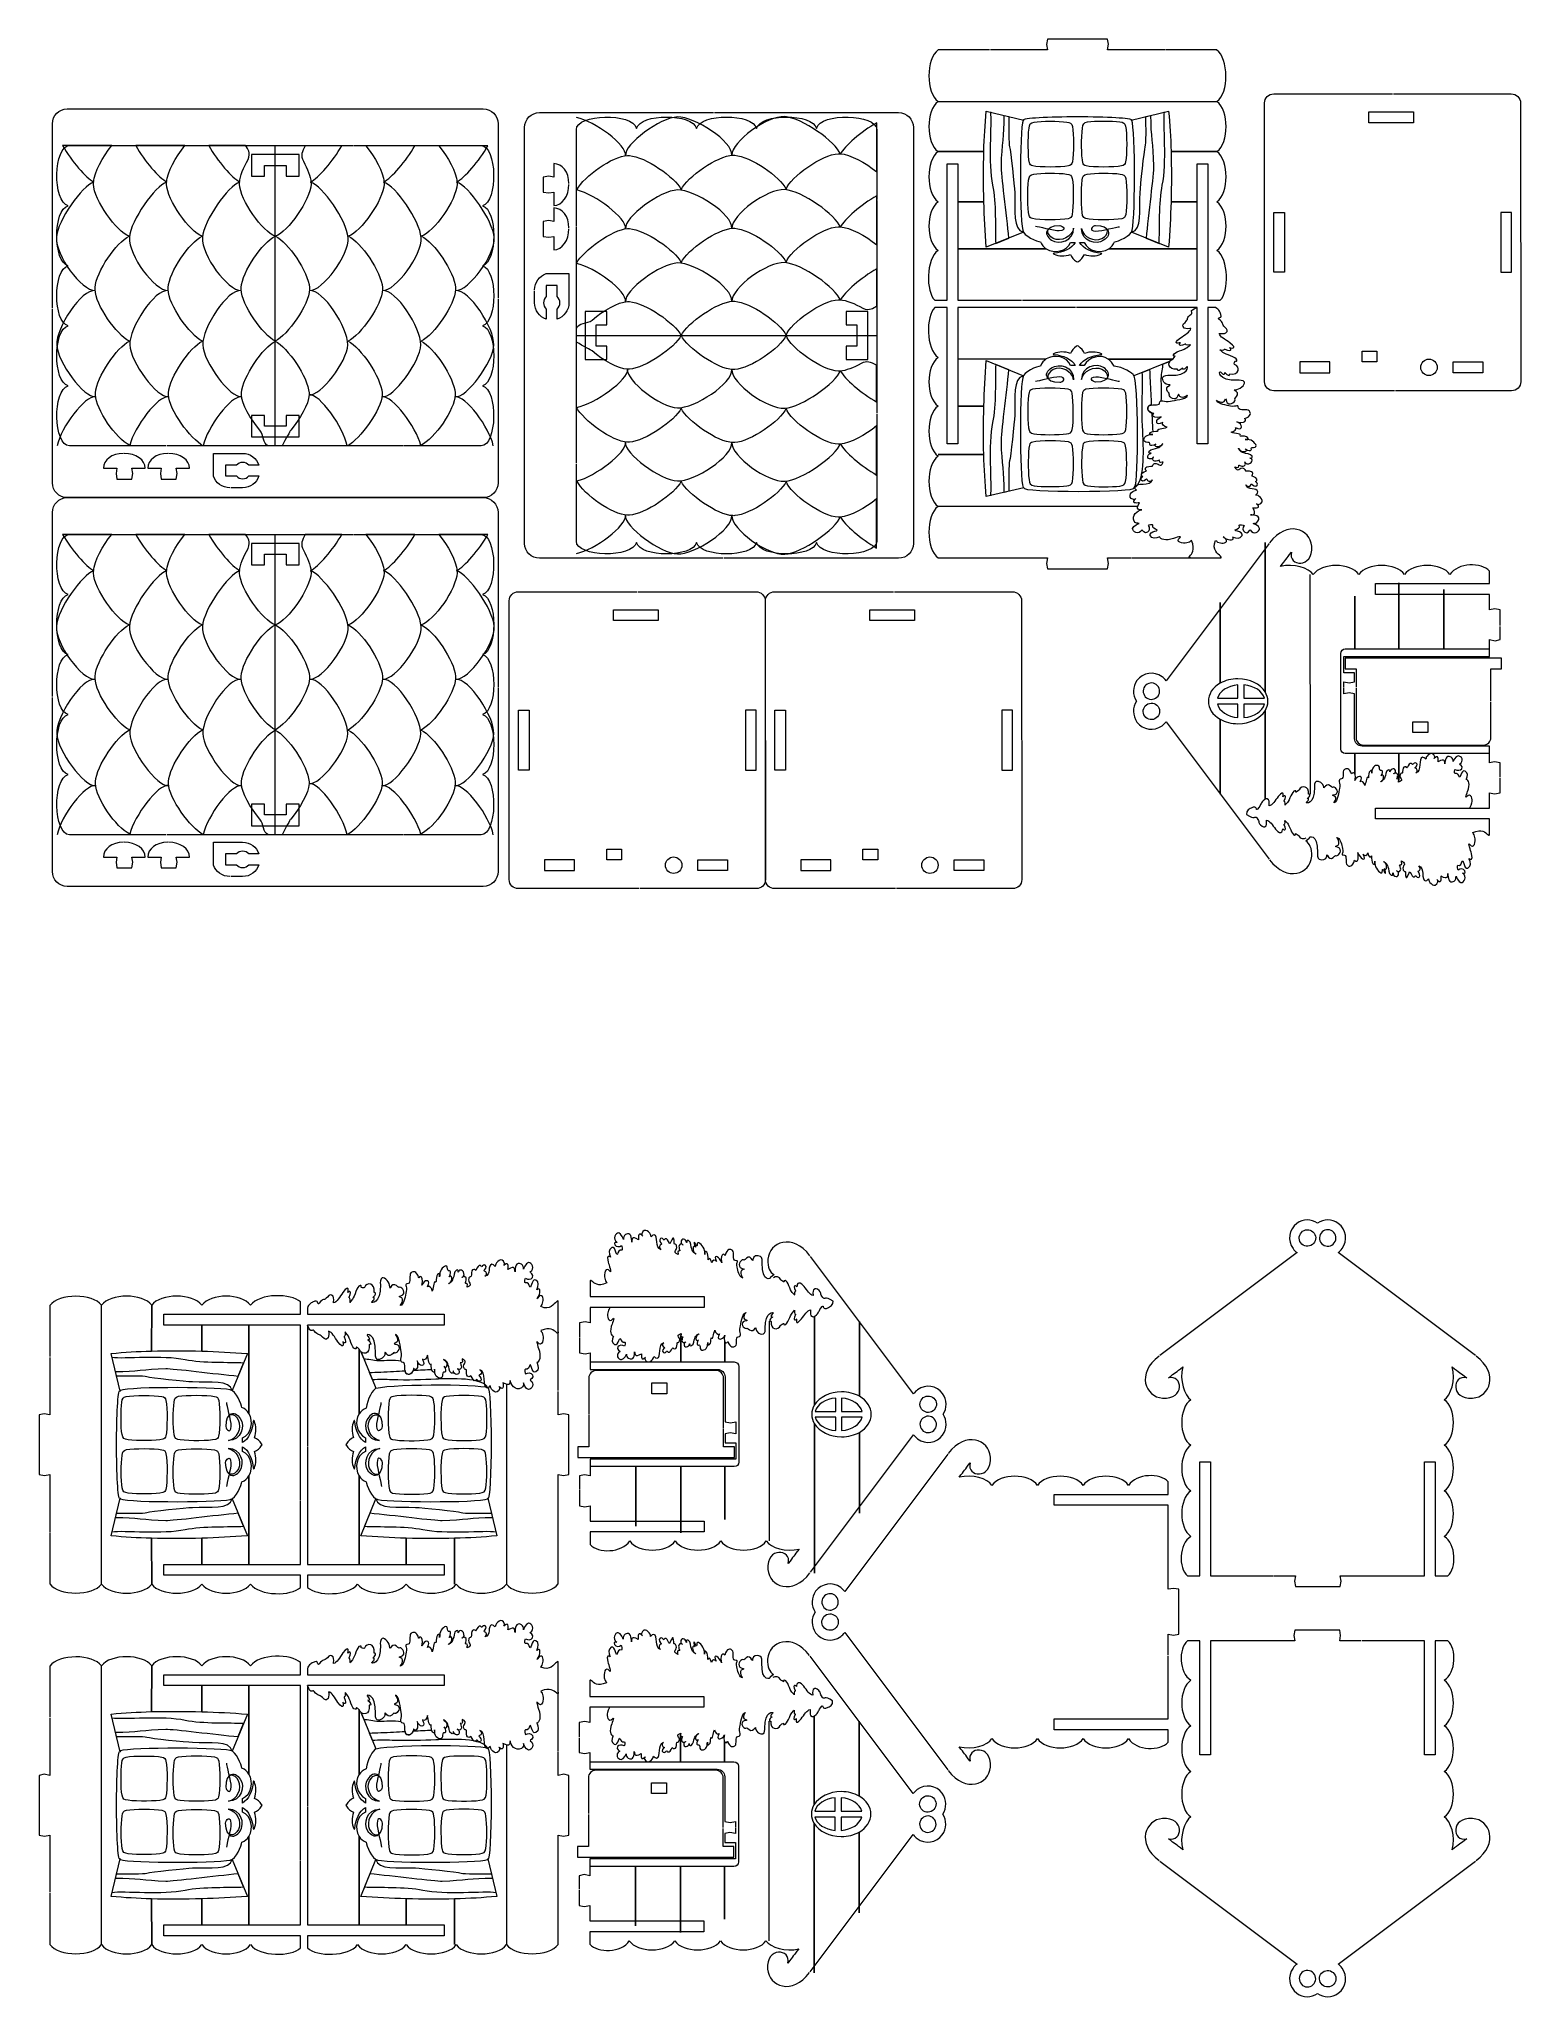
# Model space of a CAD drawing. Header units: centimetres. Extents: x -24.8 to 24.8, y -32.8 to 32.7.
import ezdxf

# ---------------------------------------------------------------- set-up
doc = ezdxf.new("R2010")
doc.units = ezdxf.units.CM
doc.header["$MEASUREMENT"] = 0
doc.layers.add('layer 1', color=7, linetype='Continuous')

msp = doc.modelspace()

# ---------------------------------------------------------------- linework, layer by layer
at = {"layer": 'layer 1', "color": 250, "lineweight": 9}
for points, knots in [([(7.00376, 32.36619), (6.43231, 32.36619), (5.86084, 32.36619), (5.28939, 32.36619), (5.28939, 32.36619), (4.88084, 32.07817), (4.87391, 30.92984), (5.28249, 30.64184), (5.28249, 30.64184), (4.87392, 30.35381), (4.87391, 29.25291), (5.28249, 28.9649), (5.28249, 28.9649), (4.87392, 28.67688), (4.87391, 27.57619), (5.28249, 27.28817), (5.28249, 27.28817), (4.87392, 27.00016), (4.87391, 25.9518), (5.28249, 25.66377), (5.28249, 25.66377), (4.87392, 25.37575), (4.8739, 24.28235), (5.17223, 23.99431), (5.17223, 23.99431), (5.17223, 23.99431), (5.58297, 23.99431), (5.58297, 23.99431), (5.58297, 23.99431), (5.58297, 23.99431), (5.58297, 28.5557), (5.58297, 28.5557), (5.58297, 28.5557), (5.58297, 28.5557), (5.94171, 28.5557), (5.94171, 28.5557), (5.94171, 28.5557), (5.94171, 28.5557), (5.94171, 23.99431), (5.94171, 23.99431), (5.94171, 23.99431), (5.94171, 23.99431), (8.07746, 23.99431), (8.07746, 23.99431)], [0, 0, 0, 0, 0.08333333, 0.08333333, 0.08333333, 0.08333333, 0.16666667, 0.16666667, 0.16666667, 0.16666667, 0.25, 0.25, 0.25, 0.25, 0.33333333, 0.33333333, 0.33333333, 0.33333333, 0.41666667, 0.41666667, 0.41666667, 0.41666667, 0.5, 0.5, 0.5, 0.5, 0.58333333, 0.58333333, 0.58333333, 0.58333333, 0.66666667, 0.66666667, 0.66666667, 0.66666667, 0.75, 0.75, 0.75, 0.75, 0.83333333, 0.83333333, 0.83333333, 0.83333333, 1, 1, 1, 1]), ([(12.86112, 32.36619), (12.22172, 32.36619), (11.58232, 32.36618), (10.94292, 32.36618), (10.94292, 32.36618), (10.94292, 32.36618), (10.97792, 32.55549), (10.97792, 32.55549), (10.97792, 32.55549), (10.97792, 32.55549), (10.94292, 32.72619), (10.94292, 32.72619), (10.94292, 32.72619), (10.94292, 32.72619), (8.94296, 32.72619), (8.94296, 32.72619), (8.94296, 32.72619), (8.94296, 32.72619), (8.90796, 32.55047), (8.90796, 32.55047), (8.90796, 32.55047), (8.90796, 32.55047), (8.94296, 32.36618), (8.94296, 32.36618), (8.94296, 32.36618), (8.29656, 32.36618), (7.67921, 32.36619), (7.03281, 32.36619)], [0, 0, 0, 0, 0.125, 0.125, 0.125, 0.125, 0.25, 0.25, 0.25, 0.25, 0.375, 0.375, 0.375, 0.375, 0.5, 0.5, 0.5, 0.5, 0.625, 0.625, 0.625, 0.625, 0.75, 0.75, 0.75, 0.75, 1, 1, 1, 1]), ([(8.10155, 23.99431), (8.10155, 23.99431), (13.94417, 23.99431), (13.94417, 23.99431), (13.94417, 23.99431), (13.94417, 23.99431), (13.94417, 28.5557), (13.94417, 28.5557), (13.94417, 28.5557), (13.94417, 28.5557), (14.30291, 28.5557), (14.30291, 28.5557), (14.30291, 28.5557), (14.30291, 28.5557), (14.30291, 23.99431), (14.30291, 23.99431), (14.30291, 23.99431), (14.30291, 23.99431), (14.71365, 23.99431), (14.71365, 23.99431), (14.71365, 23.99431), (15.01198, 24.28235), (15.01196, 25.37575), (14.60339, 25.66377), (14.60339, 25.66377), (15.01197, 25.9518), (15.01196, 27.00016), (14.60339, 27.28817), (14.60339, 27.28817), (15.01197, 27.57619), (15.01196, 28.67688), (14.60339, 28.9649), (14.60339, 28.9649), (15.01197, 29.25291), (15.01196, 30.35381), (14.60339, 30.64184), (14.60339, 30.64184), (15.01197, 30.92984), (15.00504, 32.07817), (14.59649, 32.36619), (14.59649, 32.36619), (14.01804, 32.36619), (13.46861, 32.36619), (12.89016, 32.36619)], [0, 0, 0, 0, 0.08333333, 0.08333333, 0.08333333, 0.08333333, 0.16666667, 0.16666667, 0.16666667, 0.16666667, 0.25, 0.25, 0.25, 0.25, 0.33333333, 0.33333333, 0.33333333, 0.33333333, 0.41666667, 0.41666667, 0.41666667, 0.41666667, 0.5, 0.5, 0.5, 0.5, 0.58333333, 0.58333333, 0.58333333, 0.58333333, 0.66666667, 0.66666667, 0.66666667, 0.66666667, 0.75, 0.75, 0.75, 0.75, 0.83333333, 0.83333333, 0.83333333, 0.83333333, 1, 1, 1, 1]), ([(20.54689, 20.96884), (20.54689, 20.96884), (16.50501, 20.96884), (16.50501, 20.96884), (16.50501, 20.96884), (16.3346, 20.96884), (16.1964, 21.10318), (16.1964, 21.26883), (16.1964, 21.26883), (16.1964, 21.26883), (16.1964, 30.59526), (16.1964, 30.59526), (16.1964, 30.59526), (16.1964, 30.76091), (16.3346, 30.89525), (16.50501, 30.89525), (16.50501, 30.89525), (16.50501, 30.89525), (20.47638, 30.89525), (20.47638, 30.89525)], [0, 0, 0, 0, 0.16666667, 0.16666667, 0.16666667, 0.16666667, 0.33333333, 0.33333333, 0.33333333, 0.33333333, 0.5, 0.5, 0.5, 0.5, 0.66666667, 0.66666667, 0.66666667, 0.66666667, 1, 1, 1, 1]), ([(20.50532, 30.89525), (20.50532, 30.89525), (24.44699, 30.89525), (24.44699, 30.89525), (24.44699, 30.89525), (24.6174, 30.89525), (24.7556, 30.76091), (24.7556, 30.59526), (24.7556, 30.59526), (24.7556, 30.59526), (24.76421, 21.26883), (24.76421, 21.26883), (24.76421, 21.26883), (24.76421, 21.10318), (24.62601, 20.96884), (24.4556, 20.96884), (24.4556, 20.96884), (24.4556, 20.96884), (20.57604, 20.96884), (20.57604, 20.96884)], [0, 0, 0, 0, 0.16666667, 0.16666667, 0.16666667, 0.16666667, 0.33333333, 0.33333333, 0.33333333, 0.33333333, 0.5, 0.5, 0.5, 0.5, 0.66666667, 0.66666667, 0.66666667, 0.66666667, 1, 1, 1, 1]), ([(-24.32192, 23.74277), (-24.32192, 23.74277), (-24.32192, 29.89614), (-24.32192, 29.89614), (-24.32192, 29.89614), (-24.32192, 30.17223), (-24.09951, 30.39614), (-23.82525, 30.39614), (-23.82525, 30.39614), (-23.82525, 30.39614), (-9.91859, 30.39614), (-9.91859, 30.39614), (-9.91859, 30.39614), (-9.64433, 30.39614), (-9.42192, 30.17223), (-9.42192, 29.89614), (-9.42192, 29.89614), (-9.42192, 29.89614), (-9.42192, 24.06515), (-9.42192, 24.06515)], [0, 0, 0, 0, 0.16666667, 0.16666667, 0.16666667, 0.16666667, 0.33333333, 0.33333333, 0.33333333, 0.33333333, 0.5, 0.5, 0.5, 0.5, 0.66666667, 0.66666667, 0.66666667, 0.66666667, 1, 1, 1, 1]), ([(-1.89812, 15.37001), (-1.89812, 15.37001), (-8.03737, 15.37001), (-8.03737, 15.37001), (-8.03737, 15.37001), (-8.31346, 15.37001), (-8.53737, 15.59242), (-8.53737, 15.86668), (-8.53737, 15.86668), (-8.53737, 15.86668), (-8.53737, 22.68921), (-8.53737, 22.68921), (-8.53737, 22.68921), (-8.53737, 22.68921), (-8.53737, 29.77334), (-8.53737, 29.77334), (-8.53737, 29.77334), (-8.53737, 30.0476), (-8.31346, 30.27001), (-8.03737, 30.27001), (-8.03737, 30.27001), (-8.03737, 30.27001), (-2.22051, 30.27001), (-2.22051, 30.27001)], [0, 0, 0, 0, 0.14285714, 0.14285714, 0.14285714, 0.14285714, 0.28571429, 0.28571429, 0.28571429, 0.28571429, 0.42857143, 0.42857143, 0.42857143, 0.42857143, 0.57142857, 0.57142857, 0.57142857, 0.57142857, 0.71428571, 0.71428571, 0.71428571, 0.71428571, 1, 1, 1, 1]), ([(-6.80702, 26.47886), (-6.80702, 26.47886), (-6.80736, 29.70051), (-6.80736, 29.70051), (-6.80736, 29.70051), (-6.80735, 30.2294), (-4.92611, 30.27577), (-4.79634, 29.74222), (-4.79634, 29.74222), (-4.6726, 30.25087), (-2.91415, 30.2509), (-2.79037, 29.74224), (-2.79037, 29.74224), (-2.66656, 30.25088), (-0.9082, 30.25089), (-0.7844, 29.74224), (-0.7844, 29.74224), (-0.66059, 30.25088), (1.09778, 30.2509), (1.22157, 29.74224), (1.22157, 29.74224), (1.35139, 30.27575), (3.23262, 30.22939), (3.23262, 29.70051), (3.23262, 29.70051), (3.23262, 29.70051), (3.23262, 27.36172), (3.23262, 27.36172)], [0, 0, 0, 0, 0.125, 0.125, 0.125, 0.125, 0.25, 0.25, 0.25, 0.25, 0.375, 0.375, 0.375, 0.375, 0.5, 0.5, 0.5, 0.5, 0.625, 0.625, 0.625, 0.625, 0.75, 0.75, 0.75, 0.75, 1, 1, 1, 1]), ([(-2.19074, 30.27001), (-2.19074, 30.27001), (3.96263, 30.27001), (3.96263, 30.27001), (3.96263, 30.27001), (4.23872, 30.27001), (4.46263, 30.0476), (4.46263, 29.77334), (4.46263, 29.77334), (4.46263, 29.77334), (4.46263, 15.86668), (4.46263, 15.86668), (4.46263, 15.86668), (4.46263, 15.59242), (4.23872, 15.37001), (3.96263, 15.37001), (3.96263, 15.37001), (3.96263, 15.37001), (-1.86836, 15.37001), (-1.86836, 15.37001)], [0, 0, 0, 0, 0.16666667, 0.16666667, 0.16666667, 0.16666667, 0.33333333, 0.33333333, 0.33333333, 0.33333333, 0.5, 0.5, 0.5, 0.5, 0.66666667, 0.66666667, 0.66666667, 0.66666667, 1, 1, 1, 1]), ([(19.6806, 29.93185), (19.6806, 29.93185), (21.1806, 29.93185), (21.1806, 29.93185), (21.1806, 29.93185), (21.1806, 29.93185), (21.1806, 30.29185), (21.1806, 30.29185), (21.1806, 30.29185), (21.1806, 30.29185), (19.6806, 30.29185), (19.6806, 30.29185), (19.6806, 30.29185), (19.6806, 30.29185), (19.6806, 29.93185), (19.6806, 29.93185)], [0, 0, 0, 0, 0.2, 0.2, 0.2, 0.2, 0.4, 0.4, 0.4, 0.4, 0.6, 0.6, 0.6, 0.6, 1, 1, 1, 1]), ([(9.77528, 28.62448), (9.82218, 28.87592), (9.82332, 29.55875), (9.77615, 29.8097), (9.77615, 29.8097), (9.75606, 29.91659), (9.69777, 29.93979), (9.58617, 29.95536), (9.58617, 29.95536), (9.31499, 29.99321), (8.74276, 29.99174), (8.495, 29.95103), (8.495, 29.95103), (8.36657, 29.92994), (8.34093, 29.87976), (8.32391, 29.74922), (8.32391, 29.74922), (8.28449, 29.44677), (8.29042, 28.80036), (8.33921, 28.59595), (8.33921, 28.59595), (8.35357, 28.53577), (8.39017, 28.50479), (8.44961, 28.49117), (8.44961, 28.49117), (8.67814, 28.43877), (9.38514, 28.43754), (9.63978, 28.48719), (9.63978, 28.48719), (9.72363, 28.50353), (9.75976, 28.54126), (9.77528, 28.62448)], [0, 0, 0, 0, 0.11111111, 0.11111111, 0.11111111, 0.11111111, 0.22222222, 0.22222222, 0.22222222, 0.22222222, 0.33333333, 0.33333333, 0.33333333, 0.33333333, 0.44444444, 0.44444444, 0.44444444, 0.44444444, 0.55555556, 0.55555556, 0.55555556, 0.55555556, 0.66666667, 0.66666667, 0.66666667, 0.66666667, 0.77777778, 0.77777778, 0.77777778, 0.77777778, 1, 1, 1, 1]), ([(10.12382, 28.59595), (10.13819, 28.53575), (10.17479, 28.50479), (10.23423, 28.49117), (10.23423, 28.49117), (10.46274, 28.43877), (11.16341, 28.43754), (11.41805, 28.48719), (11.41805, 28.48719), (11.50188, 28.50353), (11.53802, 28.54126), (11.55354, 28.62448), (11.55354, 28.62448), (11.60045, 28.87592), (11.60158, 29.56511), (11.55441, 29.81605), (11.55441, 29.81605), (11.53433, 29.92293), (11.47603, 29.94613), (11.36443, 29.96171), (11.36443, 29.96171), (11.09325, 29.99955), (10.52739, 29.9981), (10.27961, 29.95739), (10.27961, 29.95739), (10.15117, 29.93628), (10.12555, 29.88613), (10.10852, 29.75556), (10.10852, 29.75556), (10.06909, 29.45312), (10.07501, 28.80037), (10.12382, 28.59595)], [0, 0, 0, 0, 0.11111111, 0.11111111, 0.11111111, 0.11111111, 0.22222222, 0.22222222, 0.22222222, 0.22222222, 0.33333333, 0.33333333, 0.33333333, 0.33333333, 0.44444444, 0.44444444, 0.44444444, 0.44444444, 0.55555556, 0.55555556, 0.55555556, 0.55555556, 0.66666667, 0.66666667, 0.66666667, 0.66666667, 0.77777778, 0.77777778, 0.77777778, 0.77777778, 1, 1, 1, 1]), ([(-20.53077, 19.12649), (-20.53077, 19.12649), (-23.75242, 19.12615), (-23.75242, 19.12615), (-23.75242, 19.12615), (-24.28131, 19.12616), (-24.32768, 21.0074), (-23.79413, 21.13717), (-23.79413, 21.13717), (-24.30278, 21.26091), (-24.30281, 23.01936), (-23.79415, 23.14314), (-23.79415, 23.14314), (-24.30279, 23.26695), (-24.3028, 25.02531), (-23.79415, 25.14911), (-23.79415, 25.14911), (-24.30279, 25.27292), (-24.30281, 27.03129), (-23.79415, 27.15508), (-23.79415, 27.15508), (-24.32766, 27.2849), (-24.2813, 29.16613), (-23.75242, 29.16613), (-23.75242, 29.16613), (-23.75242, 29.16613), (-21.41363, 29.16613), (-21.41363, 29.16613)], [0, 0, 0, 0, 0.125, 0.125, 0.125, 0.125, 0.25, 0.25, 0.25, 0.25, 0.375, 0.375, 0.375, 0.375, 0.5, 0.5, 0.5, 0.5, 0.625, 0.625, 0.625, 0.625, 0.75, 0.75, 0.75, 0.75, 1, 1, 1, 1]), ([(-12.61298, 19.12603), (-12.61298, 19.12603), (-16.87195, 19.12679), (-16.87195, 19.12679), (-16.87195, 19.12679), (-16.87195, 19.12679), (-16.87196, 19.42517), (-16.87196, 19.42517), (-16.87196, 19.42517), (-16.87196, 19.42517), (-16.07196, 19.42517), (-16.07196, 19.42517), (-16.07196, 19.42517), (-16.07196, 19.42517), (-16.07196, 20.14516), (-16.07196, 20.14516), (-16.07196, 20.14516), (-16.07196, 20.14516), (-16.51197, 20.14518), (-16.51197, 20.14518), (-16.51197, 20.14518), (-16.51197, 20.14518), (-16.51196, 19.78609), (-16.51196, 19.78609), (-16.51196, 19.78609), (-16.51196, 19.78609), (-17.23195, 19.78611), (-17.23195, 19.78611), (-17.23195, 19.78611), (-17.23195, 19.78611), (-17.23196, 20.14515), (-17.23196, 20.14515), (-17.23196, 20.14515), (-17.23196, 20.14515), (-17.67196, 20.14517), (-17.67196, 20.14517), (-17.67196, 20.14517), (-17.67196, 20.14517), (-17.67195, 19.42517), (-17.67195, 19.42517), (-17.67195, 19.42517), (-17.67195, 19.42517), (-16.87196, 19.42517), (-16.87196, 19.42517), (-16.87196, 19.42517), (-16.87196, 19.42517), (-16.87196, 28.50611), (-16.87196, 28.50611), (-16.87196, 28.50611), (-16.87196, 28.50611), (-16.51194, 28.5061), (-16.51194, 28.5061), (-16.51194, 28.5061), (-16.51194, 28.5061), (-16.51195, 28.14704), (-16.51195, 28.14704), (-16.51195, 28.14704), (-16.51195, 28.14704), (-16.07196, 28.14703), (-16.07196, 28.14703), (-16.07196, 28.14703), (-16.07196, 28.14703), (-16.07196, 28.86701), (-16.07196, 28.86701), (-16.07196, 28.86701), (-16.07196, 28.86701), (-17.67196, 28.86704), (-17.67196, 28.86704), (-17.67196, 28.86704), (-17.67196, 28.86704), (-17.67196, 28.14703), (-17.67196, 28.14703), (-17.67196, 28.14703), (-17.67196, 28.14703), (-17.23196, 28.14703), (-17.23196, 28.14703), (-17.23196, 28.14703), (-17.23196, 28.14703), (-17.23197, 28.50611), (-17.23197, 28.50611), (-17.23197, 28.50611), (-17.23197, 28.50611), (-16.87196, 28.50611), (-16.87196, 28.50611), (-16.87196, 28.50611), (-16.87196, 28.50611), (-16.87196, 29.16609), (-16.87196, 29.16609), (-16.87196, 29.16609), (-16.87196, 29.16609), (-14.28212, 29.16609), (-14.28212, 29.16609)], [0, 0, 0, 0, 0.04166667, 0.04166667, 0.04166667, 0.04166667, 0.08333333, 0.08333333, 0.08333333, 0.08333333, 0.125, 0.125, 0.125, 0.125, 0.16666667, 0.16666667, 0.16666667, 0.16666667, 0.20833333, 0.20833333, 0.20833333, 0.20833333, 0.25, 0.25, 0.25, 0.25, 0.29166667, 0.29166667, 0.29166667, 0.29166667, 0.33333333, 0.33333333, 0.33333333, 0.33333333, 0.375, 0.375, 0.375, 0.375, 0.41666667, 0.41666667, 0.41666667, 0.41666667, 0.45833333, 0.45833333, 0.45833333, 0.45833333, 0.5, 0.5, 0.5, 0.5, 0.54166667, 0.54166667, 0.54166667, 0.54166667, 0.58333333, 0.58333333, 0.58333333, 0.58333333, 0.625, 0.625, 0.625, 0.625, 0.66666667, 0.66666667, 0.66666667, 0.66666667, 0.70833333, 0.70833333, 0.70833333, 0.70833333, 0.75, 0.75, 0.75, 0.75, 0.79166667, 0.79166667, 0.79166667, 0.79166667, 0.83333333, 0.83333333, 0.83333333, 0.83333333, 0.875, 0.875, 0.875, 0.875, 0.91666667, 0.91666667, 0.91666667, 0.91666667, 1, 1, 1, 1]), ([(-14.25278, 29.1661), (-14.25278, 29.1661), (-9.9915, 29.16612), (-9.9915, 29.16612), (-9.9915, 29.16612), (-9.4626, 29.16613), (-9.41625, 27.28491), (-9.94977, 27.15509), (-9.94977, 27.15509), (-9.44111, 27.03127), (-9.44113, 25.27295), (-9.94977, 25.14911), (-9.94977, 25.14911), (-9.44111, 25.02531), (-9.44113, 23.26695), (-9.94977, 23.14315), (-9.94977, 23.14315), (-9.44111, 23.01936), (-9.44113, 21.26091), (-9.94979, 21.13717), (-9.94979, 21.13717), (-9.41625, 21.0074), (-9.46261, 19.12616), (-9.9915, 19.12616), (-9.9915, 19.12616), (-9.9915, 19.12616), (-12.58321, 19.12603), (-12.58321, 19.12603)], [0, 0, 0, 0, 0.125, 0.125, 0.125, 0.125, 0.25, 0.25, 0.25, 0.25, 0.375, 0.375, 0.375, 0.375, 0.5, 0.5, 0.5, 0.5, 0.625, 0.625, 0.625, 0.625, 0.75, 0.75, 0.75, 0.75, 1, 1, 1, 1]), ([(-7.0565, 27.89851), (-7.0565, 28.28504), (-7.2804, 28.56399), (-7.5565, 28.56399), (-7.5565, 28.56399), (-7.5565, 28.56399), (-7.5565, 28.11399), (-7.5565, 28.11399), (-7.5565, 28.11399), (-7.5565, 28.11399), (-7.72938, 28.14399), (-7.72938, 28.14399), (-7.72938, 28.14399), (-7.72938, 28.14399), (-7.9165, 28.11399), (-7.9165, 28.11399), (-7.9165, 28.11399), (-7.9165, 28.11399), (-7.9165, 27.61399), (-7.9165, 27.61399), (-7.9165, 27.61399), (-7.9165, 27.61399), (-7.72938, 27.58399), (-7.72938, 27.58399), (-7.72938, 27.58399), (-7.72938, 27.58399), (-7.5565, 27.61399), (-7.5565, 27.61399), (-7.5565, 27.61399), (-7.5565, 27.61399), (-7.5565, 27.16399), (-7.5565, 27.16399), (-7.5565, 27.16399), (-7.2804, 27.16399), (-7.0565, 27.48296), (-7.0565, 27.86949)], [0, 0, 0, 0, 0.1, 0.1, 0.1, 0.1, 0.2, 0.2, 0.2, 0.2, 0.3, 0.3, 0.3, 0.3, 0.4, 0.4, 0.4, 0.4, 0.5, 0.5, 0.5, 0.5, 0.6, 0.6, 0.6, 0.6, 0.7, 0.7, 0.7, 0.7, 0.8, 0.8, 0.8, 0.8, 1, 1, 1, 1]), ([(9.76851, 28.07225), (9.74841, 28.17915), (9.69013, 28.20234), (9.57853, 28.21791), (9.57853, 28.21791), (9.30734, 28.25576), (8.7288, 28.25431), (8.48101, 28.21358), (8.48101, 28.21358), (8.35255, 28.19248), (8.32695, 28.14234), (8.30992, 28.01177), (8.30992, 28.01177), (8.27048, 27.70931), (8.2764, 27.03753), (8.32522, 26.83311), (8.32522, 26.83311), (8.33959, 26.77289), (8.37618, 26.74195), (8.43562, 26.72833), (8.43562, 26.72833), (8.66415, 26.67593), (9.3775, 26.67469), (9.63214, 26.72435), (9.63214, 26.72435), (9.71599, 26.74069), (9.75212, 26.77842), (9.76764, 26.86164), (9.76764, 26.86164), (9.81454, 27.11308), (9.81569, 27.82131), (9.76851, 28.07225)], [0, 0, 0, 0, 0.11111111, 0.11111111, 0.11111111, 0.11111111, 0.22222222, 0.22222222, 0.22222222, 0.22222222, 0.33333333, 0.33333333, 0.33333333, 0.33333333, 0.44444444, 0.44444444, 0.44444444, 0.44444444, 0.55555556, 0.55555556, 0.55555556, 0.55555556, 0.66666667, 0.66666667, 0.66666667, 0.66666667, 0.77777778, 0.77777778, 0.77777778, 0.77777778, 1, 1, 1, 1]), ([(10.10088, 28.01177), (10.06144, 27.70931), (10.06736, 27.03753), (10.11618, 26.83311), (10.11618, 26.83311), (10.13056, 26.77289), (10.16714, 26.74195), (10.22658, 26.72833), (10.22658, 26.72833), (10.45511, 26.67593), (11.16846, 26.67469), (11.4231, 26.72435), (11.4231, 26.72435), (11.50695, 26.74069), (11.54308, 26.77842), (11.5586, 26.86164), (11.5586, 26.86164), (11.6055, 27.11308), (11.60665, 27.82131), (11.55947, 28.07225), (11.55947, 28.07225), (11.53937, 28.17915), (11.48109, 28.20234), (11.36949, 28.21791), (11.36949, 28.21791), (11.09831, 28.25576), (10.51976, 28.25431), (10.27197, 28.21358), (10.27197, 28.21358), (10.14351, 28.19248), (10.11791, 28.14234), (10.10088, 28.01177)], [0, 0, 0, 0, 0.11111111, 0.11111111, 0.11111111, 0.11111111, 0.22222222, 0.22222222, 0.22222222, 0.22222222, 0.33333333, 0.33333333, 0.33333333, 0.33333333, 0.44444444, 0.44444444, 0.44444444, 0.44444444, 0.55555556, 0.55555556, 0.55555556, 0.55555556, 0.66666667, 0.66666667, 0.66666667, 0.66666667, 0.77777778, 0.77777778, 0.77777778, 0.77777778, 1, 1, 1, 1]), ([(-7.0565, 26.41683), (-7.0565, 26.80336), (-7.2804, 27.08231), (-7.5565, 27.08231), (-7.5565, 27.08231), (-7.5565, 27.08231), (-7.5565, 26.63231), (-7.5565, 26.63231), (-7.5565, 26.63231), (-7.5565, 26.63231), (-7.72938, 26.66231), (-7.72938, 26.66231), (-7.72938, 26.66231), (-7.72938, 26.66231), (-7.9165, 26.63231), (-7.9165, 26.63231), (-7.9165, 26.63231), (-7.9165, 26.63231), (-7.9165, 26.13231), (-7.9165, 26.13231), (-7.9165, 26.13231), (-7.9165, 26.13231), (-7.72938, 26.10231), (-7.72938, 26.10231), (-7.72938, 26.10231), (-7.72938, 26.10231), (-7.5565, 26.13231), (-7.5565, 26.13231), (-7.5565, 26.13231), (-7.5565, 26.13231), (-7.5565, 25.68231), (-7.5565, 25.68231), (-7.5565, 25.68231), (-7.2804, 25.68231), (-7.0565, 26.00128), (-7.0565, 26.38781)], [0, 0, 0, 0, 0.1, 0.1, 0.1, 0.1, 0.2, 0.2, 0.2, 0.2, 0.3, 0.3, 0.3, 0.3, 0.4, 0.4, 0.4, 0.4, 0.5, 0.5, 0.5, 0.5, 0.6, 0.6, 0.6, 0.6, 0.7, 0.7, 0.7, 0.7, 0.8, 0.8, 0.8, 0.8, 1, 1, 1, 1]), ([(16.50502, 24.93178), (16.50502, 24.93178), (16.86502, 24.93178), (16.86502, 24.93178), (16.86502, 24.93178), (16.86502, 24.93178), (16.86502, 26.93179), (16.86502, 26.93179), (16.86502, 26.93179), (16.86502, 26.93179), (16.50502, 26.93179), (16.50502, 26.93179), (16.50502, 26.93179), (16.50502, 26.93179), (16.50502, 24.93178), (16.50502, 24.93178)], [0, 0, 0, 0, 0.2, 0.2, 0.2, 0.2, 0.4, 0.4, 0.4, 0.4, 0.6, 0.6, 0.6, 0.6, 1, 1, 1, 1]), ([(24.45558, 24.93178), (24.45558, 24.93178), (24.0956, 24.93178), (24.0956, 24.93178), (24.0956, 24.93178), (24.0956, 24.93178), (24.0956, 26.93179), (24.0956, 26.93179), (24.0956, 26.93179), (24.0956, 26.93179), (24.45558, 26.93179), (24.45558, 26.93179), (24.45558, 26.93179), (24.45558, 26.93179), (24.45558, 24.93178), (24.45558, 24.93178)], [0, 0, 0, 0, 0.2, 0.2, 0.2, 0.2, 0.4, 0.4, 0.4, 0.4, 0.6, 0.6, 0.6, 0.6, 1, 1, 1, 1]), ([(8.95958, 26.36481), (8.84602, 26.23111), (8.95265, 26.09665), (9.07929, 26.00902), (9.07929, 26.00902), (9.32107, 25.84172), (9.823, 25.97032), (9.81565, 26.4058), (9.81565, 26.4058), (9.7719, 26.11973), (9.38976, 25.93732), (9.13695, 26.06557), (9.13695, 26.06557), (8.89573, 26.18794), (8.81675, 26.49658), (9.35024, 26.49348), (9.35024, 26.49348), (9.44966, 26.4929), (9.614, 26.32427), (9.33651, 26.31491), (9.33651, 26.31491), (9.14665, 26.30852), (8.63332, 26.46601), (8.54484, 26.46216)], [0, 0, 0, 0, 0.14285714, 0.14285714, 0.14285714, 0.14285714, 0.28571429, 0.28571429, 0.28571429, 0.28571429, 0.42857143, 0.42857143, 0.42857143, 0.42857143, 0.57142857, 0.57142857, 0.57142857, 0.57142857, 0.71428571, 0.71428571, 0.71428571, 0.71428571, 1, 1, 1, 1]), ([(10.93932, 26.35946), (11.05288, 26.22575), (10.94559, 26.09038), (10.81895, 26.00275), (10.81895, 26.00275), (10.57716, 25.83544), (10.07523, 25.96405), (10.08259, 26.39952), (10.08259, 26.39952), (10.12633, 26.11346), (10.50847, 25.93105), (10.76128, 26.0593), (10.76128, 26.0593), (11.0025, 26.18167), (11.08149, 26.49031), (10.548, 26.48721), (10.548, 26.48721), (10.44857, 26.48663), (10.28424, 26.31799), (10.56173, 26.30864), (10.56173, 26.30864), (10.75158, 26.30224), (11.26491, 26.45974), (11.3534, 26.45589)], [0, 0, 0, 0, 0.14285714, 0.14285714, 0.14285714, 0.14285714, 0.28571429, 0.28571429, 0.28571429, 0.28571429, 0.42857143, 0.42857143, 0.42857143, 0.42857143, 0.57142857, 0.57142857, 0.57142857, 0.57142857, 0.71428571, 0.71428571, 0.71428571, 0.71428571, 1, 1, 1, 1]), ([(-8.2065, 24.33975), (-8.2065, 24.5944), (-8.04088, 24.81038), (-7.8209, 24.88595), (-7.8209, 24.88595), (-7.8209, 24.88595), (-7.0565, 24.88595), (-7.0565, 24.88595), (-7.0565, 24.88595), (-7.0565, 24.88595), (-7.0565, 23.91095), (-7.0565, 23.91095), (-7.0565, 23.91095), (-7.0565, 23.65632), (-7.22215, 23.44036), (-7.4515, 23.36477), (-7.4515, 23.36477), (-7.4515, 23.36477), (-7.4515, 23.70308), (-7.4515, 23.70308), (-7.4515, 23.70308), (-7.39332, 23.7535), (-7.3565, 23.82793), (-7.3565, 23.91095), (-7.3565, 23.91095), (-7.3565, 23.99397), (-7.39332, 24.0684), (-7.4515, 24.11882), (-7.4515, 24.11882), (-7.4515, 24.11882), (-7.4515, 24.48595), (-7.4515, 24.48595), (-7.4515, 24.48595), (-7.4515, 24.48595), (-7.8115, 24.48595), (-7.8115, 24.48595), (-7.8115, 24.48595), (-7.8115, 24.48595), (-7.8115, 24.11886), (-7.8115, 24.11886), (-7.8115, 24.11886), (-7.86971, 24.06843), (-7.9065, 23.99399), (-7.9065, 23.91095), (-7.9065, 23.91095), (-7.9065, 23.82791), (-7.86971, 23.75347), (-7.8115, 23.70304), (-7.8115, 23.70304), (-7.8115, 23.70304), (-7.8115, 23.36475), (-7.8115, 23.36475), (-7.8115, 23.36475), (-8.04088, 23.44032), (-8.2065, 23.6563), (-8.2065, 23.91095), (-8.2065, 23.91095), (-8.2065, 23.91095), (-8.2065, 24.31071), (-8.2065, 24.31071)], [0, 0, 0, 0, 0.0625, 0.0625, 0.0625, 0.0625, 0.125, 0.125, 0.125, 0.125, 0.1875, 0.1875, 0.1875, 0.1875, 0.25, 0.25, 0.25, 0.25, 0.3125, 0.3125, 0.3125, 0.3125, 0.375, 0.375, 0.375, 0.375, 0.4375, 0.4375, 0.4375, 0.4375, 0.5, 0.5, 0.5, 0.5, 0.5625, 0.5625, 0.5625, 0.5625, 0.625, 0.625, 0.625, 0.625, 0.6875, 0.6875, 0.6875, 0.6875, 0.75, 0.75, 0.75, 0.75, 0.8125, 0.8125, 0.8125, 0.8125, 0.875, 0.875, 0.875, 0.875, 1, 1, 1, 1]), ([(-9.42192, 24.03539), (-9.42192, 24.03539), (-9.42192, 17.89614), (-9.42192, 17.89614), (-9.42192, 17.89614), (-9.42192, 17.62005), (-9.64433, 17.39614), (-9.91859, 17.39614), (-9.91859, 17.39614), (-9.91859, 17.39614), (-16.74112, 17.39614), (-16.74112, 17.39614), (-16.74112, 17.39614), (-16.74112, 17.39614), (-23.82525, 17.39614), (-23.82525, 17.39614), (-23.82525, 17.39614), (-24.09951, 17.39614), (-24.32192, 17.62005), (-24.32192, 17.89614), (-24.32192, 17.89614), (-24.32192, 17.89614), (-24.32192, 23.713), (-24.32192, 23.713)], [0, 0, 0, 0, 0.14285714, 0.14285714, 0.14285714, 0.14285714, 0.28571429, 0.28571429, 0.28571429, 0.28571429, 0.42857143, 0.42857143, 0.42857143, 0.42857143, 0.57142857, 0.57142857, 0.57142857, 0.57142857, 0.71428571, 0.71428571, 0.71428571, 0.71428571, 1, 1, 1, 1]), ([(-6.80748, 18.56107), (-6.80748, 18.56107), (-6.80672, 22.82004), (-6.80672, 22.82004), (-6.80672, 22.82004), (-6.80672, 22.82004), (-6.50834, 22.82005), (-6.50834, 22.82005), (-6.50834, 22.82005), (-6.50834, 22.82005), (-6.50834, 22.02005), (-6.50834, 22.02005), (-6.50834, 22.02005), (-6.50834, 22.02005), (-5.78835, 22.02005), (-5.78835, 22.02005), (-5.78835, 22.02005), (-5.78835, 22.02005), (-5.78833, 22.46006), (-5.78833, 22.46006), (-5.78833, 22.46006), (-5.78833, 22.46006), (-6.14742, 22.46005), (-6.14742, 22.46005), (-6.14742, 22.46005), (-6.14742, 22.46005), (-6.1474, 23.18004), (-6.1474, 23.18004), (-6.1474, 23.18004), (-6.1474, 23.18004), (-5.78836, 23.18005), (-5.78836, 23.18005), (-5.78836, 23.18005), (-5.78836, 23.18005), (-5.78834, 23.62005), (-5.78834, 23.62005), (-5.78834, 23.62005), (-5.78834, 23.62005), (-6.50834, 23.62004), (-6.50834, 23.62004), (-6.50834, 23.62004), (-6.50834, 23.62004), (-6.50834, 22.82005), (-6.50834, 22.82005), (-6.50834, 22.82005), (-6.50834, 22.82005), (2.5726, 22.82005), (2.5726, 22.82005), (2.5726, 22.82005), (2.5726, 22.82005), (2.57259, 22.46003), (2.57259, 22.46003), (2.57259, 22.46003), (2.57259, 22.46003), (2.21353, 22.46004), (2.21353, 22.46004), (2.21353, 22.46004), (2.21353, 22.46004), (2.21352, 22.02005), (2.21352, 22.02005), (2.21352, 22.02005), (2.21352, 22.02005), (2.9335, 22.02005), (2.9335, 22.02005), (2.9335, 22.02005), (2.9335, 22.02005), (2.93353, 23.62005), (2.93353, 23.62005), (2.93353, 23.62005), (2.93353, 23.62005), (2.21352, 23.62005), (2.21352, 23.62005), (2.21352, 23.62005), (2.21352, 23.62005), (2.21352, 23.18005), (2.21352, 23.18005), (2.21352, 23.18005), (2.21352, 23.18005), (2.5726, 23.18006), (2.5726, 23.18006), (2.5726, 23.18006), (2.5726, 23.18006), (2.5726, 22.82005), (2.5726, 22.82005), (2.5726, 22.82005), (2.5726, 22.82005), (3.23258, 22.82005), (3.23258, 22.82005), (3.23258, 22.82005), (3.23258, 22.82005), (3.23258, 20.23021), (3.23258, 20.23021)], [0, 0, 0, 0, 0.04166667, 0.04166667, 0.04166667, 0.04166667, 0.08333333, 0.08333333, 0.08333333, 0.08333333, 0.125, 0.125, 0.125, 0.125, 0.16666667, 0.16666667, 0.16666667, 0.16666667, 0.20833333, 0.20833333, 0.20833333, 0.20833333, 0.25, 0.25, 0.25, 0.25, 0.29166667, 0.29166667, 0.29166667, 0.29166667, 0.33333333, 0.33333333, 0.33333333, 0.33333333, 0.375, 0.375, 0.375, 0.375, 0.41666667, 0.41666667, 0.41666667, 0.41666667, 0.45833333, 0.45833333, 0.45833333, 0.45833333, 0.5, 0.5, 0.5, 0.5, 0.54166667, 0.54166667, 0.54166667, 0.54166667, 0.58333333, 0.58333333, 0.58333333, 0.58333333, 0.625, 0.625, 0.625, 0.625, 0.66666667, 0.66666667, 0.66666667, 0.66666667, 0.70833333, 0.70833333, 0.70833333, 0.70833333, 0.75, 0.75, 0.75, 0.75, 0.79166667, 0.79166667, 0.79166667, 0.79166667, 0.83333333, 0.83333333, 0.83333333, 0.83333333, 0.875, 0.875, 0.875, 0.875, 0.91666667, 0.91666667, 0.91666667, 0.91666667, 1, 1, 1, 1]), ([(9.87664, 23.75272), (9.87664, 23.75272), (5.94171, 23.75272), (5.94171, 23.75272), (5.94171, 23.75272), (5.94171, 23.75272), (5.94171, 19.19133), (5.94171, 19.19133), (5.94171, 19.19133), (5.94171, 19.19133), (5.58297, 19.19133), (5.58297, 19.19133), (5.58297, 19.19133), (5.58297, 19.19133), (5.58297, 23.75272), (5.58297, 23.75272), (5.58297, 23.75272), (5.58297, 23.75272), (5.17223, 23.75272), (5.17223, 23.75272), (5.17223, 23.75272), (4.8739, 23.46468), (4.87392, 22.37128), (5.28249, 22.08326), (5.28249, 22.08326), (4.87391, 21.79523), (4.87392, 20.74687), (5.28249, 20.45886), (5.28249, 20.45886), (4.87391, 20.17084), (4.87392, 19.07015), (5.28249, 18.78213), (5.28249, 18.78213), (4.87391, 18.49412), (4.87392, 17.39322), (5.28249, 17.10519), (5.28249, 17.10519), (4.87391, 16.81719), (4.88084, 15.66886), (5.28939, 15.38084), (5.28939, 15.38084), (6.50724, 15.38084), (7.72511, 15.38085), (8.94296, 15.38085), (8.94296, 15.38085), (8.94296, 15.38085), (8.90796, 15.19558), (8.90796, 15.19558), (8.90796, 15.19558), (8.90796, 15.19558), (8.94296, 15.02084), (8.94296, 15.02084), (8.94296, 15.02084), (8.94296, 15.02084), (10.94296, 15.02084), (10.94296, 15.02084), (10.94296, 15.02084), (10.94296, 15.02084), (10.97796, 15.19272), (10.97796, 15.19272), (10.97796, 15.19272), (10.97796, 15.19272), (10.94296, 15.38085), (10.94296, 15.38085), (10.94296, 15.38085), (10.94296, 15.38085), (11.7248, 15.38085), (11.7248, 15.38085)], [0, 0, 0, 0, 0.05555556, 0.05555556, 0.05555556, 0.05555556, 0.11111111, 0.11111111, 0.11111111, 0.11111111, 0.16666667, 0.16666667, 0.16666667, 0.16666667, 0.22222222, 0.22222222, 0.22222222, 0.22222222, 0.27777778, 0.27777778, 0.27777778, 0.27777778, 0.33333333, 0.33333333, 0.33333333, 0.33333333, 0.38888889, 0.38888889, 0.38888889, 0.38888889, 0.44444444, 0.44444444, 0.44444444, 0.44444444, 0.5, 0.5, 0.5, 0.5, 0.55555556, 0.55555556, 0.55555556, 0.55555556, 0.61111111, 0.61111111, 0.61111111, 0.61111111, 0.66666667, 0.66666667, 0.66666667, 0.66666667, 0.72222222, 0.72222222, 0.72222222, 0.72222222, 0.77777778, 0.77777778, 0.77777778, 0.77777778, 0.83333333, 0.83333333, 0.83333333, 0.83333333, 0.88888889, 0.88888889, 0.88888889, 0.88888889, 1, 1, 1, 1]), ([(11.75292, 15.38085), (11.75292, 15.38085), (14.69836, 15.38085), (14.69836, 15.38085), (14.69836, 15.38085), (14.76628, 15.38085), (14.7597, 15.38487), (14.72126, 15.43741), (14.72126, 15.43741), (14.65762, 15.52442), (14.42338, 15.64012), (14.55826, 15.95886), (14.55826, 15.95886), (14.63211, 15.94496), (14.53694, 15.92951), (14.72095, 15.88453), (14.72095, 15.88453), (14.82836, 15.85828), (15.05268, 15.90096), (14.84407, 16.0691), (14.84407, 16.0691), (14.76032, 16.13659), (14.87794, 16.02673), (14.95267, 16.00694), (14.95267, 16.00694), (15.21957, 15.93622), (15.14499, 16.05612), (15.12364, 16.08831), (15.12364, 16.08831), (15.1194, 16.09471), (15.30767, 16.00239), (15.38384, 16.06099), (15.38384, 16.06099), (15.63527, 16.25441), (15.1193, 16.2808), (15.21893, 16.3226), (15.21893, 16.3226), (15.27756, 16.34717), (15.38935, 16.3806), (15.35086, 16.47488), (15.35086, 16.47488), (15.33626, 16.5107), (15.51831, 16.47604), (15.5121, 16.46707), (15.5121, 16.46707), (15.45597, 16.38605), (15.46035, 16.29052), (15.53776, 16.2367), (15.53776, 16.2367), (15.6307, 16.17208), (15.71085, 16.32927), (15.71733, 16.31869), (15.71733, 16.31869), (15.8323, 16.13096), (16.03834, 16.25591), (16.03011, 16.36789), (16.03011, 16.36789), (16.02307, 16.46362), (15.80823, 16.53735), (15.81261, 16.53735), (15.81261, 16.53735), (15.88048, 16.53735), (15.93743, 16.54357), (15.97752, 16.60764), (15.97752, 16.60764), (16.0924, 16.79127), (15.84973, 16.82326), (15.72466, 16.81849), (15.72466, 16.81849), (15.80384, 16.82654), (15.94938, 16.81056), (15.80528, 17.05667), (15.80528, 17.05667), (15.80184, 17.06254), (16.10219, 17.00426), (15.95554, 17.1699), (15.95554, 17.1699), (15.94823, 17.17816), (15.93823, 17.18804), (15.93431, 17.19176), (15.93431, 17.19176), (15.92394, 17.20163), (15.9285, 17.19779), (15.93675, 17.18942), (15.93675, 17.18942), (15.94883, 17.17717), (15.97253, 17.15655), (15.99951, 17.16599), (15.99951, 17.16599), (16.26441, 17.25874), (16.02013, 17.47097), (15.94454, 17.47446), (15.94454, 17.47446), (15.83659, 17.47945), (15.98398, 17.51562), (15.97386, 17.59159), (15.97386, 17.59159), (15.94641, 17.7498), (15.62066, 17.61083), (15.57181, 17.82555), (15.57181, 17.82555), (15.61055, 17.78053), (15.6623, 17.74663), (15.7231, 17.79854), (15.7231, 17.79854), (15.7416, 17.81431), (15.75588, 17.8711), (15.76341, 17.86102), (15.76341, 17.86102), (15.79135, 17.82347), (15.90142, 17.73543), (15.94664, 17.81398), (15.94664, 17.81398), (15.97686, 17.86632), (15.93215, 17.89795), (15.90267, 17.92349), (15.90267, 17.92349), (15.86276, 17.95804), (15.95826, 17.93048), (15.93565, 18.0172), (15.93565, 18.0172), (15.92136, 18.07197), (15.75684, 18.12208), (15.77074, 18.13043), (15.77074, 18.13043), (15.82642, 18.16392), (15.81173, 18.24257), (15.75704, 18.2645), (15.75704, 18.2645), (15.68209, 18.29455), (15.54756, 18.26497), (15.55819, 18.29443), (15.55819, 18.29443), (15.57269, 18.33461), (15.52041, 18.35856), (15.49589, 18.36861), (15.49589, 18.36861), (15.36031, 18.42424), (15.31978, 18.18716), (15.20637, 18.42328), (15.20637, 18.42328), (15.25514, 18.42328), (15.3383, 18.3714), (15.3383, 18.46232), (15.3383, 18.46232), (15.3383, 18.50915), (15.3335, 18.47817), (15.36762, 18.47014), (15.36762, 18.47014), (15.4009, 18.46229), (15.48598, 18.43317), (15.51752, 18.45767), (15.51752, 18.45767), (15.59048, 18.51438), (15.56202, 18.52353), (15.53455, 18.58866), (15.53455, 18.58866), (15.53203, 18.59464), (15.5692, 18.52926), (15.60583, 18.52479), (15.60583, 18.52479), (15.79592, 18.5016), (15.83183, 18.71222), (15.71682, 18.71222), (15.71682, 18.71222), (15.68293, 18.71222), (15.72423, 18.72349), (15.73148, 18.72002), (15.73148, 18.72002), (15.77419, 18.69957), (15.79399, 18.74264), (15.7793, 18.78094), (15.7793, 18.78094), (15.74212, 18.87795), (15.55166, 18.84576), (15.50348, 18.89553), (15.50348, 18.89553), (15.37784, 18.8958), (15.28807, 19.10747), (15.3357, 19.02849), (15.3357, 19.02849), (15.43343, 18.8664), (15.63833, 18.94982), (15.58318, 18.99899), (15.58318, 18.99899), (15.50628, 19.06754), (15.60223, 18.97383), (15.68384, 18.97383), (15.68384, 18.97383), (15.83583, 18.97383), (15.67593, 19.07535), (15.82676, 19.07535), (15.82676, 19.07535), (16.01291, 19.07535), (15.87627, 19.25334), (15.74509, 19.31352), (15.74509, 19.31352), (15.66616, 19.34973), (15.60151, 19.33323), (15.56888, 19.34093), (15.56888, 19.34093), (15.5258, 19.3511), (15.581, 19.33779), (15.63793, 19.34257), (15.63793, 19.34257), (15.66818, 19.34403), (15.66446, 19.40127), (15.58968, 19.43362), (15.58968, 19.43362), (15.52878, 19.45997), (15.3627, 19.44862), (15.37862, 19.46191), (15.37862, 19.46191), (15.46377, 19.53297), (15.22205, 19.53413), (15.07829, 19.58499), (15.07829, 19.58499), (15.17446, 19.58785), (15.29501, 19.70834), (15.22103, 19.74693), (15.22103, 19.74693), (15.19705, 19.75945), (15.29089, 19.71729), (15.30532, 19.71179), (15.30532, 19.71179), (15.46104, 19.65246), (15.48343, 19.85023), (15.276, 19.92655), (15.276, 19.92655), (15.22438, 19.94555), (15.3881, 19.8908), (15.49119, 19.92024), (15.49119, 19.92024), (15.56886, 19.9424), (15.59235, 19.99993), (15.52574, 20.0399), (15.52574, 20.0399), (15.52356, 20.04121), (15.51371, 20.05228), (15.59781, 20.06265), (15.59781, 20.06265), (15.79516, 20.16504), (15.70981, 20.26729), (15.68468, 20.30026), (15.68468, 20.30026), (15.63346, 20.36743), (15.34167, 20.29333), (15.32939, 20.38986), (15.32939, 20.38986), (15.30856, 20.55364), (15.27338, 20.41435), (15.06306, 20.45548), (15.06306, 20.45548), (14.93535, 20.48046), (14.64907, 20.53854), (14.61212, 20.61792), (14.61212, 20.61792), (14.57421, 20.69933), (14.60263, 20.62373), (14.70042, 20.59687), (14.70042, 20.59687), (14.77009, 20.57773), (14.85553, 20.56502), (14.8791, 20.66291), (14.8791, 20.66291), (14.90391, 20.7661), (14.91262, 20.60273), (14.95202, 20.56579), (14.95202, 20.56579), (15.06692, 20.45799), (15.26112, 20.63177), (15.19911, 20.70291), (15.19911, 20.70291), (15.20786, 20.731), (15.3278, 20.80972), (15.29017, 20.89917), (15.29017, 20.89917), (15.261, 20.96852), (15.10899, 21.00627), (15.22006, 21.00401), (15.22006, 21.00401), (15.35689, 21.00121), (15.55775, 21.17007), (15.52266, 21.25924), (15.52266, 21.25924), (15.49537, 21.32859), (15.35106, 21.32336), (15.30115, 21.32186), (15.30115, 21.32186), (14.62751, 21.30167), (14.66983, 21.64342), (14.71846, 21.60163), (14.71846, 21.60163), (14.72249, 21.59817), (14.79377, 21.53164), (14.81008, 21.52745), (14.81008, 21.52745), (14.93751, 21.49465), (14.79965, 21.6527), (14.90902, 21.53135), (14.90902, 21.53135), (14.92897, 21.50922), (15.02996, 21.44247), (15.02996, 21.50401), (15.02996, 21.50401), (15.02996, 21.5069), (15.02645, 21.53241), (15.03363, 21.53135), (15.03363, 21.53135), (15.35683, 21.48373), (15.39854, 21.77491), (15.19629, 21.85311), (15.19629, 21.85311), (15.17167, 21.86263), (15.20236, 21.96635), (15.212, 21.96635), (15.212, 21.96635), (15.25478, 21.96635), (15.27298, 21.95213), (15.26698, 22.00149), (15.26698, 22.00149), (15.25454, 22.1037), (14.89082, 22.17889), (14.80747, 22.2537), (14.80747, 22.2537), (14.67777, 22.3701), (14.65966, 22.33179), (14.78915, 22.33179), (14.78915, 22.33179), (14.88378, 22.33179), (14.83, 22.37889), (14.86977, 22.36303), (14.86977, 22.36303), (15.16594, 22.24488), (15.05209, 22.40811), (15.03006, 22.41019), (15.03006, 22.41019), (15.02074, 22.41108), (15.35401, 22.33371), (15.03519, 22.57373), (15.03519, 22.57373), (14.89081, 22.68244), (14.69731, 22.77333), (14.68476, 22.88615), (14.68476, 22.88615), (14.68438, 22.88596), (14.86787, 22.86662), (14.9052, 22.90181), (14.9052, 22.90181), (14.98257, 22.97469), (14.96243, 23.01346), (14.87581, 23.08969), (14.87581, 23.08969), (14.74344, 23.2062), (14.85525, 23.22968), (14.6704, 23.36936), (14.6704, 23.36936), (14.57729, 23.43973), (14.84292, 23.35715), (14.70879, 23.5902), (14.70879, 23.5902), (14.70057, 23.60842), (14.60426, 23.79776), (14.45796, 23.75272), (14.45796, 23.75272), (14.45796, 23.75272), (14.30262, 23.75272), (14.30262, 23.75272), (14.30262, 23.75272), (14.30262, 23.75272), (14.30262, 19.19134), (14.30262, 19.19134), (14.30262, 19.19134), (14.30262, 19.19134), (13.94262, 19.19134), (13.94262, 19.19134), (13.94262, 19.19134), (13.94262, 19.19134), (13.94262, 23.75272), (13.94262, 23.75272), (13.94262, 23.75272), (13.94262, 23.75272), (9.9062, 23.75272), (9.9062, 23.75272)], [0, 0, 0, 0, 0.01030928, 0.01030928, 0.01030928, 0.01030928, 0.02061856, 0.02061856, 0.02061856, 0.02061856, 0.03092784, 0.03092784, 0.03092784, 0.03092784, 0.04123711, 0.04123711, 0.04123711, 0.04123711, 0.05154639, 0.05154639, 0.05154639, 0.05154639, 0.06185567, 0.06185567, 0.06185567, 0.06185567, 0.07216495, 0.07216495, 0.07216495, 0.07216495, 0.08247423, 0.08247423, 0.08247423, 0.08247423, 0.09278351, 0.09278351, 0.09278351, 0.09278351, 0.10309278, 0.10309278, 0.10309278, 0.10309278, 0.11340206, 0.11340206, 0.11340206, 0.11340206, 0.12371134, 0.12371134, 0.12371134, 0.12371134, 0.13402062, 0.13402062, 0.13402062, 0.13402062, 0.1443299, 0.1443299, 0.1443299, 0.1443299, 0.15463918, 0.15463918, 0.15463918, 0.15463918, 0.16494845, 0.16494845, 0.16494845, 0.16494845, 0.17525773, 0.17525773, 0.17525773, 0.17525773, 0.18556701, 0.18556701, 0.18556701, 0.18556701, 0.19587629, 0.19587629, 0.19587629, 0.19587629, 0.20618557, 0.20618557, 0.20618557, 0.20618557, 0.21649485, 0.21649485, 0.21649485, 0.21649485, 0.22680412, 0.22680412, 0.22680412, 0.22680412, 0.2371134, 0.2371134, 0.2371134, 0.2371134, 0.24742268, 0.24742268, 0.24742268, 0.24742268, 0.25773196, 0.25773196, 0.25773196, 0.25773196, 0.26804124, 0.26804124, 0.26804124, 0.26804124, 0.27835052, 0.27835052, 0.27835052, 0.27835052, 0.28865979, 0.28865979, 0.28865979, 0.28865979, 0.29896907, 0.29896907, 0.29896907, 0.29896907, 0.30927835, 0.30927835, 0.30927835, 0.30927835, 0.31958763, 0.31958763, 0.31958763, 0.31958763, 0.32989691, 0.32989691, 0.32989691, 0.32989691, 0.34020619, 0.34020619, 0.34020619, 0.34020619, 0.35051546, 0.35051546, 0.35051546, 0.35051546, 0.36082474, 0.36082474, 0.36082474, 0.36082474, 0.37113402, 0.37113402, 0.37113402, 0.37113402, 0.3814433, 0.3814433, 0.3814433, 0.3814433, 0.39175258, 0.39175258, 0.39175258, 0.39175258, 0.40206186, 0.40206186, 0.40206186, 0.40206186, 0.41237113, 0.41237113, 0.41237113, 0.41237113, 0.42268041, 0.42268041, 0.42268041, 0.42268041, 0.43298969, 0.43298969, 0.43298969, 0.43298969, 0.44329897, 0.44329897, 0.44329897, 0.44329897, 0.45360825, 0.45360825, 0.45360825, 0.45360825, 0.46391753, 0.46391753, 0.46391753, 0.46391753, 0.4742268, 0.4742268, 0.4742268, 0.4742268, 0.48453608, 0.48453608, 0.48453608, 0.48453608, 0.49484536, 0.49484536, 0.49484536, 0.49484536, 0.50515464, 0.50515464, 0.50515464, 0.50515464, 0.51546392, 0.51546392, 0.51546392, 0.51546392, 0.5257732, 0.5257732, 0.5257732, 0.5257732, 0.53608247, 0.53608247, 0.53608247, 0.53608247, 0.54639175, 0.54639175, 0.54639175, 0.54639175, 0.55670103, 0.55670103, 0.55670103, 0.55670103, 0.56701031, 0.56701031, 0.56701031, 0.56701031, 0.57731959, 0.57731959, 0.57731959, 0.57731959, 0.58762887, 0.58762887, 0.58762887, 0.58762887, 0.59793814, 0.59793814, 0.59793814, 0.59793814, 0.60824742, 0.60824742, 0.60824742, 0.60824742, 0.6185567, 0.6185567, 0.6185567, 0.6185567, 0.62886598, 0.62886598, 0.62886598, 0.62886598, 0.63917526, 0.63917526, 0.63917526, 0.63917526, 0.64948454, 0.64948454, 0.64948454, 0.64948454, 0.65979381, 0.65979381, 0.65979381, 0.65979381, 0.67010309, 0.67010309, 0.67010309, 0.67010309, 0.68041237, 0.68041237, 0.68041237, 0.68041237, 0.69072165, 0.69072165, 0.69072165, 0.69072165, 0.70103093, 0.70103093, 0.70103093, 0.70103093, 0.71134021, 0.71134021, 0.71134021, 0.71134021, 0.72164948, 0.72164948, 0.72164948, 0.72164948, 0.73195876, 0.73195876, 0.73195876, 0.73195876, 0.74226804, 0.74226804, 0.74226804, 0.74226804, 0.75257732, 0.75257732, 0.75257732, 0.75257732, 0.7628866, 0.7628866, 0.7628866, 0.7628866, 0.77319588, 0.77319588, 0.77319588, 0.77319588, 0.78350515, 0.78350515, 0.78350515, 0.78350515, 0.79381443, 0.79381443, 0.79381443, 0.79381443, 0.80412371, 0.80412371, 0.80412371, 0.80412371, 0.81443299, 0.81443299, 0.81443299, 0.81443299, 0.82474227, 0.82474227, 0.82474227, 0.82474227, 0.83505155, 0.83505155, 0.83505155, 0.83505155, 0.84536082, 0.84536082, 0.84536082, 0.84536082, 0.8556701, 0.8556701, 0.8556701, 0.8556701, 0.86597938, 0.86597938, 0.86597938, 0.86597938, 0.87628866, 0.87628866, 0.87628866, 0.87628866, 0.88659794, 0.88659794, 0.88659794, 0.88659794, 0.89690722, 0.89690722, 0.89690722, 0.89690722, 0.90721649, 0.90721649, 0.90721649, 0.90721649, 0.91752577, 0.91752577, 0.91752577, 0.91752577, 0.92783505, 0.92783505, 0.92783505, 0.92783505, 0.93814433, 0.93814433, 0.93814433, 0.93814433, 0.94845361, 0.94845361, 0.94845361, 0.94845361, 0.95876289, 0.95876289, 0.95876289, 0.95876289, 0.96907216, 0.96907216, 0.96907216, 0.96907216, 0.97938144, 0.97938144, 0.97938144, 0.97938144, 1, 1, 1, 1]), ([(19.45557, 21.93221), (19.45557, 21.93221), (19.95557, 21.93221), (19.95557, 21.93221), (19.95557, 21.93221), (19.95557, 21.93221), (19.95557, 22.29221), (19.95557, 22.29221), (19.95557, 22.29221), (19.95557, 22.29221), (19.45557, 22.29221), (19.45557, 22.29221), (19.45557, 22.29221), (19.45557, 22.29221), (19.45557, 21.93221), (19.45557, 21.93221)], [0, 0, 0, 0, 0.2, 0.2, 0.2, 0.2, 0.4, 0.4, 0.4, 0.4, 0.6, 0.6, 0.6, 0.6, 1, 1, 1, 1]), ([(8.95958, 21.38222), (8.84602, 21.51592), (8.95265, 21.65038), (9.07929, 21.73801), (9.07929, 21.73801), (9.32107, 21.90531), (9.823, 21.77671), (9.81565, 21.34123), (9.81565, 21.34123), (9.7719, 21.6273), (9.38976, 21.80971), (9.13695, 21.68146), (9.13695, 21.68146), (8.89573, 21.55909), (8.81675, 21.25045), (9.35024, 21.25355), (9.35024, 21.25355), (9.44966, 21.25413), (9.614, 21.42276), (9.33651, 21.43212), (9.33651, 21.43212), (9.14665, 21.43851), (8.63332, 21.28102), (8.54484, 21.28487)], [0, 0, 0, 0, 0.14285714, 0.14285714, 0.14285714, 0.14285714, 0.28571429, 0.28571429, 0.28571429, 0.28571429, 0.42857143, 0.42857143, 0.42857143, 0.42857143, 0.57142857, 0.57142857, 0.57142857, 0.57142857, 0.71428571, 0.71428571, 0.71428571, 0.71428571, 1, 1, 1, 1]), ([(10.93932, 21.38757), (11.05288, 21.52128), (10.94559, 21.65665), (10.81895, 21.74428), (10.81895, 21.74428), (10.57716, 21.91159), (10.07523, 21.78298), (10.08259, 21.34751), (10.08259, 21.34751), (10.12633, 21.63357), (10.50847, 21.81598), (10.76128, 21.68773), (10.76128, 21.68773), (11.0025, 21.56536), (11.08149, 21.25672), (10.548, 21.25982), (10.548, 21.25982), (10.44857, 21.2604), (10.28424, 21.42904), (10.56173, 21.43839), (10.56173, 21.43839), (10.75158, 21.44479), (11.26491, 21.28729), (11.3534, 21.29114)], [0, 0, 0, 0, 0.14285714, 0.14285714, 0.14285714, 0.14285714, 0.28571429, 0.28571429, 0.28571429, 0.28571429, 0.42857143, 0.42857143, 0.42857143, 0.42857143, 0.57142857, 0.57142857, 0.57142857, 0.57142857, 0.71428571, 0.71428571, 0.71428571, 0.71428571, 1, 1, 1, 1]), ([(18.37874, 21.57222), (18.37874, 21.57222), (17.37874, 21.57222), (17.37874, 21.57222), (17.37874, 21.57222), (17.37874, 21.57222), (17.37874, 21.93222), (17.37874, 21.93222), (17.37874, 21.93222), (17.37874, 21.93222), (18.37874, 21.93222), (18.37874, 21.93222), (18.37874, 21.93222), (18.37874, 21.93222), (18.37874, 21.57222), (18.37874, 21.57222)], [0, 0, 0, 0, 0.2, 0.2, 0.2, 0.2, 0.4, 0.4, 0.4, 0.4, 0.6, 0.6, 0.6, 0.6, 1, 1, 1, 1]), ([(21.69391, 21.47722), (21.84576, 21.47722), (21.96891, 21.60037), (21.96891, 21.75222), (21.96891, 21.75222), (21.96891, 21.90407), (21.84576, 22.02722), (21.69391, 22.02722), (21.69391, 22.02722), (21.54206, 22.02722), (21.41891, 21.90407), (21.41891, 21.75222), (21.41891, 21.75222), (21.41891, 21.60037), (21.54206, 21.47722), (21.69391, 21.47722)], [0, 0, 0, 0, 0.2, 0.2, 0.2, 0.2, 0.4, 0.4, 0.4, 0.4, 0.6, 0.6, 0.6, 0.6, 1, 1, 1, 1]), ([(22.49974, 21.57222), (22.49974, 21.57222), (23.49974, 21.57222), (23.49974, 21.57222), (23.49974, 21.57222), (23.49974, 21.57222), (23.49974, 21.93222), (23.49974, 21.93222), (23.49974, 21.93222), (23.49974, 21.93222), (22.49974, 21.93222), (22.49974, 21.93222), (22.49974, 21.93222), (22.49974, 21.93222), (22.49974, 21.57222), (22.49974, 21.57222)], [0, 0, 0, 0, 0.2, 0.2, 0.2, 0.2, 0.4, 0.4, 0.4, 0.4, 0.6, 0.6, 0.6, 0.6, 1, 1, 1, 1]), ([(9.76851, 19.67478), (9.74841, 19.56788), (9.69013, 19.54469), (9.57853, 19.52912), (9.57853, 19.52912), (9.30734, 19.49127), (8.7288, 19.49272), (8.48101, 19.53345), (8.48101, 19.53345), (8.35255, 19.55455), (8.32695, 19.60469), (8.30992, 19.73526), (8.30992, 19.73526), (8.27048, 20.03772), (8.2764, 20.7095), (8.32522, 20.91392), (8.32522, 20.91392), (8.33959, 20.97414), (8.37618, 21.00508), (8.43562, 21.0187), (8.43562, 21.0187), (8.66415, 21.0711), (9.3775, 21.07234), (9.63214, 21.02268), (9.63214, 21.02268), (9.71599, 21.00634), (9.75212, 20.96861), (9.76764, 20.88539), (9.76764, 20.88539), (9.81454, 20.63395), (9.81569, 19.92572), (9.76851, 19.67478)], [0, 0, 0, 0, 0.11111111, 0.11111111, 0.11111111, 0.11111111, 0.22222222, 0.22222222, 0.22222222, 0.22222222, 0.33333333, 0.33333333, 0.33333333, 0.33333333, 0.44444444, 0.44444444, 0.44444444, 0.44444444, 0.55555556, 0.55555556, 0.55555556, 0.55555556, 0.66666667, 0.66666667, 0.66666667, 0.66666667, 0.77777778, 0.77777778, 0.77777778, 0.77777778, 1, 1, 1, 1]), ([(10.10088, 19.73526), (10.06144, 20.03772), (10.06736, 20.7095), (10.11618, 20.91392), (10.11618, 20.91392), (10.13056, 20.97414), (10.16714, 21.00508), (10.22658, 21.0187), (10.22658, 21.0187), (10.45511, 21.0711), (11.16846, 21.07234), (11.4231, 21.02268), (11.4231, 21.02268), (11.50695, 21.00634), (11.54308, 20.96861), (11.5586, 20.88539), (11.5586, 20.88539), (11.6055, 20.63395), (11.60665, 19.92572), (11.55947, 19.67478), (11.55947, 19.67478), (11.53937, 19.56788), (11.48109, 19.54469), (11.36949, 19.52912), (11.36949, 19.52912), (11.09831, 19.49127), (10.51976, 19.49272), (10.27197, 19.53345), (10.27197, 19.53345), (10.14351, 19.55455), (10.11791, 19.60469), (10.10088, 19.73526)], [0, 0, 0, 0, 0.11111111, 0.11111111, 0.11111111, 0.11111111, 0.22222222, 0.22222222, 0.22222222, 0.22222222, 0.33333333, 0.33333333, 0.33333333, 0.33333333, 0.44444444, 0.44444444, 0.44444444, 0.44444444, 0.55555556, 0.55555556, 0.55555556, 0.55555556, 0.66666667, 0.66666667, 0.66666667, 0.66666667, 0.77777778, 0.77777778, 0.77777778, 0.77777778, 1, 1, 1, 1]), ([(3.23259, 20.20087), (3.23259, 20.20087), (3.23261, 15.93959), (3.23261, 15.93959), (3.23261, 15.93959), (3.23262, 15.41069), (1.3514, 15.36434), (1.22158, 15.89786), (1.22158, 15.89786), (1.09776, 15.3892), (-0.66056, 15.38922), (-0.7844, 15.89786), (-0.7844, 15.89786), (-0.9082, 15.3892), (-2.66656, 15.38922), (-2.79036, 15.89786), (-2.79036, 15.89786), (-2.91415, 15.3892), (-4.6726, 15.38922), (-4.79634, 15.89788), (-4.79634, 15.89788), (-4.92611, 15.36434), (-6.80735, 15.4107), (-6.80735, 15.93959), (-6.80735, 15.93959), (-6.80735, 15.93959), (-6.80748, 18.5313), (-6.80748, 18.5313)], [0, 0, 0, 0, 0.125, 0.125, 0.125, 0.125, 0.25, 0.25, 0.25, 0.25, 0.375, 0.375, 0.375, 0.375, 0.5, 0.5, 0.5, 0.5, 0.625, 0.625, 0.625, 0.625, 0.75, 0.75, 0.75, 0.75, 1, 1, 1, 1]), ([(9.77528, 19.12255), (9.82218, 18.87111), (9.82332, 18.18828), (9.77615, 17.93733), (9.77615, 17.93733), (9.75606, 17.83044), (9.69777, 17.80724), (9.58617, 17.79167), (9.58617, 17.79167), (9.31499, 17.75382), (8.74276, 17.75529), (8.495, 17.796), (8.495, 17.796), (8.36657, 17.81709), (8.34093, 17.86727), (8.32391, 17.99781), (8.32391, 17.99781), (8.28449, 18.30026), (8.29042, 18.94667), (8.33921, 19.15108), (8.33921, 19.15108), (8.35357, 19.21126), (8.39017, 19.24224), (8.44961, 19.25586), (8.44961, 19.25586), (8.67814, 19.30826), (9.38514, 19.30949), (9.63978, 19.25984), (9.63978, 19.25984), (9.72363, 19.2435), (9.75976, 19.20577), (9.77528, 19.12255)], [0, 0, 0, 0, 0.11111111, 0.11111111, 0.11111111, 0.11111111, 0.22222222, 0.22222222, 0.22222222, 0.22222222, 0.33333333, 0.33333333, 0.33333333, 0.33333333, 0.44444444, 0.44444444, 0.44444444, 0.44444444, 0.55555556, 0.55555556, 0.55555556, 0.55555556, 0.66666667, 0.66666667, 0.66666667, 0.66666667, 0.77777778, 0.77777778, 0.77777778, 0.77777778, 1, 1, 1, 1]), ([(10.12382, 19.15108), (10.13819, 19.21128), (10.17479, 19.24224), (10.23423, 19.25586), (10.23423, 19.25586), (10.46274, 19.30826), (11.16341, 19.30949), (11.41805, 19.25984), (11.41805, 19.25984), (11.50188, 19.2435), (11.53802, 19.20577), (11.55354, 19.12255), (11.55354, 19.12255), (11.60045, 18.87111), (11.60158, 18.18192), (11.55441, 17.93098), (11.55441, 17.93098), (11.53433, 17.8241), (11.47603, 17.8009), (11.36443, 17.78532), (11.36443, 17.78532), (11.09325, 17.74748), (10.52739, 17.74893), (10.27961, 17.78964), (10.27961, 17.78964), (10.15117, 17.81075), (10.12555, 17.8609), (10.10852, 17.99147), (10.10852, 17.99147), (10.06909, 18.29391), (10.07501, 18.94666), (10.12382, 19.15108)], [0, 0, 0, 0, 0.11111111, 0.11111111, 0.11111111, 0.11111111, 0.22222222, 0.22222222, 0.22222222, 0.22222222, 0.33333333, 0.33333333, 0.33333333, 0.33333333, 0.44444444, 0.44444444, 0.44444444, 0.44444444, 0.55555556, 0.55555556, 0.55555556, 0.55555556, 0.66666667, 0.66666667, 0.66666667, 0.66666667, 0.77777778, 0.77777778, 0.77777778, 0.77777778, 1, 1, 1, 1]), ([(-21.95042, 18.87701), (-22.33695, 18.87701), (-22.6159, 18.65311), (-22.6159, 18.37701), (-22.6159, 18.37701), (-22.6159, 18.37701), (-22.1659, 18.37701), (-22.1659, 18.37701), (-22.1659, 18.37701), (-22.1659, 18.37701), (-22.1959, 18.20413), (-22.1959, 18.20413), (-22.1959, 18.20413), (-22.1959, 18.20413), (-22.1659, 18.01701), (-22.1659, 18.01701), (-22.1659, 18.01701), (-22.1659, 18.01701), (-21.6659, 18.01701), (-21.6659, 18.01701), (-21.6659, 18.01701), (-21.6659, 18.01701), (-21.6359, 18.20413), (-21.6359, 18.20413), (-21.6359, 18.20413), (-21.6359, 18.20413), (-21.6659, 18.37701), (-21.6659, 18.37701), (-21.6659, 18.37701), (-21.6659, 18.37701), (-21.2159, 18.37701), (-21.2159, 18.37701), (-21.2159, 18.37701), (-21.2159, 18.65311), (-21.53487, 18.87701), (-21.9214, 18.87701)], [0, 0, 0, 0, 0.1, 0.1, 0.1, 0.1, 0.2, 0.2, 0.2, 0.2, 0.3, 0.3, 0.3, 0.3, 0.4, 0.4, 0.4, 0.4, 0.5, 0.5, 0.5, 0.5, 0.6, 0.6, 0.6, 0.6, 0.7, 0.7, 0.7, 0.7, 0.8, 0.8, 0.8, 0.8, 1, 1, 1, 1]), ([(-20.46874, 18.87701), (-20.85527, 18.87701), (-21.13422, 18.65311), (-21.13422, 18.37701), (-21.13422, 18.37701), (-21.13422, 18.37701), (-20.68422, 18.37701), (-20.68422, 18.37701), (-20.68422, 18.37701), (-20.68422, 18.37701), (-20.71422, 18.20413), (-20.71422, 18.20413), (-20.71422, 18.20413), (-20.71422, 18.20413), (-20.68422, 18.01701), (-20.68422, 18.01701), (-20.68422, 18.01701), (-20.68422, 18.01701), (-20.18422, 18.01701), (-20.18422, 18.01701), (-20.18422, 18.01701), (-20.18422, 18.01701), (-20.15422, 18.20413), (-20.15422, 18.20413), (-20.15422, 18.20413), (-20.15422, 18.20413), (-20.18422, 18.37701), (-20.18422, 18.37701), (-20.18422, 18.37701), (-20.18422, 18.37701), (-19.73422, 18.37701), (-19.73422, 18.37701), (-19.73422, 18.37701), (-19.73422, 18.65311), (-20.05319, 18.87701), (-20.43972, 18.87701)], [0, 0, 0, 0, 0.1, 0.1, 0.1, 0.1, 0.2, 0.2, 0.2, 0.2, 0.3, 0.3, 0.3, 0.3, 0.4, 0.4, 0.4, 0.4, 0.5, 0.5, 0.5, 0.5, 0.6, 0.6, 0.6, 0.6, 0.7, 0.7, 0.7, 0.7, 0.8, 0.8, 0.8, 0.8, 1, 1, 1, 1]), ([(-18.39166, 17.72701), (-18.64631, 17.72701), (-18.86229, 17.89263), (-18.93786, 18.11261), (-18.93786, 18.11261), (-18.93786, 18.11261), (-18.93786, 18.87701), (-18.93786, 18.87701), (-18.93786, 18.87701), (-18.93786, 18.87701), (-17.96286, 18.87701), (-17.96286, 18.87701), (-17.96286, 18.87701), (-17.70823, 18.87701), (-17.49227, 18.71136), (-17.41668, 18.48201), (-17.41668, 18.48201), (-17.41668, 18.48201), (-17.75499, 18.48201), (-17.75499, 18.48201), (-17.75499, 18.48201), (-17.80541, 18.54019), (-17.87984, 18.57701), (-17.96286, 18.57701), (-17.96286, 18.57701), (-18.04588, 18.57701), (-18.12031, 18.54019), (-18.17073, 18.48201), (-18.17073, 18.48201), (-18.17073, 18.48201), (-18.53786, 18.48201), (-18.53786, 18.48201), (-18.53786, 18.48201), (-18.53786, 18.48201), (-18.53786, 18.12201), (-18.53786, 18.12201), (-18.53786, 18.12201), (-18.53786, 18.12201), (-18.17077, 18.12201), (-18.17077, 18.12201), (-18.17077, 18.12201), (-18.12034, 18.0638), (-18.0459, 18.02701), (-17.96286, 18.02701), (-17.96286, 18.02701), (-17.87982, 18.02701), (-17.80538, 18.0638), (-17.75495, 18.12201), (-17.75495, 18.12201), (-17.75495, 18.12201), (-17.41666, 18.12201), (-17.41666, 18.12201), (-17.41666, 18.12201), (-17.49223, 17.89263), (-17.70821, 17.72701), (-17.96286, 17.72701), (-17.96286, 17.72701), (-17.96286, 17.72701), (-18.36262, 17.72701), (-18.36262, 17.72701)], [0, 0, 0, 0, 0.0625, 0.0625, 0.0625, 0.0625, 0.125, 0.125, 0.125, 0.125, 0.1875, 0.1875, 0.1875, 0.1875, 0.25, 0.25, 0.25, 0.25, 0.3125, 0.3125, 0.3125, 0.3125, 0.375, 0.375, 0.375, 0.375, 0.4375, 0.4375, 0.4375, 0.4375, 0.5, 0.5, 0.5, 0.5, 0.5625, 0.5625, 0.5625, 0.5625, 0.625, 0.625, 0.625, 0.625, 0.6875, 0.6875, 0.6875, 0.6875, 0.75, 0.75, 0.75, 0.75, 0.8125, 0.8125, 0.8125, 0.8125, 0.875, 0.875, 0.875, 0.875, 1, 1, 1, 1]), ([(-24.32192, 10.74277), (-24.32192, 10.74277), (-24.32192, 16.89614), (-24.32192, 16.89614), (-24.32192, 16.89614), (-24.32192, 17.17223), (-24.09951, 17.39614), (-23.82525, 17.39614), (-23.82525, 17.39614), (-23.82525, 17.39614), (-9.91859, 17.39614), (-9.91859, 17.39614), (-9.91859, 17.39614), (-9.64433, 17.39614), (-9.42192, 17.17223), (-9.42192, 16.89614), (-9.42192, 16.89614), (-9.42192, 16.89614), (-9.42192, 11.06515), (-9.42192, 11.06515)], [0, 0, 0, 0, 0.16666667, 0.16666667, 0.16666667, 0.16666667, 0.33333333, 0.33333333, 0.33333333, 0.33333333, 0.5, 0.5, 0.5, 0.5, 0.66666667, 0.66666667, 0.66666667, 0.66666667, 1, 1, 1, 1]), ([(24.07519, 13.11831), (24.07519, 13.11831), (24.07519, 13.64859), (24.07519, 13.64859), (24.07519, 13.64859), (24.07519, 13.64859), (23.89942, 13.68359), (23.89942, 13.68359), (23.89942, 13.68359), (23.89942, 13.68359), (23.7152, 13.64859), (23.7152, 13.64859), (23.7152, 13.64859), (23.7152, 13.64859), (23.7152, 14.16229), (23.7152, 14.16229), (23.7152, 14.16229), (23.7152, 14.16229), (19.90469, 14.16231), (19.90469, 14.16231), (19.90469, 14.16231), (19.90469, 14.16231), (19.90469, 14.52231), (19.90469, 14.52231), (19.90469, 14.52231), (19.90469, 14.52231), (23.7152, 14.52229), (23.7152, 14.52229), (23.7152, 14.52229), (23.7152, 14.52229), (23.7152, 14.94087), (23.7152, 14.94087), (23.7152, 14.94087), (23.45336, 15.23946), (22.65688, 15.23099), (22.39505, 14.82229), (22.39505, 14.82229), (22.13321, 15.23096), (21.13791, 15.23099), (20.87609, 14.82229), (20.87609, 14.82229), (20.61425, 15.23096), (19.60977, 15.23098), (19.34794, 14.82228), (19.34794, 14.82228), (19.08611, 15.23097), (18.08975, 15.23099), (17.82792, 14.82229), (17.82792, 14.82229), (17.68552, 15.04454), (17.16965, 15.21153), (16.73215, 15.0917), (16.73215, 15.0917), (16.91062, 15.32943), (16.91641, 15.33717), (17.09487, 15.5749), (17.09487, 15.5749), (16.97313, 15.08947), (17.82882, 15.00884), (17.77409, 15.77106), (17.77409, 15.77106), (17.73055, 16.35012), (16.94852, 16.6606), (16.36828, 15.88767)], [0, 0, 0, 0, 0.05882353, 0.05882353, 0.05882353, 0.05882353, 0.11764706, 0.11764706, 0.11764706, 0.11764706, 0.17647059, 0.17647059, 0.17647059, 0.17647059, 0.23529412, 0.23529412, 0.23529412, 0.23529412, 0.29411765, 0.29411765, 0.29411765, 0.29411765, 0.35294118, 0.35294118, 0.35294118, 0.35294118, 0.41176471, 0.41176471, 0.41176471, 0.41176471, 0.47058824, 0.47058824, 0.47058824, 0.47058824, 0.52941176, 0.52941176, 0.52941176, 0.52941176, 0.58823529, 0.58823529, 0.58823529, 0.58823529, 0.64705882, 0.64705882, 0.64705882, 0.64705882, 0.70588235, 0.70588235, 0.70588235, 0.70588235, 0.76470588, 0.76470588, 0.76470588, 0.76470588, 0.82352941, 0.82352941, 0.82352941, 0.82352941, 0.88235294, 0.88235294, 0.88235294, 0.88235294, 1, 1, 1, 1]), ([(-20.53077, 6.12649), (-20.53077, 6.12649), (-23.75242, 6.12615), (-23.75242, 6.12615), (-23.75242, 6.12615), (-24.28131, 6.12616), (-24.32768, 8.0074), (-23.79413, 8.13717), (-23.79413, 8.13717), (-24.30278, 8.26091), (-24.30281, 10.01936), (-23.79415, 10.14314), (-23.79415, 10.14314), (-24.30279, 10.26695), (-24.3028, 12.02531), (-23.79415, 12.14911), (-23.79415, 12.14911), (-24.30279, 12.27292), (-24.30281, 14.03129), (-23.79415, 14.15508), (-23.79415, 14.15508), (-24.32766, 14.2849), (-24.2813, 16.16613), (-23.75242, 16.16613), (-23.75242, 16.16613), (-23.75242, 16.16613), (-21.41363, 16.16613), (-21.41363, 16.16613)], [0, 0, 0, 0, 0.125, 0.125, 0.125, 0.125, 0.25, 0.25, 0.25, 0.25, 0.375, 0.375, 0.375, 0.375, 0.5, 0.5, 0.5, 0.5, 0.625, 0.625, 0.625, 0.625, 0.75, 0.75, 0.75, 0.75, 1, 1, 1, 1]), ([(-12.61298, 6.12603), (-12.61298, 6.12603), (-16.87195, 6.12679), (-16.87195, 6.12679), (-16.87195, 6.12679), (-16.87195, 6.12679), (-16.87196, 6.42517), (-16.87196, 6.42517), (-16.87196, 6.42517), (-16.87196, 6.42517), (-16.07196, 6.42517), (-16.07196, 6.42517), (-16.07196, 6.42517), (-16.07196, 6.42517), (-16.07196, 7.14516), (-16.07196, 7.14516), (-16.07196, 7.14516), (-16.07196, 7.14516), (-16.51197, 7.14518), (-16.51197, 7.14518), (-16.51197, 7.14518), (-16.51197, 7.14518), (-16.51196, 6.78609), (-16.51196, 6.78609), (-16.51196, 6.78609), (-16.51196, 6.78609), (-17.23195, 6.78611), (-17.23195, 6.78611), (-17.23195, 6.78611), (-17.23195, 6.78611), (-17.23196, 7.14515), (-17.23196, 7.14515), (-17.23196, 7.14515), (-17.23196, 7.14515), (-17.67196, 7.14517), (-17.67196, 7.14517), (-17.67196, 7.14517), (-17.67196, 7.14517), (-17.67195, 6.42517), (-17.67195, 6.42517), (-17.67195, 6.42517), (-17.67195, 6.42517), (-16.87196, 6.42517), (-16.87196, 6.42517), (-16.87196, 6.42517), (-16.87196, 6.42517), (-16.87196, 15.50611), (-16.87196, 15.50611), (-16.87196, 15.50611), (-16.87196, 15.50611), (-16.51194, 15.5061), (-16.51194, 15.5061), (-16.51194, 15.5061), (-16.51194, 15.5061), (-16.51195, 15.14704), (-16.51195, 15.14704), (-16.51195, 15.14704), (-16.51195, 15.14704), (-16.07196, 15.14703), (-16.07196, 15.14703), (-16.07196, 15.14703), (-16.07196, 15.14703), (-16.07196, 15.86701), (-16.07196, 15.86701), (-16.07196, 15.86701), (-16.07196, 15.86701), (-17.67196, 15.86704), (-17.67196, 15.86704), (-17.67196, 15.86704), (-17.67196, 15.86704), (-17.67196, 15.14703), (-17.67196, 15.14703), (-17.67196, 15.14703), (-17.67196, 15.14703), (-17.23196, 15.14703), (-17.23196, 15.14703), (-17.23196, 15.14703), (-17.23196, 15.14703), (-17.23197, 15.50611), (-17.23197, 15.50611), (-17.23197, 15.50611), (-17.23197, 15.50611), (-16.87196, 15.50611), (-16.87196, 15.50611), (-16.87196, 15.50611), (-16.87196, 15.50611), (-16.87196, 16.16609), (-16.87196, 16.16609), (-16.87196, 16.16609), (-16.87196, 16.16609), (-14.28212, 16.16609), (-14.28212, 16.16609)], [0, 0, 0, 0, 0.04166667, 0.04166667, 0.04166667, 0.04166667, 0.08333333, 0.08333333, 0.08333333, 0.08333333, 0.125, 0.125, 0.125, 0.125, 0.16666667, 0.16666667, 0.16666667, 0.16666667, 0.20833333, 0.20833333, 0.20833333, 0.20833333, 0.25, 0.25, 0.25, 0.25, 0.29166667, 0.29166667, 0.29166667, 0.29166667, 0.33333333, 0.33333333, 0.33333333, 0.33333333, 0.375, 0.375, 0.375, 0.375, 0.41666667, 0.41666667, 0.41666667, 0.41666667, 0.45833333, 0.45833333, 0.45833333, 0.45833333, 0.5, 0.5, 0.5, 0.5, 0.54166667, 0.54166667, 0.54166667, 0.54166667, 0.58333333, 0.58333333, 0.58333333, 0.58333333, 0.625, 0.625, 0.625, 0.625, 0.66666667, 0.66666667, 0.66666667, 0.66666667, 0.70833333, 0.70833333, 0.70833333, 0.70833333, 0.75, 0.75, 0.75, 0.75, 0.79166667, 0.79166667, 0.79166667, 0.79166667, 0.83333333, 0.83333333, 0.83333333, 0.83333333, 0.875, 0.875, 0.875, 0.875, 0.91666667, 0.91666667, 0.91666667, 0.91666667, 1, 1, 1, 1]), ([(-14.25278, 16.1661), (-14.25278, 16.1661), (-9.9915, 16.16612), (-9.9915, 16.16612), (-9.9915, 16.16612), (-9.4626, 16.16613), (-9.41625, 14.28491), (-9.94977, 14.15509), (-9.94977, 14.15509), (-9.44111, 14.03127), (-9.44113, 12.27295), (-9.94977, 12.14911), (-9.94977, 12.14911), (-9.44111, 12.02531), (-9.44113, 10.26695), (-9.94977, 10.14315), (-9.94977, 10.14315), (-9.44111, 10.01936), (-9.44113, 8.26091), (-9.94979, 8.13717), (-9.94979, 8.13717), (-9.41625, 8.0074), (-9.46261, 6.12616), (-9.9915, 6.12616), (-9.9915, 6.12616), (-9.9915, 6.12616), (-12.58321, 6.12603), (-12.58321, 6.12603)], [0, 0, 0, 0, 0.125, 0.125, 0.125, 0.125, 0.25, 0.25, 0.25, 0.25, 0.375, 0.375, 0.375, 0.375, 0.5, 0.5, 0.5, 0.5, 0.625, 0.625, 0.625, 0.625, 0.75, 0.75, 0.75, 0.75, 1, 1, 1, 1]), ([(16.34957, 15.86534), (16.34957, 15.86534), (12.90507, 11.27434), (12.90507, 11.27434), (12.90507, 11.27434), (12.86923, 11.32457), (12.82504, 11.37013), (12.7727, 11.40874), (12.7727, 11.40874), (12.50602, 11.60543), (12.13025, 11.54868), (11.93356, 11.28202), (11.93356, 11.28202), (11.77837, 11.07161), (11.78095, 10.79324), (11.91997, 10.58809), (11.91997, 10.58809), (11.78095, 10.38294), (11.77837, 10.10457), (11.93356, 9.89416), (11.93356, 9.89416), (12.13025, 9.6275), (12.50602, 9.57075), (12.7727, 9.76744), (12.7727, 9.76744), (12.82504, 9.80605), (12.86923, 9.85161), (12.90507, 9.90184), (12.90507, 9.90184), (12.90507, 9.90184), (16.35025, 5.31179), (16.35025, 5.31179)], [0, 0, 0, 0, 0.11111111, 0.11111111, 0.11111111, 0.11111111, 0.22222222, 0.22222222, 0.22222222, 0.22222222, 0.33333333, 0.33333333, 0.33333333, 0.33333333, 0.44444444, 0.44444444, 0.44444444, 0.44444444, 0.55555556, 0.55555556, 0.55555556, 0.55555556, 0.66666667, 0.66666667, 0.66666667, 0.66666667, 0.77777778, 0.77777778, 0.77777778, 0.77777778, 1, 1, 1, 1]), ([(-4.70274, 4.32341), (-4.70274, 4.32341), (-8.74462, 4.32341), (-8.74462, 4.32341), (-8.74462, 4.32341), (-8.91503, 4.32341), (-9.05323, 4.45775), (-9.05323, 4.6234), (-9.05323, 4.6234), (-9.05323, 4.6234), (-9.05323, 13.94983), (-9.05323, 13.94983), (-9.05323, 13.94983), (-9.05323, 14.11548), (-8.91503, 14.24982), (-8.74462, 14.24982), (-8.74462, 14.24982), (-8.74462, 14.24982), (-4.77325, 14.24982), (-4.77325, 14.24982)], [0, 0, 0, 0, 0.16666667, 0.16666667, 0.16666667, 0.16666667, 0.33333333, 0.33333333, 0.33333333, 0.33333333, 0.5, 0.5, 0.5, 0.5, 0.66666667, 0.66666667, 0.66666667, 0.66666667, 1, 1, 1, 1]), ([(-4.74431, 14.24982), (-4.74431, 14.24982), (-0.80264, 14.24982), (-0.80264, 14.24982), (-0.80264, 14.24982), (-0.63223, 14.24982), (-0.49403, 14.11548), (-0.49403, 13.94983), (-0.49403, 13.94983), (-0.49403, 13.94983), (-0.48542, 4.6234), (-0.48542, 4.6234), (-0.48542, 4.6234), (-0.48542, 4.45775), (-0.62362, 4.32341), (-0.79403, 4.32341), (-0.79403, 4.32341), (-0.79403, 4.32341), (-4.67359, 4.32341), (-4.67359, 4.32341)], [0, 0, 0, 0, 0.16666667, 0.16666667, 0.16666667, 0.16666667, 0.33333333, 0.33333333, 0.33333333, 0.33333333, 0.5, 0.5, 0.5, 0.5, 0.66666667, 0.66666667, 0.66666667, 0.66666667, 1, 1, 1, 1]), ([(3.86507, 4.32341), (3.86507, 4.32341), (-0.17681, 4.32341), (-0.17681, 4.32341), (-0.17681, 4.32341), (-0.34722, 4.32341), (-0.48542, 4.45775), (-0.48542, 4.6234), (-0.48542, 4.6234), (-0.48542, 4.6234), (-0.48542, 13.94983), (-0.48542, 13.94983), (-0.48542, 13.94983), (-0.48542, 14.11548), (-0.34722, 14.24982), (-0.17681, 14.24982), (-0.17681, 14.24982), (-0.17681, 14.24982), (3.79456, 14.24982), (3.79456, 14.24982)], [0, 0, 0, 0, 0.16666667, 0.16666667, 0.16666667, 0.16666667, 0.33333333, 0.33333333, 0.33333333, 0.33333333, 0.5, 0.5, 0.5, 0.5, 0.66666667, 0.66666667, 0.66666667, 0.66666667, 1, 1, 1, 1]), ([(3.8235, 14.24982), (3.8235, 14.24982), (7.76517, 14.24982), (7.76517, 14.24982), (7.76517, 14.24982), (7.93558, 14.24982), (8.07378, 14.11548), (8.07378, 13.94983), (8.07378, 13.94983), (8.07378, 13.94983), (8.08239, 4.6234), (8.08239, 4.6234), (8.08239, 4.6234), (8.08239, 4.45775), (7.94419, 4.32341), (7.77378, 4.32341), (7.77378, 4.32341), (7.77378, 4.32341), (3.89422, 4.32341), (3.89422, 4.32341)], [0, 0, 0, 0, 0.16666667, 0.16666667, 0.16666667, 0.16666667, 0.33333333, 0.33333333, 0.33333333, 0.33333333, 0.5, 0.5, 0.5, 0.5, 0.66666667, 0.66666667, 0.66666667, 0.66666667, 1, 1, 1, 1]), ([(-5.56903, 13.28642), (-5.56903, 13.28642), (-4.06903, 13.28642), (-4.06903, 13.28642), (-4.06903, 13.28642), (-4.06903, 13.28642), (-4.06903, 13.64642), (-4.06903, 13.64642), (-4.06903, 13.64642), (-4.06903, 13.64642), (-5.56903, 13.64642), (-5.56903, 13.64642), (-5.56903, 13.64642), (-5.56903, 13.64642), (-5.56903, 13.28642), (-5.56903, 13.28642)], [0, 0, 0, 0, 0.2, 0.2, 0.2, 0.2, 0.4, 0.4, 0.4, 0.4, 0.6, 0.6, 0.6, 0.6, 1, 1, 1, 1]), ([(2.99878, 13.28642), (2.99878, 13.28642), (4.49878, 13.28642), (4.49878, 13.28642), (4.49878, 13.28642), (4.49878, 13.28642), (4.49878, 13.64642), (4.49878, 13.64642), (4.49878, 13.64642), (4.49878, 13.64642), (2.99878, 13.64642), (2.99878, 13.64642), (2.99878, 13.64642), (2.99878, 13.64642), (2.99878, 13.28642), (2.99878, 13.28642)], [0, 0, 0, 0, 0.2, 0.2, 0.2, 0.2, 0.4, 0.4, 0.4, 0.4, 0.6, 0.6, 0.6, 0.6, 1, 1, 1, 1]), ([(18.84775, 11.0447), (18.84775, 11.0447), (18.84775, 11.23808), (18.84775, 11.23808), (18.84775, 11.23808), (18.84775, 11.23808), (19.03133, 11.20304), (19.03133, 11.20304), (19.03133, 11.20304), (19.03133, 11.20304), (19.20775, 11.23808), (19.20775, 11.23808), (19.20775, 11.23808), (19.20775, 11.23808), (19.20775, 11.53808), (19.20775, 11.53808), (19.20775, 11.53808), (19.20775, 11.53808), (18.84775, 11.53808), (18.84775, 11.53808), (18.84775, 11.53808), (18.84775, 11.53808), (18.84775, 12.08808), (18.84775, 12.08808), (18.84775, 12.08808), (18.84775, 12.08808), (23.71521, 12.08808), (23.71521, 12.08808), (23.71521, 12.08808), (23.71521, 12.08808), (23.71521, 12.64859), (23.71521, 12.64859), (23.71521, 12.64859), (23.71521, 12.64859), (23.90947, 12.61359), (23.90947, 12.61359), (23.90947, 12.61359), (23.90947, 12.61359), (24.07519, 12.64859), (24.07519, 12.64859), (24.07519, 12.64859), (24.07519, 12.64859), (24.07519, 13.08896), (24.07519, 13.08896)], [0, 0, 0, 0, 0.08333333, 0.08333333, 0.08333333, 0.08333333, 0.16666667, 0.16666667, 0.16666667, 0.16666667, 0.25, 0.25, 0.25, 0.25, 0.33333333, 0.33333333, 0.33333333, 0.33333333, 0.41666667, 0.41666667, 0.41666667, 0.41666667, 0.5, 0.5, 0.5, 0.5, 0.58333333, 0.58333333, 0.58333333, 0.58333333, 0.66666667, 0.66666667, 0.66666667, 0.66666667, 0.75, 0.75, 0.75, 0.75, 0.83333333, 0.83333333, 0.83333333, 0.83333333, 1, 1, 1, 1]), ([(23.76346, 10.59853), (23.76346, 10.59853), (23.76364, 11.67018), (23.76364, 11.67018), (23.76364, 11.67018), (23.76364, 11.67018), (24.12364, 11.67018), (24.12364, 11.67018), (24.12364, 11.67018), (24.12364, 11.67018), (24.12364, 12.03018), (24.12364, 12.03018), (24.12364, 12.03018), (24.12364, 12.03018), (18.8962, 12.03018), (18.8962, 12.03018), (18.8962, 12.03018), (18.8962, 12.03018), (18.8962, 11.67018), (18.8962, 11.67018), (18.8962, 11.67018), (18.8962, 11.67018), (19.2562, 11.67018), (19.2562, 11.67018), (19.2562, 11.67018), (19.2562, 11.67018), (19.25629, 11.06683), (19.25629, 11.06683)], [0, 0, 0, 0, 0.125, 0.125, 0.125, 0.125, 0.25, 0.25, 0.25, 0.25, 0.375, 0.375, 0.375, 0.375, 0.5, 0.5, 0.5, 0.5, 0.625, 0.625, 0.625, 0.625, 0.75, 0.75, 0.75, 0.75, 1, 1, 1, 1]), ([(12.63783, 10.76257), (12.54767, 10.64036), (12.37547, 10.61436), (12.25328, 10.70453), (12.25328, 10.70453), (12.13108, 10.79465), (12.10508, 10.96685), (12.19522, 11.08902), (12.19522, 11.08902), (12.28532, 11.21127), (12.45754, 11.23726), (12.57975, 11.14712), (12.57975, 11.14712), (12.70195, 11.05698), (12.72799, 10.88478), (12.63783, 10.76257)], [0, 0, 0, 0, 0.2, 0.2, 0.2, 0.2, 0.4, 0.4, 0.4, 0.4, 0.6, 0.6, 0.6, 0.6, 1, 1, 1, 1]), ([(15.30963, 10.6881), (15.30963, 10.6881), (14.62288, 10.6881), (14.62288, 10.6881), (14.62288, 10.6881), (14.68541, 10.92194), (14.96314, 11.10407), (15.30963, 11.13381), (15.30963, 11.13381), (15.30963, 11.13381), (15.30963, 10.6881), (15.30963, 10.6881)], [0, 0, 0, 0, 0.25, 0.25, 0.25, 0.25, 0.5, 0.5, 0.5, 0.5, 1, 1, 1, 1]), ([(15.50963, 10.6881), (15.50963, 10.6881), (15.50963, 11.13381), (15.50963, 11.13381), (15.50963, 11.13381), (15.85615, 11.1041), (16.13387, 10.92195), (16.1964, 10.6881), (16.1964, 10.6881), (16.1964, 10.6881), (15.50963, 10.6881), (15.50963, 10.6881)], [0, 0, 0, 0, 0.25, 0.25, 0.25, 0.25, 0.5, 0.5, 0.5, 0.5, 1, 1, 1, 1]), ([(-9.42192, 11.03539), (-9.42192, 11.03539), (-9.42192, 4.89614), (-9.42192, 4.89614), (-9.42192, 4.89614), (-9.42192, 4.62005), (-9.64433, 4.39614), (-9.91859, 4.39614), (-9.91859, 4.39614), (-9.91859, 4.39614), (-16.74112, 4.39614), (-16.74112, 4.39614), (-16.74112, 4.39614), (-16.74112, 4.39614), (-23.82525, 4.39614), (-23.82525, 4.39614), (-23.82525, 4.39614), (-24.09951, 4.39614), (-24.32192, 4.62005), (-24.32192, 4.89614), (-24.32192, 4.89614), (-24.32192, 4.89614), (-24.32192, 10.713), (-24.32192, 10.713)], [0, 0, 0, 0, 0.14285714, 0.14285714, 0.14285714, 0.14285714, 0.28571429, 0.28571429, 0.28571429, 0.28571429, 0.42857143, 0.42857143, 0.42857143, 0.42857143, 0.57142857, 0.57142857, 0.57142857, 0.57142857, 0.71428571, 0.71428571, 0.71428571, 0.71428571, 1, 1, 1, 1]), ([(12.63785, 10.41362), (12.54769, 10.53583), (12.37549, 10.56183), (12.2533, 10.47166), (12.2533, 10.47166), (12.1311, 10.38154), (12.1051, 10.20934), (12.19524, 10.08717), (12.19524, 10.08717), (12.28534, 9.96492), (12.45756, 9.93893), (12.57977, 10.02907), (12.57977, 10.02907), (12.70197, 10.11921), (12.72801, 10.29141), (12.63785, 10.41362)], [0, 0, 0, 0, 0.2, 0.2, 0.2, 0.2, 0.4, 0.4, 0.4, 0.4, 0.6, 0.6, 0.6, 0.6, 1, 1, 1, 1]), ([(15.30963, 10.4881), (15.30963, 10.4881), (15.30963, 10.04239), (15.30963, 10.04239), (15.30963, 10.04239), (14.96313, 10.07213), (14.68539, 10.25424), (14.62288, 10.4881), (14.62288, 10.4881), (14.62288, 10.4881), (15.30963, 10.4881), (15.30963, 10.4881)], [0, 0, 0, 0, 0.25, 0.25, 0.25, 0.25, 0.5, 0.5, 0.5, 0.5, 1, 1, 1, 1]), ([(15.50963, 10.4881), (15.50963, 10.4881), (16.1964, 10.4881), (16.1964, 10.4881), (16.1964, 10.4881), (16.13387, 10.25425), (15.85615, 10.0721), (15.50963, 10.04239), (15.50963, 10.04239), (15.50963, 10.04239), (15.50963, 10.4881), (15.50963, 10.4881)], [0, 0, 0, 0, 0.25, 0.25, 0.25, 0.25, 0.5, 0.5, 0.5, 0.5, 1, 1, 1, 1]), ([(24.07519, 8.04657), (24.07519, 8.04657), (24.07519, 8.52759), (24.07519, 8.52759), (24.07519, 8.52759), (24.07519, 8.52759), (23.88263, 8.56259), (23.88263, 8.56259), (23.88263, 8.56259), (23.88263, 8.56259), (23.71521, 8.52759), (23.71521, 8.52759), (23.71521, 8.52759), (23.71521, 8.52759), (23.71521, 9.08808), (23.71521, 9.08808), (23.71521, 9.08808), (23.71521, 9.08808), (19.45775, 9.08808), (19.45775, 9.08808), (19.45775, 9.08808), (19.3197, 9.08808), (19.20775, 9.20003), (19.20775, 9.33808), (19.20775, 9.33808), (19.20775, 9.33808), (19.20775, 10.83808), (19.20775, 10.83808), (19.20775, 10.83808), (19.20775, 10.83808), (19.02676, 10.87312), (19.02676, 10.87312), (19.02676, 10.87312), (19.02676, 10.87312), (18.84775, 10.83808), (18.84775, 10.83808), (18.84775, 10.83808), (18.84775, 10.83808), (18.84775, 11.02474), (18.84775, 11.02474)], [0, 0, 0, 0, 0.09090909, 0.09090909, 0.09090909, 0.09090909, 0.18181818, 0.18181818, 0.18181818, 0.18181818, 0.27272727, 0.27272727, 0.27272727, 0.27272727, 0.36363636, 0.36363636, 0.36363636, 0.36363636, 0.45454545, 0.45454545, 0.45454545, 0.45454545, 0.54545455, 0.54545455, 0.54545455, 0.54545455, 0.63636364, 0.63636364, 0.63636364, 0.63636364, 0.72727273, 0.72727273, 0.72727273, 0.72727273, 0.81818182, 0.81818182, 0.81818182, 0.81818182, 1, 1, 1, 1]), ([(19.2563, 11.04181), (19.2563, 11.04181), (19.25658, 9.37266), (19.25658, 9.37266), (19.25658, 9.37266), (19.25658, 9.23461), (19.36853, 9.12266), (19.50658, 9.12266), (19.50658, 9.12266), (19.50658, 9.12266), (23.51326, 9.12266), (23.51326, 9.12266), (23.51326, 9.12266), (23.65131, 9.12266), (23.76326, 9.23461), (23.76326, 9.37266), (23.76326, 9.37266), (23.76326, 9.37266), (23.76345, 10.56916), (23.76345, 10.56916)], [0, 0, 0, 0, 0.16666667, 0.16666667, 0.16666667, 0.16666667, 0.33333333, 0.33333333, 0.33333333, 0.33333333, 0.5, 0.5, 0.5, 0.5, 0.66666667, 0.66666667, 0.66666667, 0.66666667, 1, 1, 1, 1]), ([(-8.74461, 8.28635), (-8.74461, 8.28635), (-8.38461, 8.28635), (-8.38461, 8.28635), (-8.38461, 8.28635), (-8.38461, 8.28635), (-8.38461, 10.28636), (-8.38461, 10.28636), (-8.38461, 10.28636), (-8.38461, 10.28636), (-8.74461, 10.28636), (-8.74461, 10.28636), (-8.74461, 10.28636), (-8.74461, 10.28636), (-8.74461, 8.28635), (-8.74461, 8.28635)], [0, 0, 0, 0, 0.2, 0.2, 0.2, 0.2, 0.4, 0.4, 0.4, 0.4, 0.6, 0.6, 0.6, 0.6, 1, 1, 1, 1]), ([(-0.79405, 8.28635), (-0.79405, 8.28635), (-1.15403, 8.28635), (-1.15403, 8.28635), (-1.15403, 8.28635), (-1.15403, 8.28635), (-1.15403, 10.28636), (-1.15403, 10.28636), (-1.15403, 10.28636), (-1.15403, 10.28636), (-0.79405, 10.28636), (-0.79405, 10.28636), (-0.79405, 10.28636), (-0.79405, 10.28636), (-0.79405, 8.28635), (-0.79405, 8.28635)], [0, 0, 0, 0, 0.2, 0.2, 0.2, 0.2, 0.4, 0.4, 0.4, 0.4, 0.6, 0.6, 0.6, 0.6, 1, 1, 1, 1]), ([(-0.1768, 8.28635), (-0.1768, 8.28635), (0.1832, 8.28635), (0.1832, 8.28635), (0.1832, 8.28635), (0.1832, 8.28635), (0.1832, 10.28636), (0.1832, 10.28636), (0.1832, 10.28636), (0.1832, 10.28636), (-0.1768, 10.28636), (-0.1768, 10.28636), (-0.1768, 10.28636), (-0.1768, 10.28636), (-0.1768, 8.28635), (-0.1768, 8.28635)], [0, 0, 0, 0, 0.2, 0.2, 0.2, 0.2, 0.4, 0.4, 0.4, 0.4, 0.6, 0.6, 0.6, 0.6, 1, 1, 1, 1]), ([(7.77376, 8.28635), (7.77376, 8.28635), (7.41378, 8.28635), (7.41378, 8.28635), (7.41378, 8.28635), (7.41378, 8.28635), (7.41378, 10.28636), (7.41378, 10.28636), (7.41378, 10.28636), (7.41378, 10.28636), (7.77376, 10.28636), (7.77376, 10.28636), (7.77376, 10.28636), (7.77376, 10.28636), (7.77376, 8.28635), (7.77376, 8.28635)], [0, 0, 0, 0, 0.2, 0.2, 0.2, 0.2, 0.4, 0.4, 0.4, 0.4, 0.6, 0.6, 0.6, 0.6, 1, 1, 1, 1]), ([(21.65572, 9.5393), (21.65572, 9.5393), (21.65572, 9.8993), (21.65572, 9.8993), (21.65572, 9.8993), (21.65572, 9.8993), (21.15572, 9.8993), (21.15572, 9.8993), (21.15572, 9.8993), (21.15572, 9.8993), (21.15572, 9.5393), (21.15572, 9.5393), (21.15572, 9.5393), (21.15572, 9.5393), (21.65572, 9.5393), (21.65572, 9.5393)], [0, 0, 0, 0, 0.2, 0.2, 0.2, 0.2, 0.4, 0.4, 0.4, 0.4, 0.6, 0.6, 0.6, 0.6, 1, 1, 1, 1]), ([(16.36828, 5.28855), (16.94852, 4.51562), (17.73055, 4.8261), (17.77409, 5.40516), (17.77409, 5.40516), (17.79346, 5.67498), (17.69875, 5.83918), (17.5737, 5.91719), (17.5737, 5.91719), (17.56964, 5.93348), (17.69918, 6.00648), (17.69583, 6.01049), (17.69583, 6.01049), (17.65539, 6.05913), (17.98624, 6.20145), (17.96668, 5.52781), (17.96668, 5.52781), (17.96525, 5.47791), (17.96016, 5.33359), (18.02731, 5.3063), (18.02731, 5.3063), (18.11365, 5.2712), (18.27712, 5.27208), (18.27442, 5.4089), (18.27442, 5.4089), (18.27222, 5.51998), (18.30875, 5.36797), (18.37591, 5.3388), (18.37591, 5.3388), (18.46253, 5.30114), (18.53872, 5.42109), (18.56592, 5.42985), (18.56592, 5.42985), (18.63479, 5.36784), (18.80303, 5.56204), (18.69868, 5.67694), (18.69868, 5.67694), (18.6629, 5.71634), (18.50474, 5.72505), (18.60465, 5.74986), (18.60465, 5.74986), (18.69941, 5.77342), (18.68711, 5.85887), (18.66858, 5.92855), (18.66858, 5.92855), (18.64257, 6.02633), (18.56938, 6.05475), (18.64821, 6.01684), (18.64821, 6.01684), (18.72506, 5.97988), (18.78125, 5.79365), (18.80545, 5.6659), (18.80545, 5.6659), (18.84531, 5.45556), (18.71046, 5.46488), (18.86898, 5.44407), (18.86898, 5.44407), (18.96243, 5.43181), (18.89075, 5.16627), (18.95574, 5.1151), (18.95574, 5.1151), (18.98761, 5.09001), (19.08665, 5.0046), (19.18576, 5.20197), (19.18576, 5.20197), (19.19581, 5.28606), (19.20654, 5.27621), (19.2078, 5.27403), (19.2078, 5.27403), (19.24649, 5.20742), (19.30219, 5.23091), (19.32365, 5.30858), (19.32365, 5.30858), (19.35215, 5.41168), (19.29913, 5.57539), (19.31754, 5.52377), (19.31754, 5.52377), (19.39143, 5.31634), (19.58292, 5.23871), (19.52544, 5.39444), (19.52544, 5.39444), (19.52011, 5.40892), (19.47931, 5.50272), (19.49143, 5.47873), (19.49143, 5.47873), (19.52879, 5.40476), (19.64545, 5.42531), (19.64822, 5.52147), (19.64822, 5.52147), (19.69744, 5.37772), (19.69858, 5.336), (19.76737, 5.42115), (19.76737, 5.42115), (19.78023, 5.43708), (19.76924, 5.27099), (19.79475, 5.21009), (19.79475, 5.21009), (19.82608, 5.13531), (19.8815, 5.13159), (19.88292, 5.16185), (19.88292, 5.16185), (19.88754, 5.21877), (19.87466, 5.27397), (19.88451, 5.23089), (19.88451, 5.23089), (19.89196, 5.19826), (19.87596, 5.13364), (19.91103, 5.05467), (19.91103, 5.05467), (19.96932, 4.92347), (20.14161, 4.74235), (20.14161, 4.92851), (20.14161, 4.92851), (20.14161, 5.07934), (20.2399, 4.71945), (20.2399, 4.87144), (20.2399, 4.87144), (20.2399, 4.95305), (20.14915, 5.04902), (20.21553, 4.97209), (20.21553, 4.97209), (20.26317, 4.91692), (20.34392, 5.12182), (20.18698, 5.21958), (20.18698, 5.21958), (20.1105, 5.2672), (20.31545, 5.17743), (20.3157, 5.05179), (20.3157, 5.05179), (20.36389, 5.0036), (20.33272, 4.81316), (20.42664, 4.77597), (20.42664, 4.77597), (20.46372, 4.76127), (20.50542, 4.78108), (20.48561, 4.82379), (20.48561, 4.82379), (20.48225, 4.83104), (20.49317, 4.87233), (20.49317, 4.83845), (20.49317, 4.83845), (20.49317, 4.72344), (20.69704, 4.65936), (20.67463, 4.84944), (20.67463, 4.84944), (20.67032, 4.88604), (20.60701, 4.92324), (20.6128, 4.92071), (20.6128, 4.92071), (20.67585, 4.89326), (20.68471, 4.86478), (20.73962, 4.93775), (20.73962, 4.93775), (20.76334, 4.96929), (20.73515, 5.05437), (20.72754, 5.08765), (20.72754, 5.08765), (20.71976, 5.12177), (20.68978, 5.11697), (20.73512, 5.11697), (20.73512, 5.11697), (20.82312, 5.11697), (20.77291, 5.20013), (20.77291, 5.24889), (20.77291, 5.24889), (21.0015, 5.1355), (20.77198, 5.09496), (20.82584, 4.95938), (20.82584, 4.95938), (20.83556, 4.93487), (20.85872, 4.88257), (20.89765, 4.89708), (20.89765, 4.89708), (20.92619, 4.90773), (20.89754, 4.77319), (20.92663, 4.69823), (20.92663, 4.69823), (20.94785, 4.64354), (21.02401, 4.82886), (21.05642, 4.88453), (21.05642, 4.88453), (21.0645, 4.89844), (21.11302, 4.73391), (21.16604, 4.71961), (21.16604, 4.71961), (21.25, 4.697), (21.22332, 4.79251), (21.25678, 4.7526), (21.25678, 4.7526), (21.2815, 4.72312), (21.31212, 4.67842), (21.36279, 4.70863), (21.36279, 4.70863), (21.43884, 4.75385), (21.3536, 4.86392), (21.31725, 4.89186), (21.31725, 4.89186), (21.3075, 4.8994), (21.36246, 4.91366), (21.37774, 4.93217), (21.37774, 4.93217), (21.428, 4.99297), (21.39516, 5.04472), (21.35159, 5.08346), (21.35159, 5.08346), (21.55947, 5.03461), (21.42492, 4.60885), (21.57808, 4.58141), (21.57808, 4.58141), (21.65164, 4.5713), (21.68665, 4.71868), (21.69149, 4.61073), (21.69149, 4.61073), (21.69487, 4.53513), (21.90035, 4.29086), (21.99013, 4.55576), (21.99013, 4.55576), (21.99927, 4.58275), (21.9793, 4.60644), (21.96745, 4.61852), (21.96745, 4.61852), (21.95934, 4.62678), (21.95563, 4.63133), (21.96518, 4.62096), (21.96518, 4.62096), (21.96878, 4.61704), (21.97835, 4.60704), (21.98635, 4.59973), (21.98635, 4.59973), (22.14671, 4.45307), (22.09028, 4.75343), (22.09597, 4.74999), (22.09597, 4.74999), (22.33425, 4.60589), (22.31876, 4.75143), (22.32657, 4.83061), (22.32657, 4.83061), (22.32194, 4.70553), (22.35291, 4.46287), (22.53069, 4.57776), (22.53069, 4.57776), (22.59272, 4.61785), (22.59875, 4.67478), (22.59875, 4.74266), (22.59875, 4.74266), (22.59875, 4.74704), (22.67012, 4.53221), (22.7628, 4.52516), (22.7628, 4.52516), (22.87121, 4.51693), (22.99218, 4.72297), (22.81044, 4.83794), (22.81044, 4.83794), (22.80019, 4.84441), (22.95236, 4.82456), (22.88981, 4.91751), (22.88981, 4.91751), (22.8377, 4.99493), (22.74523, 4.99931), (22.66678, 4.94317), (22.66678, 4.94317), (22.6581, 4.93697), (22.62455, 5.11901), (22.65923, 5.10442), (22.65923, 5.10442), (22.7505, 5.06592), (22.78285, 5.17771), (22.80665, 5.23634), (22.80665, 5.23634), (22.8471, 5.33597), (22.87266, 4.82), (23.05991, 5.07144), (23.05991, 5.07144), (23.11665, 5.14761), (23.02726, 5.33586), (23.03347, 5.33163), (23.03347, 5.33163), (23.06463, 5.31027), (23.18072, 5.2357), (23.11225, 5.5026), (23.11225, 5.5026), (23.09309, 5.57733), (22.98672, 5.89496), (23.05208, 5.8112), (23.05208, 5.8112), (23.21485, 5.6026), (23.25618, 5.92692), (23.23075, 6.03431), (23.23075, 6.03431), (23.18722, 6.21832), (23.17226, 6.12316), (23.1588, 6.19701), (23.1588, 6.19701), (23.46738, 6.3319), (23.57621, 6.19766), (23.66044, 6.134), (23.66044, 6.134), (23.71131, 6.09557), (23.7152, 6.08899), (23.7152, 6.15692), (23.7152, 6.15692), (23.7152, 6.15692), (23.7152, 6.65389), (23.7152, 6.65389), (23.7152, 6.65389), (23.7152, 6.65389), (19.90469, 6.65392), (19.90469, 6.65392), (19.90469, 6.65392), (19.90469, 6.65392), (19.90469, 7.01392), (19.90469, 7.01392), (19.90469, 7.01392), (19.90469, 7.01392), (23.7152, 7.01389), (23.7152, 7.01389), (23.7152, 7.01389), (23.7152, 7.01389), (23.7152, 7.52759), (23.7152, 7.52759), (23.7152, 7.52759), (23.7152, 7.52759), (23.88765, 7.49259), (23.88765, 7.49259), (23.88765, 7.49259), (23.88765, 7.49259), (24.07519, 7.52759), (24.07519, 7.52759), (24.07519, 7.52759), (24.07519, 7.52759), (24.07519, 8.01846), (24.07519, 8.01846)], [0, 0, 0, 0, 0.01190476, 0.01190476, 0.01190476, 0.01190476, 0.02380952, 0.02380952, 0.02380952, 0.02380952, 0.03571429, 0.03571429, 0.03571429, 0.03571429, 0.04761905, 0.04761905, 0.04761905, 0.04761905, 0.05952381, 0.05952381, 0.05952381, 0.05952381, 0.07142857, 0.07142857, 0.07142857, 0.07142857, 0.08333333, 0.08333333, 0.08333333, 0.08333333, 0.0952381, 0.0952381, 0.0952381, 0.0952381, 0.10714286, 0.10714286, 0.10714286, 0.10714286, 0.11904762, 0.11904762, 0.11904762, 0.11904762, 0.13095238, 0.13095238, 0.13095238, 0.13095238, 0.14285714, 0.14285714, 0.14285714, 0.14285714, 0.1547619, 0.1547619, 0.1547619, 0.1547619, 0.16666667, 0.16666667, 0.16666667, 0.16666667, 0.17857143, 0.17857143, 0.17857143, 0.17857143, 0.19047619, 0.19047619, 0.19047619, 0.19047619, 0.20238095, 0.20238095, 0.20238095, 0.20238095, 0.21428571, 0.21428571, 0.21428571, 0.21428571, 0.22619048, 0.22619048, 0.22619048, 0.22619048, 0.23809524, 0.23809524, 0.23809524, 0.23809524, 0.25, 0.25, 0.25, 0.25, 0.26190476, 0.26190476, 0.26190476, 0.26190476, 0.27380952, 0.27380952, 0.27380952, 0.27380952, 0.28571429, 0.28571429, 0.28571429, 0.28571429, 0.29761905, 0.29761905, 0.29761905, 0.29761905, 0.30952381, 0.30952381, 0.30952381, 0.30952381, 0.32142857, 0.32142857, 0.32142857, 0.32142857, 0.33333333, 0.33333333, 0.33333333, 0.33333333, 0.3452381, 0.3452381, 0.3452381, 0.3452381, 0.35714286, 0.35714286, 0.35714286, 0.35714286, 0.36904762, 0.36904762, 0.36904762, 0.36904762, 0.38095238, 0.38095238, 0.38095238, 0.38095238, 0.39285714, 0.39285714, 0.39285714, 0.39285714, 0.4047619, 0.4047619, 0.4047619, 0.4047619, 0.41666667, 0.41666667, 0.41666667, 0.41666667, 0.42857143, 0.42857143, 0.42857143, 0.42857143, 0.44047619, 0.44047619, 0.44047619, 0.44047619, 0.45238095, 0.45238095, 0.45238095, 0.45238095, 0.46428571, 0.46428571, 0.46428571, 0.46428571, 0.47619048, 0.47619048, 0.47619048, 0.47619048, 0.48809524, 0.48809524, 0.48809524, 0.48809524, 0.5, 0.5, 0.5, 0.5, 0.51190476, 0.51190476, 0.51190476, 0.51190476, 0.52380952, 0.52380952, 0.52380952, 0.52380952, 0.53571429, 0.53571429, 0.53571429, 0.53571429, 0.54761905, 0.54761905, 0.54761905, 0.54761905, 0.55952381, 0.55952381, 0.55952381, 0.55952381, 0.57142857, 0.57142857, 0.57142857, 0.57142857, 0.58333333, 0.58333333, 0.58333333, 0.58333333, 0.5952381, 0.5952381, 0.5952381, 0.5952381, 0.60714286, 0.60714286, 0.60714286, 0.60714286, 0.61904762, 0.61904762, 0.61904762, 0.61904762, 0.63095238, 0.63095238, 0.63095238, 0.63095238, 0.64285714, 0.64285714, 0.64285714, 0.64285714, 0.6547619, 0.6547619, 0.6547619, 0.6547619, 0.66666667, 0.66666667, 0.66666667, 0.66666667, 0.67857143, 0.67857143, 0.67857143, 0.67857143, 0.69047619, 0.69047619, 0.69047619, 0.69047619, 0.70238095, 0.70238095, 0.70238095, 0.70238095, 0.71428571, 0.71428571, 0.71428571, 0.71428571, 0.72619048, 0.72619048, 0.72619048, 0.72619048, 0.73809524, 0.73809524, 0.73809524, 0.73809524, 0.75, 0.75, 0.75, 0.75, 0.76190476, 0.76190476, 0.76190476, 0.76190476, 0.77380952, 0.77380952, 0.77380952, 0.77380952, 0.78571429, 0.78571429, 0.78571429, 0.78571429, 0.79761905, 0.79761905, 0.79761905, 0.79761905, 0.80952381, 0.80952381, 0.80952381, 0.80952381, 0.82142857, 0.82142857, 0.82142857, 0.82142857, 0.83333333, 0.83333333, 0.83333333, 0.83333333, 0.8452381, 0.8452381, 0.8452381, 0.8452381, 0.85714286, 0.85714286, 0.85714286, 0.85714286, 0.86904762, 0.86904762, 0.86904762, 0.86904762, 0.88095238, 0.88095238, 0.88095238, 0.88095238, 0.89285714, 0.89285714, 0.89285714, 0.89285714, 0.9047619, 0.9047619, 0.9047619, 0.9047619, 0.91666667, 0.91666667, 0.91666667, 0.91666667, 0.92857143, 0.92857143, 0.92857143, 0.92857143, 0.94047619, 0.94047619, 0.94047619, 0.94047619, 0.95238095, 0.95238095, 0.95238095, 0.95238095, 0.96428571, 0.96428571, 0.96428571, 0.96428571, 0.97619048, 0.97619048, 0.97619048, 0.97619048, 1, 1, 1, 1]), ([(-21.95042, 5.87701), (-22.33695, 5.87701), (-22.6159, 5.65311), (-22.6159, 5.37701), (-22.6159, 5.37701), (-22.6159, 5.37701), (-22.1659, 5.37701), (-22.1659, 5.37701), (-22.1659, 5.37701), (-22.1659, 5.37701), (-22.1959, 5.20413), (-22.1959, 5.20413), (-22.1959, 5.20413), (-22.1959, 5.20413), (-22.1659, 5.01701), (-22.1659, 5.01701), (-22.1659, 5.01701), (-22.1659, 5.01701), (-21.6659, 5.01701), (-21.6659, 5.01701), (-21.6659, 5.01701), (-21.6659, 5.01701), (-21.6359, 5.20413), (-21.6359, 5.20413), (-21.6359, 5.20413), (-21.6359, 5.20413), (-21.6659, 5.37701), (-21.6659, 5.37701), (-21.6659, 5.37701), (-21.6659, 5.37701), (-21.2159, 5.37701), (-21.2159, 5.37701), (-21.2159, 5.37701), (-21.2159, 5.65311), (-21.53487, 5.87701), (-21.9214, 5.87701)], [0, 0, 0, 0, 0.1, 0.1, 0.1, 0.1, 0.2, 0.2, 0.2, 0.2, 0.3, 0.3, 0.3, 0.3, 0.4, 0.4, 0.4, 0.4, 0.5, 0.5, 0.5, 0.5, 0.6, 0.6, 0.6, 0.6, 0.7, 0.7, 0.7, 0.7, 0.8, 0.8, 0.8, 0.8, 1, 1, 1, 1]), ([(-20.46874, 5.87701), (-20.85527, 5.87701), (-21.13422, 5.65311), (-21.13422, 5.37701), (-21.13422, 5.37701), (-21.13422, 5.37701), (-20.68422, 5.37701), (-20.68422, 5.37701), (-20.68422, 5.37701), (-20.68422, 5.37701), (-20.71422, 5.20413), (-20.71422, 5.20413), (-20.71422, 5.20413), (-20.71422, 5.20413), (-20.68422, 5.01701), (-20.68422, 5.01701), (-20.68422, 5.01701), (-20.68422, 5.01701), (-20.18422, 5.01701), (-20.18422, 5.01701), (-20.18422, 5.01701), (-20.18422, 5.01701), (-20.15422, 5.20413), (-20.15422, 5.20413), (-20.15422, 5.20413), (-20.15422, 5.20413), (-20.18422, 5.37701), (-20.18422, 5.37701), (-20.18422, 5.37701), (-20.18422, 5.37701), (-19.73422, 5.37701), (-19.73422, 5.37701), (-19.73422, 5.37701), (-19.73422, 5.65311), (-20.05319, 5.87701), (-20.43972, 5.87701)], [0, 0, 0, 0, 0.1, 0.1, 0.1, 0.1, 0.2, 0.2, 0.2, 0.2, 0.3, 0.3, 0.3, 0.3, 0.4, 0.4, 0.4, 0.4, 0.5, 0.5, 0.5, 0.5, 0.6, 0.6, 0.6, 0.6, 0.7, 0.7, 0.7, 0.7, 0.8, 0.8, 0.8, 0.8, 1, 1, 1, 1]), ([(-18.39166, 4.72701), (-18.64631, 4.72701), (-18.86229, 4.89263), (-18.93786, 5.11261), (-18.93786, 5.11261), (-18.93786, 5.11261), (-18.93786, 5.87701), (-18.93786, 5.87701), (-18.93786, 5.87701), (-18.93786, 5.87701), (-17.96286, 5.87701), (-17.96286, 5.87701), (-17.96286, 5.87701), (-17.70823, 5.87701), (-17.49227, 5.71136), (-17.41668, 5.48201), (-17.41668, 5.48201), (-17.41668, 5.48201), (-17.75499, 5.48201), (-17.75499, 5.48201), (-17.75499, 5.48201), (-17.80541, 5.54019), (-17.87984, 5.57701), (-17.96286, 5.57701), (-17.96286, 5.57701), (-18.04588, 5.57701), (-18.12031, 5.54019), (-18.17073, 5.48201), (-18.17073, 5.48201), (-18.17073, 5.48201), (-18.53786, 5.48201), (-18.53786, 5.48201), (-18.53786, 5.48201), (-18.53786, 5.48201), (-18.53786, 5.12201), (-18.53786, 5.12201), (-18.53786, 5.12201), (-18.53786, 5.12201), (-18.17077, 5.12201), (-18.17077, 5.12201), (-18.17077, 5.12201), (-18.12034, 5.0638), (-18.0459, 5.02701), (-17.96286, 5.02701), (-17.96286, 5.02701), (-17.87982, 5.02701), (-17.80538, 5.0638), (-17.75495, 5.12201), (-17.75495, 5.12201), (-17.75495, 5.12201), (-17.41666, 5.12201), (-17.41666, 5.12201), (-17.41666, 5.12201), (-17.49223, 4.89263), (-17.70821, 4.72701), (-17.96286, 4.72701), (-17.96286, 4.72701), (-17.96286, 4.72701), (-18.36262, 4.72701), (-18.36262, 4.72701)], [0, 0, 0, 0, 0.0625, 0.0625, 0.0625, 0.0625, 0.125, 0.125, 0.125, 0.125, 0.1875, 0.1875, 0.1875, 0.1875, 0.25, 0.25, 0.25, 0.25, 0.3125, 0.3125, 0.3125, 0.3125, 0.375, 0.375, 0.375, 0.375, 0.4375, 0.4375, 0.4375, 0.4375, 0.5, 0.5, 0.5, 0.5, 0.5625, 0.5625, 0.5625, 0.5625, 0.625, 0.625, 0.625, 0.625, 0.6875, 0.6875, 0.6875, 0.6875, 0.75, 0.75, 0.75, 0.75, 0.8125, 0.8125, 0.8125, 0.8125, 0.875, 0.875, 0.875, 0.875, 1, 1, 1, 1]), ([(-6.87089, 4.92679), (-6.87089, 4.92679), (-7.87089, 4.92679), (-7.87089, 4.92679), (-7.87089, 4.92679), (-7.87089, 4.92679), (-7.87089, 5.28679), (-7.87089, 5.28679), (-7.87089, 5.28679), (-7.87089, 5.28679), (-6.87089, 5.28679), (-6.87089, 5.28679), (-6.87089, 5.28679), (-6.87089, 5.28679), (-6.87089, 4.92679), (-6.87089, 4.92679)], [0, 0, 0, 0, 0.2, 0.2, 0.2, 0.2, 0.4, 0.4, 0.4, 0.4, 0.6, 0.6, 0.6, 0.6, 1, 1, 1, 1]), ([(-5.79406, 5.28678), (-5.79406, 5.28678), (-5.29406, 5.28678), (-5.29406, 5.28678), (-5.29406, 5.28678), (-5.29406, 5.28678), (-5.29406, 5.64678), (-5.29406, 5.64678), (-5.29406, 5.64678), (-5.29406, 5.64678), (-5.79406, 5.64678), (-5.79406, 5.64678), (-5.79406, 5.64678), (-5.79406, 5.64678), (-5.79406, 5.28678), (-5.79406, 5.28678)], [0, 0, 0, 0, 0.2, 0.2, 0.2, 0.2, 0.4, 0.4, 0.4, 0.4, 0.6, 0.6, 0.6, 0.6, 1, 1, 1, 1]), ([(-3.55572, 4.83179), (-3.40387, 4.83179), (-3.28072, 4.95494), (-3.28072, 5.10679), (-3.28072, 5.10679), (-3.28072, 5.25864), (-3.40387, 5.38179), (-3.55572, 5.38179), (-3.55572, 5.38179), (-3.70757, 5.38179), (-3.83072, 5.25864), (-3.83072, 5.10679), (-3.83072, 5.10679), (-3.83072, 4.95494), (-3.70757, 4.83179), (-3.55572, 4.83179)], [0, 0, 0, 0, 0.2, 0.2, 0.2, 0.2, 0.4, 0.4, 0.4, 0.4, 0.6, 0.6, 0.6, 0.6, 1, 1, 1, 1]), ([(-2.74989, 4.92679), (-2.74989, 4.92679), (-1.74989, 4.92679), (-1.74989, 4.92679), (-1.74989, 4.92679), (-1.74989, 4.92679), (-1.74989, 5.28679), (-1.74989, 5.28679), (-1.74989, 5.28679), (-1.74989, 5.28679), (-2.74989, 5.28679), (-2.74989, 5.28679), (-2.74989, 5.28679), (-2.74989, 5.28679), (-2.74989, 4.92679), (-2.74989, 4.92679)], [0, 0, 0, 0, 0.2, 0.2, 0.2, 0.2, 0.4, 0.4, 0.4, 0.4, 0.6, 0.6, 0.6, 0.6, 1, 1, 1, 1]), ([(1.69692, 4.92679), (1.69692, 4.92679), (0.69692, 4.92679), (0.69692, 4.92679), (0.69692, 4.92679), (0.69692, 4.92679), (0.69692, 5.28679), (0.69692, 5.28679), (0.69692, 5.28679), (0.69692, 5.28679), (1.69692, 5.28679), (1.69692, 5.28679), (1.69692, 5.28679), (1.69692, 5.28679), (1.69692, 4.92679), (1.69692, 4.92679)], [0, 0, 0, 0, 0.2, 0.2, 0.2, 0.2, 0.4, 0.4, 0.4, 0.4, 0.6, 0.6, 0.6, 0.6, 1, 1, 1, 1]), ([(2.77375, 5.28678), (2.77375, 5.28678), (3.27375, 5.28678), (3.27375, 5.28678), (3.27375, 5.28678), (3.27375, 5.28678), (3.27375, 5.64678), (3.27375, 5.64678), (3.27375, 5.64678), (3.27375, 5.64678), (2.77375, 5.64678), (2.77375, 5.64678), (2.77375, 5.64678), (2.77375, 5.64678), (2.77375, 5.28678), (2.77375, 5.28678)], [0, 0, 0, 0, 0.2, 0.2, 0.2, 0.2, 0.4, 0.4, 0.4, 0.4, 0.6, 0.6, 0.6, 0.6, 1, 1, 1, 1]), ([(5.01209, 4.83179), (5.16394, 4.83179), (5.28709, 4.95494), (5.28709, 5.10679), (5.28709, 5.10679), (5.28709, 5.25864), (5.16394, 5.38179), (5.01209, 5.38179), (5.01209, 5.38179), (4.86024, 5.38179), (4.73709, 5.25864), (4.73709, 5.10679), (4.73709, 5.10679), (4.73709, 4.95494), (4.86024, 4.83179), (5.01209, 4.83179)], [0, 0, 0, 0, 0.2, 0.2, 0.2, 0.2, 0.4, 0.4, 0.4, 0.4, 0.6, 0.6, 0.6, 0.6, 1, 1, 1, 1]), ([(5.81792, 4.92679), (5.81792, 4.92679), (6.81792, 4.92679), (6.81792, 4.92679), (6.81792, 4.92679), (6.81792, 4.92679), (6.81792, 5.28679), (6.81792, 5.28679), (6.81792, 5.28679), (6.81792, 5.28679), (5.81792, 5.28679), (5.81792, 5.28679), (5.81792, 5.28679), (5.81792, 5.28679), (5.81792, 4.92679), (5.81792, 4.92679)], [0, 0, 0, 0, 0.2, 0.2, 0.2, 0.2, 0.4, 0.4, 0.4, 0.4, 0.6, 0.6, 0.6, 0.6, 1, 1, 1, 1]), ([(1.00235, -7.95448), (0.42211, -7.18155), (-0.35992, -7.49203), (-0.40346, -8.07109), (-0.40346, -8.07109), (-0.42283, -8.34091), (-0.32812, -8.50511), (-0.20307, -8.58312), (-0.20307, -8.58312), (-0.19901, -8.59941), (-0.32855, -8.67241), (-0.3252, -8.67642), (-0.3252, -8.67642), (-0.28476, -8.72506), (-0.61561, -8.86738), (-0.59605, -8.19374), (-0.59605, -8.19374), (-0.59462, -8.14384), (-0.58953, -7.99952), (-0.65668, -7.97223), (-0.65668, -7.97223), (-0.74302, -7.93713), (-0.90649, -7.93801), (-0.90379, -8.07483), (-0.90379, -8.07483), (-0.90159, -8.18591), (-0.93812, -8.0339), (-1.00528, -8.00473), (-1.00528, -8.00473), (-1.0919, -7.96707), (-1.16809, -8.08702), (-1.19529, -8.09578), (-1.19529, -8.09578), (-1.26416, -8.03377), (-1.4324, -8.22797), (-1.32805, -8.34287), (-1.32805, -8.34287), (-1.29227, -8.38227), (-1.13411, -8.39098), (-1.23402, -8.41579), (-1.23402, -8.41579), (-1.32878, -8.43935), (-1.31648, -8.5248), (-1.29795, -8.59448), (-1.29795, -8.59448), (-1.27194, -8.69226), (-1.19875, -8.72068), (-1.27758, -8.68277), (-1.27758, -8.68277), (-1.35443, -8.64581), (-1.41062, -8.45958), (-1.43482, -8.33183), (-1.43482, -8.33183), (-1.47468, -8.12149), (-1.33983, -8.13081), (-1.49835, -8.11), (-1.49835, -8.11), (-1.5918, -8.09774), (-1.52012, -7.8322), (-1.58511, -7.78103), (-1.58511, -7.78103), (-1.61698, -7.75594), (-1.71602, -7.67053), (-1.81513, -7.8679), (-1.81513, -7.8679), (-1.82518, -7.95199), (-1.83591, -7.94214), (-1.83717, -7.93996), (-1.83717, -7.93996), (-1.87586, -7.87335), (-1.93156, -7.89684), (-1.95302, -7.97451), (-1.95302, -7.97451), (-1.98152, -8.07761), (-1.9285, -8.24132), (-1.94691, -8.1897), (-1.94691, -8.1897), (-2.0208, -7.98227), (-2.21229, -7.90464), (-2.15481, -8.06037), (-2.15481, -8.06037), (-2.14948, -8.07485), (-2.10868, -8.16865), (-2.1208, -8.14466), (-2.1208, -8.14466), (-2.15816, -8.07069), (-2.27482, -8.09124), (-2.27759, -8.1874), (-2.27759, -8.1874), (-2.32681, -8.04365), (-2.32795, -8.00193), (-2.39674, -8.08708), (-2.39674, -8.08708), (-2.4096, -8.10301), (-2.39861, -7.93692), (-2.42412, -7.87602), (-2.42412, -7.87602), (-2.45545, -7.80124), (-2.51087, -7.79752), (-2.51229, -7.82778), (-2.51229, -7.82778), (-2.51691, -7.8847), (-2.50403, -7.9399), (-2.51388, -7.89682), (-2.51388, -7.89682), (-2.52133, -7.86419), (-2.50533, -7.79957), (-2.5404, -7.7206), (-2.5404, -7.7206), (-2.59869, -7.5894), (-2.77098, -7.40828), (-2.77098, -7.59444), (-2.77098, -7.59444), (-2.77098, -7.74527), (-2.86927, -7.38538), (-2.86927, -7.53737), (-2.86927, -7.53737), (-2.86927, -7.61898), (-2.77852, -7.71495), (-2.8449, -7.63802), (-2.8449, -7.63802), (-2.89254, -7.58285), (-2.97329, -7.78775), (-2.81635, -7.88551), (-2.81635, -7.88551), (-2.73987, -7.93313), (-2.94482, -7.84336), (-2.94507, -7.71772), (-2.94507, -7.71772), (-2.99326, -7.66953), (-2.96209, -7.47909), (-3.05601, -7.4419), (-3.05601, -7.4419), (-3.09309, -7.4272), (-3.13479, -7.44701), (-3.11498, -7.48972), (-3.11498, -7.48972), (-3.11162, -7.49697), (-3.12254, -7.53826), (-3.12254, -7.50438), (-3.12254, -7.50438), (-3.12254, -7.38937), (-3.32641, -7.32529), (-3.304, -7.51537), (-3.304, -7.51537), (-3.29969, -7.55197), (-3.23638, -7.58917), (-3.24217, -7.58664), (-3.24217, -7.58664), (-3.30522, -7.55919), (-3.31408, -7.53071), (-3.36899, -7.60368), (-3.36899, -7.60368), (-3.39271, -7.63522), (-3.36452, -7.7203), (-3.35691, -7.75358), (-3.35691, -7.75358), (-3.34913, -7.7877), (-3.31915, -7.7829), (-3.36449, -7.7829), (-3.36449, -7.7829), (-3.45249, -7.7829), (-3.40228, -7.86606), (-3.40228, -7.91482), (-3.40228, -7.91482), (-3.63087, -7.80143), (-3.40135, -7.76089), (-3.45521, -7.62531), (-3.45521, -7.62531), (-3.46493, -7.6008), (-3.48809, -7.5485), (-3.52702, -7.56301), (-3.52702, -7.56301), (-3.55556, -7.57366), (-3.52691, -7.43912), (-3.556, -7.36416), (-3.556, -7.36416), (-3.57722, -7.30947), (-3.65338, -7.49479), (-3.68579, -7.55046), (-3.68579, -7.55046), (-3.69387, -7.56437), (-3.74239, -7.39984), (-3.79541, -7.38554), (-3.79541, -7.38554), (-3.87937, -7.36293), (-3.85269, -7.45844), (-3.88615, -7.41853), (-3.88615, -7.41853), (-3.91087, -7.38905), (-3.94149, -7.34435), (-3.99216, -7.37456), (-3.99216, -7.37456), (-4.06821, -7.41978), (-3.98297, -7.52985), (-3.94662, -7.55779), (-3.94662, -7.55779), (-3.93687, -7.56533), (-3.99183, -7.57959), (-4.00711, -7.5981), (-4.00711, -7.5981), (-4.05737, -7.6589), (-4.02453, -7.71065), (-3.98096, -7.74939), (-3.98096, -7.74939), (-4.18884, -7.70054), (-4.05429, -7.27478), (-4.20745, -7.24734), (-4.20745, -7.24734), (-4.28101, -7.23723), (-4.31602, -7.38461), (-4.32086, -7.27666), (-4.32086, -7.27666), (-4.32424, -7.20106), (-4.52972, -6.95679), (-4.6195, -7.22169), (-4.6195, -7.22169), (-4.62864, -7.24868), (-4.60867, -7.27237), (-4.59682, -7.28445), (-4.59682, -7.28445), (-4.58871, -7.29271), (-4.585, -7.29726), (-4.59455, -7.28689), (-4.59455, -7.28689), (-4.59815, -7.28297), (-4.60772, -7.27297), (-4.61572, -7.26566), (-4.61572, -7.26566), (-4.77608, -7.119), (-4.71965, -7.41936), (-4.72534, -7.41592), (-4.72534, -7.41592), (-4.96362, -7.27182), (-4.94813, -7.41736), (-4.95594, -7.49654), (-4.95594, -7.49654), (-4.95131, -7.37146), (-4.98228, -7.1288), (-5.16006, -7.24369), (-5.16006, -7.24369), (-5.22209, -7.28378), (-5.22812, -7.34071), (-5.22812, -7.40859), (-5.22812, -7.40859), (-5.22812, -7.41297), (-5.29949, -7.19814), (-5.39217, -7.19109), (-5.39217, -7.19109), (-5.50058, -7.18286), (-5.62155, -7.3889), (-5.43981, -7.50387), (-5.43981, -7.50387), (-5.42956, -7.51034), (-5.58173, -7.49049), (-5.51918, -7.58344), (-5.51918, -7.58344), (-5.46707, -7.66086), (-5.3746, -7.66524), (-5.29615, -7.6091), (-5.29615, -7.6091), (-5.28747, -7.6029), (-5.25392, -7.78494), (-5.2886, -7.77035), (-5.2886, -7.77035), (-5.37987, -7.73185), (-5.41222, -7.84364), (-5.43602, -7.90227), (-5.43602, -7.90227), (-5.47647, -8.0019), (-5.50203, -7.48593), (-5.68928, -7.73737), (-5.68928, -7.73737), (-5.74602, -7.81354), (-5.65663, -8.00179), (-5.66284, -7.99756), (-5.66284, -7.99756), (-5.694, -7.9762), (-5.81009, -7.90163), (-5.74162, -8.16853), (-5.74162, -8.16853), (-5.72246, -8.24326), (-5.61609, -8.56089), (-5.68145, -8.47713), (-5.68145, -8.47713), (-5.84422, -8.26853), (-5.88555, -8.59285), (-5.86012, -8.70024), (-5.86012, -8.70024), (-5.81659, -8.88425), (-5.80163, -8.78909), (-5.78817, -8.86294), (-5.78817, -8.86294), (-6.09675, -8.99783), (-6.20558, -8.86359), (-6.28981, -8.79993), (-6.28981, -8.79993), (-6.34068, -8.7615), (-6.34457, -8.75492), (-6.34457, -8.82285), (-6.34457, -8.82285), (-6.34457, -8.82285), (-6.34457, -9.31982), (-6.34457, -9.31982), (-6.34457, -9.31982), (-6.34457, -9.31982), (-2.53406, -9.31985), (-2.53406, -9.31985), (-2.53406, -9.31985), (-2.53406, -9.31985), (-2.53406, -9.67985), (-2.53406, -9.67985), (-2.53406, -9.67985), (-2.53406, -9.67985), (-6.34457, -9.67982), (-6.34457, -9.67982), (-6.34457, -9.67982), (-6.34457, -9.67982), (-6.34457, -10.19352), (-6.34457, -10.19352), (-6.34457, -10.19352), (-6.34457, -10.19352), (-6.51702, -10.15852), (-6.51702, -10.15852), (-6.51702, -10.15852), (-6.51702, -10.15852), (-6.70456, -10.19352), (-6.70456, -10.19352), (-6.70456, -10.19352), (-6.70456, -10.19352), (-6.70456, -10.68439), (-6.70456, -10.68439)], [0, 0, 0, 0, 0.01190476, 0.01190476, 0.01190476, 0.01190476, 0.02380952, 0.02380952, 0.02380952, 0.02380952, 0.03571429, 0.03571429, 0.03571429, 0.03571429, 0.04761905, 0.04761905, 0.04761905, 0.04761905, 0.05952381, 0.05952381, 0.05952381, 0.05952381, 0.07142857, 0.07142857, 0.07142857, 0.07142857, 0.08333333, 0.08333333, 0.08333333, 0.08333333, 0.0952381, 0.0952381, 0.0952381, 0.0952381, 0.10714286, 0.10714286, 0.10714286, 0.10714286, 0.11904762, 0.11904762, 0.11904762, 0.11904762, 0.13095238, 0.13095238, 0.13095238, 0.13095238, 0.14285714, 0.14285714, 0.14285714, 0.14285714, 0.1547619, 0.1547619, 0.1547619, 0.1547619, 0.16666667, 0.16666667, 0.16666667, 0.16666667, 0.17857143, 0.17857143, 0.17857143, 0.17857143, 0.19047619, 0.19047619, 0.19047619, 0.19047619, 0.20238095, 0.20238095, 0.20238095, 0.20238095, 0.21428571, 0.21428571, 0.21428571, 0.21428571, 0.22619048, 0.22619048, 0.22619048, 0.22619048, 0.23809524, 0.23809524, 0.23809524, 0.23809524, 0.25, 0.25, 0.25, 0.25, 0.26190476, 0.26190476, 0.26190476, 0.26190476, 0.27380952, 0.27380952, 0.27380952, 0.27380952, 0.28571429, 0.28571429, 0.28571429, 0.28571429, 0.29761905, 0.29761905, 0.29761905, 0.29761905, 0.30952381, 0.30952381, 0.30952381, 0.30952381, 0.32142857, 0.32142857, 0.32142857, 0.32142857, 0.33333333, 0.33333333, 0.33333333, 0.33333333, 0.3452381, 0.3452381, 0.3452381, 0.3452381, 0.35714286, 0.35714286, 0.35714286, 0.35714286, 0.36904762, 0.36904762, 0.36904762, 0.36904762, 0.38095238, 0.38095238, 0.38095238, 0.38095238, 0.39285714, 0.39285714, 0.39285714, 0.39285714, 0.4047619, 0.4047619, 0.4047619, 0.4047619, 0.41666667, 0.41666667, 0.41666667, 0.41666667, 0.42857143, 0.42857143, 0.42857143, 0.42857143, 0.44047619, 0.44047619, 0.44047619, 0.44047619, 0.45238095, 0.45238095, 0.45238095, 0.45238095, 0.46428571, 0.46428571, 0.46428571, 0.46428571, 0.47619048, 0.47619048, 0.47619048, 0.47619048, 0.48809524, 0.48809524, 0.48809524, 0.48809524, 0.5, 0.5, 0.5, 0.5, 0.51190476, 0.51190476, 0.51190476, 0.51190476, 0.52380952, 0.52380952, 0.52380952, 0.52380952, 0.53571429, 0.53571429, 0.53571429, 0.53571429, 0.54761905, 0.54761905, 0.54761905, 0.54761905, 0.55952381, 0.55952381, 0.55952381, 0.55952381, 0.57142857, 0.57142857, 0.57142857, 0.57142857, 0.58333333, 0.58333333, 0.58333333, 0.58333333, 0.5952381, 0.5952381, 0.5952381, 0.5952381, 0.60714286, 0.60714286, 0.60714286, 0.60714286, 0.61904762, 0.61904762, 0.61904762, 0.61904762, 0.63095238, 0.63095238, 0.63095238, 0.63095238, 0.64285714, 0.64285714, 0.64285714, 0.64285714, 0.6547619, 0.6547619, 0.6547619, 0.6547619, 0.66666667, 0.66666667, 0.66666667, 0.66666667, 0.67857143, 0.67857143, 0.67857143, 0.67857143, 0.69047619, 0.69047619, 0.69047619, 0.69047619, 0.70238095, 0.70238095, 0.70238095, 0.70238095, 0.71428571, 0.71428571, 0.71428571, 0.71428571, 0.72619048, 0.72619048, 0.72619048, 0.72619048, 0.73809524, 0.73809524, 0.73809524, 0.73809524, 0.75, 0.75, 0.75, 0.75, 0.76190476, 0.76190476, 0.76190476, 0.76190476, 0.77380952, 0.77380952, 0.77380952, 0.77380952, 0.78571429, 0.78571429, 0.78571429, 0.78571429, 0.79761905, 0.79761905, 0.79761905, 0.79761905, 0.80952381, 0.80952381, 0.80952381, 0.80952381, 0.82142857, 0.82142857, 0.82142857, 0.82142857, 0.83333333, 0.83333333, 0.83333333, 0.83333333, 0.8452381, 0.8452381, 0.8452381, 0.8452381, 0.85714286, 0.85714286, 0.85714286, 0.85714286, 0.86904762, 0.86904762, 0.86904762, 0.86904762, 0.88095238, 0.88095238, 0.88095238, 0.88095238, 0.89285714, 0.89285714, 0.89285714, 0.89285714, 0.9047619, 0.9047619, 0.9047619, 0.9047619, 0.91666667, 0.91666667, 0.91666667, 0.91666667, 0.92857143, 0.92857143, 0.92857143, 0.92857143, 0.94047619, 0.94047619, 0.94047619, 0.94047619, 0.95238095, 0.95238095, 0.95238095, 0.95238095, 0.96428571, 0.96428571, 0.96428571, 0.96428571, 0.97619048, 0.97619048, 0.97619048, 0.97619048, 1, 1, 1, 1]), ([(23.24633, -11.29031), (23.24633, -11.29031), (18.65628, -7.84445), (18.65628, -7.84445), (18.65628, -7.84445), (18.70651, -7.80861), (18.75207, -7.76442), (18.79068, -7.71208), (18.79068, -7.71208), (18.98737, -7.4454), (18.93062, -7.06963), (18.66396, -6.87294), (18.66396, -6.87294), (18.45355, -6.71775), (18.17518, -6.72033), (17.97001, -6.85935), (17.97001, -6.85935), (17.76484, -6.72033), (17.48647, -6.71775), (17.27606, -6.87294), (17.27606, -6.87294), (17.0094, -7.06963), (16.95265, -7.4454), (17.14934, -7.71208), (17.14934, -7.71208), (17.18795, -7.76442), (17.23351, -7.80861), (17.28374, -7.84445), (17.28374, -7.84445), (17.28374, -7.84445), (12.69367, -11.29034), (12.69367, -11.29034)], [0, 0, 0, 0, 0.11111111, 0.11111111, 0.11111111, 0.11111111, 0.22222222, 0.22222222, 0.22222222, 0.22222222, 0.33333333, 0.33333333, 0.33333333, 0.33333333, 0.44444444, 0.44444444, 0.44444444, 0.44444444, 0.55555556, 0.55555556, 0.55555556, 0.55555556, 0.66666667, 0.66666667, 0.66666667, 0.66666667, 0.77777778, 0.77777778, 0.77777778, 0.77777778, 1, 1, 1, 1]), ([(17.79551, -7.57721), (17.91772, -7.48705), (17.94372, -7.31485), (17.85355, -7.19266), (17.85355, -7.19266), (17.76343, -7.07046), (17.59123, -7.04446), (17.46906, -7.1346), (17.46906, -7.1346), (17.34681, -7.2247), (17.32082, -7.39692), (17.41096, -7.51913), (17.41096, -7.51913), (17.5011, -7.64133), (17.6733, -7.66737), (17.79551, -7.57721)], [0, 0, 0, 0, 0.2, 0.2, 0.2, 0.2, 0.4, 0.4, 0.4, 0.4, 0.6, 0.6, 0.6, 0.6, 1, 1, 1, 1]), ([(18.14446, -7.57723), (18.02225, -7.48707), (17.99625, -7.31487), (18.08642, -7.19268), (18.08642, -7.19268), (18.17654, -7.07048), (18.34874, -7.04448), (18.47091, -7.13462), (18.47091, -7.13462), (18.59316, -7.22472), (18.61915, -7.39694), (18.52901, -7.51915), (18.52901, -7.51915), (18.43887, -7.64135), (18.26667, -7.66739), (18.14446, -7.57723)], [0, 0, 0, 0, 0.2, 0.2, 0.2, 0.2, 0.4, 0.4, 0.4, 0.4, 0.6, 0.6, 0.6, 0.6, 1, 1, 1, 1]), ([(-7.41888, -12.45889), (-7.41888, -12.45889), (-7.41888, -9.51345), (-7.41888, -9.51345), (-7.41888, -9.51345), (-7.41888, -9.44553), (-7.4229, -9.45211), (-7.47544, -9.49055), (-7.47544, -9.49055), (-7.56245, -9.55419), (-7.67815, -9.78843), (-7.99689, -9.65355), (-7.99689, -9.65355), (-7.98299, -9.5797), (-7.96754, -9.67487), (-7.92256, -9.49086), (-7.92256, -9.49086), (-7.89631, -9.38345), (-7.93899, -9.15913), (-8.10713, -9.36774), (-8.10713, -9.36774), (-8.17462, -9.45149), (-8.06476, -9.33387), (-8.04497, -9.25914), (-8.04497, -9.25914), (-7.97425, -8.99224), (-8.09415, -9.06682), (-8.12634, -9.08817), (-8.12634, -9.08817), (-8.13274, -9.09241), (-8.04042, -8.90414), (-8.09902, -8.82797), (-8.09902, -8.82797), (-8.29244, -8.57654), (-8.31883, -9.09251), (-8.36063, -8.99288), (-8.36063, -8.99288), (-8.3852, -8.93425), (-8.41863, -8.82246), (-8.51291, -8.86095), (-8.51291, -8.86095), (-8.54873, -8.87555), (-8.51407, -8.6935), (-8.5051, -8.69971), (-8.5051, -8.69971), (-8.42408, -8.75584), (-8.32855, -8.75146), (-8.27473, -8.67405), (-8.27473, -8.67405), (-8.21011, -8.58111), (-8.3673, -8.50096), (-8.35672, -8.49448), (-8.35672, -8.49448), (-8.16899, -8.37951), (-8.29394, -8.17347), (-8.40592, -8.1817), (-8.40592, -8.1817), (-8.50165, -8.18874), (-8.57538, -8.40358), (-8.57538, -8.3992), (-8.57538, -8.3992), (-8.57538, -8.33133), (-8.5816, -8.27438), (-8.64567, -8.23429), (-8.64567, -8.23429), (-8.8293, -8.11941), (-8.86129, -8.36208), (-8.85652, -8.48715), (-8.85652, -8.48715), (-8.86457, -8.40797), (-8.84859, -8.26243), (-9.0947, -8.40653), (-9.0947, -8.40653), (-9.10057, -8.40997), (-9.04229, -8.10962), (-9.20793, -8.25627), (-9.20793, -8.25627), (-9.21619, -8.26358), (-9.22607, -8.27358), (-9.22979, -8.2775), (-9.22979, -8.2775), (-9.23966, -8.28787), (-9.23582, -8.28331), (-9.22745, -8.27506), (-9.22745, -8.27506), (-9.2152, -8.26298), (-9.19458, -8.23928), (-9.20402, -8.2123), (-9.20402, -8.2123), (-9.29677, -7.9474), (-9.509, -8.19168), (-9.51249, -8.26727), (-9.51249, -8.26727), (-9.51748, -8.37522), (-9.55365, -8.22783), (-9.62962, -8.23795), (-9.62962, -8.23795), (-9.78783, -8.2654), (-9.64886, -8.59115), (-9.86358, -8.64), (-9.86358, -8.64), (-9.81856, -8.60126), (-9.78466, -8.54951), (-9.83657, -8.48871), (-9.83657, -8.48871), (-9.85234, -8.47021), (-9.90913, -8.45593), (-9.89905, -8.4484), (-9.89905, -8.4484), (-9.8615, -8.42046), (-9.77346, -8.31039), (-9.85201, -8.26517), (-9.85201, -8.26517), (-9.90435, -8.23495), (-9.93598, -8.27966), (-9.96152, -8.30914), (-9.96152, -8.30914), (-9.99607, -8.34905), (-9.96851, -8.25355), (-10.05523, -8.27616), (-10.05523, -8.27616), (-10.11, -8.29045), (-10.16011, -8.45497), (-10.16846, -8.44107), (-10.16846, -8.44107), (-10.20195, -8.38539), (-10.2806, -8.40008), (-10.30253, -8.45477), (-10.30253, -8.45477), (-10.33258, -8.52972), (-10.303, -8.66425), (-10.33246, -8.65362), (-10.33246, -8.65362), (-10.37264, -8.63912), (-10.39659, -8.6914), (-10.40664, -8.71592), (-10.40664, -8.71592), (-10.46227, -8.8515), (-10.22519, -8.89203), (-10.46131, -9.00544), (-10.46131, -9.00544), (-10.46131, -8.95667), (-10.40943, -8.87351), (-10.50035, -8.87351), (-10.50035, -8.87351), (-10.54718, -8.87351), (-10.5162, -8.87831), (-10.50817, -8.84419), (-10.50817, -8.84419), (-10.50032, -8.81091), (-10.4712, -8.72583), (-10.4957, -8.69429), (-10.4957, -8.69429), (-10.55241, -8.62133), (-10.56156, -8.64979), (-10.62669, -8.67726), (-10.62669, -8.67726), (-10.63267, -8.67978), (-10.56729, -8.64261), (-10.56282, -8.60598), (-10.56282, -8.60598), (-10.53963, -8.41589), (-10.75025, -8.37998), (-10.75025, -8.49499), (-10.75025, -8.49499), (-10.75025, -8.52888), (-10.76152, -8.48758), (-10.75805, -8.48033), (-10.75805, -8.48033), (-10.7376, -8.43762), (-10.78067, -8.41782), (-10.81897, -8.43251), (-10.81897, -8.43251), (-10.91598, -8.46969), (-10.88379, -8.66015), (-10.93356, -8.70833), (-10.93356, -8.70833), (-10.93383, -8.83397), (-11.1455, -8.92374), (-11.06652, -8.87611), (-11.06652, -8.87611), (-10.90443, -8.77838), (-10.98785, -8.57348), (-11.03702, -8.62863), (-11.03702, -8.62863), (-11.10557, -8.70553), (-11.01186, -8.60958), (-11.01186, -8.52797), (-11.01186, -8.52797), (-11.01186, -8.37598), (-11.11338, -8.53588), (-11.11338, -8.38505), (-11.11338, -8.38505), (-11.11338, -8.1989), (-11.29137, -8.33554), (-11.35155, -8.46672), (-11.35155, -8.46672), (-11.38776, -8.54565), (-11.37126, -8.6103), (-11.37896, -8.64293), (-11.37896, -8.64293), (-11.38913, -8.68601), (-11.37582, -8.63081), (-11.3806, -8.57388), (-11.3806, -8.57388), (-11.38206, -8.54363), (-11.4393, -8.54735), (-11.47165, -8.62213), (-11.47165, -8.62213), (-11.498, -8.68303), (-11.48665, -8.84911), (-11.49994, -8.83319), (-11.49994, -8.83319), (-11.571, -8.74804), (-11.57216, -8.98976), (-11.62302, -9.13352), (-11.62302, -9.13352), (-11.62588, -9.03735), (-11.74637, -8.9168), (-11.78496, -8.99078), (-11.78496, -8.99078), (-11.79748, -9.01476), (-11.75532, -8.92092), (-11.74982, -8.90649), (-11.74982, -8.90649), (-11.69049, -8.75077), (-11.88826, -8.72838), (-11.96458, -8.93581), (-11.96458, -8.93581), (-11.98358, -8.98743), (-11.92883, -8.82371), (-11.95827, -8.72062), (-11.95827, -8.72062), (-11.98043, -8.64295), (-12.03796, -8.61946), (-12.07793, -8.68607), (-12.07793, -8.68607), (-12.07924, -8.68825), (-12.09031, -8.6981), (-12.10068, -8.614), (-12.10068, -8.614), (-12.20307, -8.41665), (-12.30532, -8.502), (-12.33829, -8.52713), (-12.33829, -8.52713), (-12.40546, -8.57835), (-12.33136, -8.87014), (-12.42789, -8.88242), (-12.42789, -8.88242), (-12.59167, -8.90325), (-12.45238, -8.93843), (-12.49351, -9.14875), (-12.49351, -9.14875), (-12.51849, -9.27646), (-12.57657, -9.56274), (-12.65595, -9.59969), (-12.65595, -9.59969), (-12.73736, -9.6376), (-12.66176, -9.60918), (-12.6349, -9.51139), (-12.6349, -9.51139), (-12.61576, -9.44172), (-12.60305, -9.35628), (-12.70094, -9.33271), (-12.70094, -9.33271), (-12.80413, -9.3079), (-12.64076, -9.29919), (-12.60382, -9.25979), (-12.60382, -9.25979), (-12.49602, -9.14489), (-12.6698, -8.95069), (-12.74094, -9.0127), (-12.74094, -9.0127), (-12.76903, -9.00395), (-12.84775, -8.88401), (-12.9372, -8.92164), (-12.9372, -8.92164), (-13.00655, -8.95081), (-13.0443, -9.10282), (-13.04204, -8.99175), (-13.04204, -8.99175), (-13.03924, -8.85492), (-13.2081, -8.65406), (-13.29727, -8.68915), (-13.29727, -8.68915), (-13.36662, -8.71644), (-13.36139, -8.86075), (-13.35989, -8.91066), (-13.35989, -8.91066), (-13.3397, -9.5843), (-13.68145, -9.54198), (-13.63966, -9.49335), (-13.63966, -9.49335), (-13.6362, -9.48932), (-13.56967, -9.41804), (-13.56548, -9.40173), (-13.56548, -9.40173), (-13.53268, -9.2743), (-13.69073, -9.41216), (-13.56938, -9.30279), (-13.56938, -9.30279), (-13.54725, -9.28284), (-13.4805, -9.18185), (-13.54204, -9.18185), (-13.54204, -9.18185), (-13.54493, -9.18185), (-13.57044, -9.18536), (-13.56938, -9.17818), (-13.56938, -9.17818), (-13.52176, -8.85498), (-13.81294, -8.81327), (-13.89114, -9.01552), (-13.89114, -9.01552), (-13.90066, -9.04014), (-14.00438, -9.00945), (-14.00438, -8.99981), (-14.00438, -8.99981), (-14.00438, -8.95703), (-13.99016, -8.93883), (-14.03952, -8.94483), (-14.03952, -8.94483), (-14.14173, -8.95727), (-14.21692, -9.32099), (-14.29173, -9.40434), (-14.29173, -9.40434), (-14.40813, -9.53404), (-14.36982, -9.55215), (-14.36982, -9.42266), (-14.36982, -9.42266), (-14.36982, -9.32803), (-14.41692, -9.38181), (-14.40106, -9.34204), (-14.40106, -9.34204), (-14.28291, -9.04587), (-14.44614, -9.15972), (-14.44822, -9.18175), (-14.44822, -9.18175), (-14.44911, -9.19107), (-14.37174, -8.8578), (-14.61176, -9.17662), (-14.61176, -9.17662), (-14.72047, -9.321), (-14.81136, -9.5145), (-14.92418, -9.52705), (-14.92418, -9.52705), (-14.92399, -9.52743), (-14.90465, -9.34394), (-14.93984, -9.30661), (-14.93984, -9.30661), (-15.01272, -9.22924), (-15.05149, -9.24938), (-15.12772, -9.336), (-15.12772, -9.336), (-15.24423, -9.46837), (-15.26771, -9.35656), (-15.40739, -9.54141), (-15.40739, -9.54141), (-15.47776, -9.63452), (-15.39518, -9.36889), (-15.62823, -9.50302), (-15.62823, -9.50302), (-15.64645, -9.51124), (-15.83579, -9.60755), (-15.79075, -9.75385), (-15.79075, -9.75385), (-15.79075, -9.75385), (-15.79075, -9.90919), (-15.79075, -9.90919), (-15.79075, -9.90919), (-15.79075, -9.90919), (-11.22937, -9.90919), (-11.22937, -9.90919), (-11.22937, -9.90919), (-11.22937, -9.90919), (-11.22937, -10.26919), (-11.22937, -10.26919), (-11.22937, -10.26919), (-11.22937, -10.26919), (-15.79075, -10.26919), (-15.79075, -10.26919), (-15.79075, -10.26919), (-15.79075, -10.26919), (-15.79075, -14.30561), (-15.79075, -14.30561)], [0, 0, 0, 0, 0.01030928, 0.01030928, 0.01030928, 0.01030928, 0.02061856, 0.02061856, 0.02061856, 0.02061856, 0.03092784, 0.03092784, 0.03092784, 0.03092784, 0.04123711, 0.04123711, 0.04123711, 0.04123711, 0.05154639, 0.05154639, 0.05154639, 0.05154639, 0.06185567, 0.06185567, 0.06185567, 0.06185567, 0.07216495, 0.07216495, 0.07216495, 0.07216495, 0.08247423, 0.08247423, 0.08247423, 0.08247423, 0.09278351, 0.09278351, 0.09278351, 0.09278351, 0.10309278, 0.10309278, 0.10309278, 0.10309278, 0.11340206, 0.11340206, 0.11340206, 0.11340206, 0.12371134, 0.12371134, 0.12371134, 0.12371134, 0.13402062, 0.13402062, 0.13402062, 0.13402062, 0.1443299, 0.1443299, 0.1443299, 0.1443299, 0.15463918, 0.15463918, 0.15463918, 0.15463918, 0.16494845, 0.16494845, 0.16494845, 0.16494845, 0.17525773, 0.17525773, 0.17525773, 0.17525773, 0.18556701, 0.18556701, 0.18556701, 0.18556701, 0.19587629, 0.19587629, 0.19587629, 0.19587629, 0.20618557, 0.20618557, 0.20618557, 0.20618557, 0.21649485, 0.21649485, 0.21649485, 0.21649485, 0.22680412, 0.22680412, 0.22680412, 0.22680412, 0.2371134, 0.2371134, 0.2371134, 0.2371134, 0.24742268, 0.24742268, 0.24742268, 0.24742268, 0.25773196, 0.25773196, 0.25773196, 0.25773196, 0.26804124, 0.26804124, 0.26804124, 0.26804124, 0.27835052, 0.27835052, 0.27835052, 0.27835052, 0.28865979, 0.28865979, 0.28865979, 0.28865979, 0.29896907, 0.29896907, 0.29896907, 0.29896907, 0.30927835, 0.30927835, 0.30927835, 0.30927835, 0.31958763, 0.31958763, 0.31958763, 0.31958763, 0.32989691, 0.32989691, 0.32989691, 0.32989691, 0.34020619, 0.34020619, 0.34020619, 0.34020619, 0.35051546, 0.35051546, 0.35051546, 0.35051546, 0.36082474, 0.36082474, 0.36082474, 0.36082474, 0.37113402, 0.37113402, 0.37113402, 0.37113402, 0.3814433, 0.3814433, 0.3814433, 0.3814433, 0.39175258, 0.39175258, 0.39175258, 0.39175258, 0.40206186, 0.40206186, 0.40206186, 0.40206186, 0.41237113, 0.41237113, 0.41237113, 0.41237113, 0.42268041, 0.42268041, 0.42268041, 0.42268041, 0.43298969, 0.43298969, 0.43298969, 0.43298969, 0.44329897, 0.44329897, 0.44329897, 0.44329897, 0.45360825, 0.45360825, 0.45360825, 0.45360825, 0.46391753, 0.46391753, 0.46391753, 0.46391753, 0.4742268, 0.4742268, 0.4742268, 0.4742268, 0.48453608, 0.48453608, 0.48453608, 0.48453608, 0.49484536, 0.49484536, 0.49484536, 0.49484536, 0.50515464, 0.50515464, 0.50515464, 0.50515464, 0.51546392, 0.51546392, 0.51546392, 0.51546392, 0.5257732, 0.5257732, 0.5257732, 0.5257732, 0.53608247, 0.53608247, 0.53608247, 0.53608247, 0.54639175, 0.54639175, 0.54639175, 0.54639175, 0.55670103, 0.55670103, 0.55670103, 0.55670103, 0.56701031, 0.56701031, 0.56701031, 0.56701031, 0.57731959, 0.57731959, 0.57731959, 0.57731959, 0.58762887, 0.58762887, 0.58762887, 0.58762887, 0.59793814, 0.59793814, 0.59793814, 0.59793814, 0.60824742, 0.60824742, 0.60824742, 0.60824742, 0.6185567, 0.6185567, 0.6185567, 0.6185567, 0.62886598, 0.62886598, 0.62886598, 0.62886598, 0.63917526, 0.63917526, 0.63917526, 0.63917526, 0.64948454, 0.64948454, 0.64948454, 0.64948454, 0.65979381, 0.65979381, 0.65979381, 0.65979381, 0.67010309, 0.67010309, 0.67010309, 0.67010309, 0.68041237, 0.68041237, 0.68041237, 0.68041237, 0.69072165, 0.69072165, 0.69072165, 0.69072165, 0.70103093, 0.70103093, 0.70103093, 0.70103093, 0.71134021, 0.71134021, 0.71134021, 0.71134021, 0.72164948, 0.72164948, 0.72164948, 0.72164948, 0.73195876, 0.73195876, 0.73195876, 0.73195876, 0.74226804, 0.74226804, 0.74226804, 0.74226804, 0.75257732, 0.75257732, 0.75257732, 0.75257732, 0.7628866, 0.7628866, 0.7628866, 0.7628866, 0.77319588, 0.77319588, 0.77319588, 0.77319588, 0.78350515, 0.78350515, 0.78350515, 0.78350515, 0.79381443, 0.79381443, 0.79381443, 0.79381443, 0.80412371, 0.80412371, 0.80412371, 0.80412371, 0.81443299, 0.81443299, 0.81443299, 0.81443299, 0.82474227, 0.82474227, 0.82474227, 0.82474227, 0.83505155, 0.83505155, 0.83505155, 0.83505155, 0.84536082, 0.84536082, 0.84536082, 0.84536082, 0.8556701, 0.8556701, 0.8556701, 0.8556701, 0.86597938, 0.86597938, 0.86597938, 0.86597938, 0.87628866, 0.87628866, 0.87628866, 0.87628866, 0.88659794, 0.88659794, 0.88659794, 0.88659794, 0.89690722, 0.89690722, 0.89690722, 0.89690722, 0.90721649, 0.90721649, 0.90721649, 0.90721649, 0.91752577, 0.91752577, 0.91752577, 0.91752577, 0.92783505, 0.92783505, 0.92783505, 0.92783505, 0.93814433, 0.93814433, 0.93814433, 0.93814433, 0.94845361, 0.94845361, 0.94845361, 0.94845361, 0.95876289, 0.95876289, 0.95876289, 0.95876289, 0.96907216, 0.96907216, 0.96907216, 0.96907216, 0.97938144, 0.97938144, 0.97938144, 0.97938144, 1, 1, 1, 1]), ([(1.02106, -18.53127), (1.02106, -18.53127), (4.46556, -13.94027), (4.46556, -13.94027), (4.46556, -13.94027), (4.5014, -13.9905), (4.54559, -14.03606), (4.59793, -14.07467), (4.59793, -14.07467), (4.86461, -14.27136), (5.24038, -14.21461), (5.43707, -13.94795), (5.43707, -13.94795), (5.59226, -13.73754), (5.58968, -13.45917), (5.45066, -13.25402), (5.45066, -13.25402), (5.58968, -13.04887), (5.59226, -12.7705), (5.43707, -12.56009), (5.43707, -12.56009), (5.24038, -12.29343), (4.86461, -12.23668), (4.59793, -12.43337), (4.59793, -12.43337), (4.54559, -12.47198), (4.5014, -12.51754), (4.46556, -12.56777), (4.46556, -12.56777), (4.46556, -12.56777), (1.02038, -7.97772), (1.02038, -7.97772)], [0, 0, 0, 0, 0.11111111, 0.11111111, 0.11111111, 0.11111111, 0.22222222, 0.22222222, 0.22222222, 0.22222222, 0.33333333, 0.33333333, 0.33333333, 0.33333333, 0.44444444, 0.44444444, 0.44444444, 0.44444444, 0.55555556, 0.55555556, 0.55555556, 0.55555556, 0.66666667, 0.66666667, 0.66666667, 0.66666667, 0.77777778, 0.77777778, 0.77777778, 0.77777778, 1, 1, 1, 1]), ([(-16.03234, -16.11026), (-16.03234, -16.11026), (-16.03234, -10.26764), (-16.03234, -10.26764), (-16.03234, -10.26764), (-16.03234, -10.26764), (-20.59373, -10.26764), (-20.59373, -10.26764), (-20.59373, -10.26764), (-20.59373, -10.26764), (-20.59373, -9.9089), (-20.59373, -9.9089), (-20.59373, -9.9089), (-20.59373, -9.9089), (-16.03234, -9.9089), (-16.03234, -9.9089), (-16.03234, -9.9089), (-16.03234, -9.9089), (-16.03234, -9.49816), (-16.03234, -9.49816), (-16.03234, -9.49816), (-16.32038, -9.19983), (-17.41378, -9.19985), (-17.7018, -9.60842), (-17.7018, -9.60842), (-17.98983, -9.19984), (-19.03819, -9.19985), (-19.3262, -9.60842), (-19.3262, -9.60842), (-19.61422, -9.19984), (-20.71491, -9.19985), (-21.00293, -9.60842), (-21.00293, -9.60842), (-21.29094, -9.19984), (-22.39184, -9.19985), (-22.67987, -9.60842), (-22.67987, -9.60842), (-22.96787, -9.19984), (-24.1162, -9.20677), (-24.40422, -9.61532), (-24.40422, -9.61532), (-24.40422, -10.19377), (-24.40422, -10.7432), (-24.40422, -11.32165)], [0, 0, 0, 0, 0.08333333, 0.08333333, 0.08333333, 0.08333333, 0.16666667, 0.16666667, 0.16666667, 0.16666667, 0.25, 0.25, 0.25, 0.25, 0.33333333, 0.33333333, 0.33333333, 0.33333333, 0.41666667, 0.41666667, 0.41666667, 0.41666667, 0.5, 0.5, 0.5, 0.5, 0.58333333, 0.58333333, 0.58333333, 0.58333333, 0.66666667, 0.66666667, 0.66666667, 0.66666667, 0.75, 0.75, 0.75, 0.75, 0.83333333, 0.83333333, 0.83333333, 0.83333333, 1, 1, 1, 1]), ([(-6.70456, -10.7125), (-6.70456, -10.7125), (-6.70456, -11.19352), (-6.70456, -11.19352), (-6.70456, -11.19352), (-6.70456, -11.19352), (-6.512, -11.22852), (-6.512, -11.22852), (-6.512, -11.22852), (-6.512, -11.22852), (-6.34458, -11.19352), (-6.34458, -11.19352), (-6.34458, -11.19352), (-6.34458, -11.19352), (-6.34458, -11.75401), (-6.34458, -11.75401), (-6.34458, -11.75401), (-6.34458, -11.75401), (-2.08712, -11.75401), (-2.08712, -11.75401), (-2.08712, -11.75401), (-1.94907, -11.75401), (-1.83712, -11.86596), (-1.83712, -12.00401), (-1.83712, -12.00401), (-1.83712, -12.00401), (-1.83712, -13.50401), (-1.83712, -13.50401), (-1.83712, -13.50401), (-1.83712, -13.50401), (-1.65613, -13.53905), (-1.65613, -13.53905), (-1.65613, -13.53905), (-1.65613, -13.53905), (-1.47712, -13.50401), (-1.47712, -13.50401), (-1.47712, -13.50401), (-1.47712, -13.50401), (-1.47712, -13.69067), (-1.47712, -13.69067)], [0, 0, 0, 0, 0.09090909, 0.09090909, 0.09090909, 0.09090909, 0.18181818, 0.18181818, 0.18181818, 0.18181818, 0.27272727, 0.27272727, 0.27272727, 0.27272727, 0.36363636, 0.36363636, 0.36363636, 0.36363636, 0.45454545, 0.45454545, 0.45454545, 0.45454545, 0.54545455, 0.54545455, 0.54545455, 0.54545455, 0.63636364, 0.63636364, 0.63636364, 0.63636364, 0.72727273, 0.72727273, 0.72727273, 0.72727273, 0.81818182, 0.81818182, 0.81818182, 0.81818182, 1, 1, 1, 1]), ([(-24.40422, -11.35069), (-24.40422, -11.99009), (-24.40421, -12.62949), (-24.40421, -13.26889), (-24.40421, -13.26889), (-24.40421, -13.26889), (-24.59352, -13.23389), (-24.59352, -13.23389), (-24.59352, -13.23389), (-24.59352, -13.23389), (-24.76422, -13.26889), (-24.76422, -13.26889), (-24.76422, -13.26889), (-24.76422, -13.26889), (-24.76422, -15.26885), (-24.76422, -15.26885), (-24.76422, -15.26885), (-24.76422, -15.26885), (-24.5885, -15.30385), (-24.5885, -15.30385), (-24.5885, -15.30385), (-24.5885, -15.30385), (-24.40421, -15.26885), (-24.40421, -15.26885), (-24.40421, -15.26885), (-24.40421, -15.91525), (-24.40422, -16.5326), (-24.40422, -17.179)], [0, 0, 0, 0, 0.125, 0.125, 0.125, 0.125, 0.25, 0.25, 0.25, 0.25, 0.375, 0.375, 0.375, 0.375, 0.5, 0.5, 0.5, 0.5, 0.625, 0.625, 0.625, 0.625, 0.75, 0.75, 0.75, 0.75, 1, 1, 1, 1]), ([(12.67045, -11.30766), (11.89752, -11.8879), (12.208, -12.66993), (12.78706, -12.71347), (12.78706, -12.71347), (13.54928, -12.7682), (13.46865, -11.91251), (12.98322, -12.03425), (12.98322, -12.03425), (13.22095, -11.85579), (13.22865, -11.85), (13.46638, -11.67153), (13.46638, -11.67153), (13.34655, -12.10903), (13.51354, -12.6249), (13.73579, -12.7673), (13.73579, -12.7673), (13.32709, -13.02913), (13.32711, -14.02549), (13.7358, -14.28732), (13.7358, -14.28732), (13.3271, -14.54915), (13.32712, -15.55363), (13.73579, -15.81547), (13.73579, -15.81547), (13.32709, -16.07729), (13.32712, -17.07259), (13.73579, -17.33443), (13.73579, -17.33443), (13.32709, -17.59626), (13.31862, -18.39274), (13.61721, -18.65458), (13.61721, -18.65458), (13.61721, -18.65458), (14.03579, -18.65458), (14.03579, -18.65458), (14.03579, -18.65458), (14.03579, -18.65458), (14.03579, -14.84407), (14.03579, -14.84407), (14.03579, -14.84407), (14.03579, -14.84407), (14.39579, -14.84407), (14.39579, -14.84407), (14.39579, -14.84407), (14.39579, -14.84407), (14.39579, -18.65458), (14.39579, -18.65458), (14.39579, -18.65458), (14.39579, -18.65458), (16.49491, -18.65458), (16.49491, -18.65458)], [0, 0, 0, 0, 0.07142857, 0.07142857, 0.07142857, 0.07142857, 0.14285714, 0.14285714, 0.14285714, 0.14285714, 0.21428571, 0.21428571, 0.21428571, 0.21428571, 0.28571429, 0.28571429, 0.28571429, 0.28571429, 0.35714286, 0.35714286, 0.35714286, 0.35714286, 0.42857143, 0.42857143, 0.42857143, 0.42857143, 0.5, 0.5, 0.5, 0.5, 0.57142857, 0.57142857, 0.57142857, 0.57142857, 0.64285714, 0.64285714, 0.64285714, 0.64285714, 0.71428571, 0.71428571, 0.71428571, 0.71428571, 0.78571429, 0.78571429, 0.78571429, 0.78571429, 0.85714286, 0.85714286, 0.85714286, 0.85714286, 1, 1, 1, 1]), ([(16.52344, -18.65459), (16.52344, -18.65459), (17.22864, -18.65459), (17.22864, -18.65459), (17.22864, -18.65459), (17.22864, -18.65459), (17.19864, -18.83777), (17.19864, -18.83777), (17.19864, -18.83777), (17.19864, -18.83777), (17.22864, -19.01457), (17.22864, -19.01457), (17.22864, -19.01457), (17.22864, -19.01457), (18.72864, -19.01457), (18.72864, -19.01457), (18.72864, -19.01457), (18.72864, -19.01457), (18.75864, -18.83777), (18.75864, -18.83777), (18.75864, -18.83777), (18.75864, -18.83777), (18.72864, -18.65458), (18.72864, -18.65458), (18.72864, -18.65458), (18.72864, -18.65458), (21.54419, -18.65458), (21.54419, -18.65458), (21.54419, -18.65458), (21.54419, -18.65458), (21.54419, -14.84407), (21.54419, -14.84407), (21.54419, -14.84407), (21.54419, -14.84407), (21.90419, -14.84407), (21.90419, -14.84407), (21.90419, -14.84407), (21.90419, -14.84407), (21.90421, -18.65458), (21.90421, -18.65458), (21.90421, -18.65458), (21.90421, -18.65458), (22.32281, -18.65458), (22.32281, -18.65458), (22.32281, -18.65458), (22.6214, -18.39274), (22.61293, -17.59626), (22.20423, -17.33443), (22.20423, -17.33443), (22.6129, -17.07259), (22.61293, -16.07729), (22.20423, -15.81547), (22.20423, -15.81547), (22.6129, -15.55363), (22.61292, -14.54915), (22.20422, -14.28732), (22.20422, -14.28732), (22.61291, -14.02549), (22.61293, -13.02913), (22.20423, -12.7673), (22.20423, -12.7673), (22.42648, -12.6249), (22.59347, -12.10903), (22.47364, -11.67153), (22.47364, -11.67153), (22.71137, -11.85), (22.71907, -11.85579), (22.9568, -12.03425), (22.9568, -12.03425), (22.47137, -11.91251), (22.39074, -12.7682), (23.15296, -12.71347), (23.15296, -12.71347), (23.73202, -12.66993), (24.0425, -11.8879), (23.26957, -11.30766)], [0, 0, 0, 0, 0.05, 0.05, 0.05, 0.05, 0.1, 0.1, 0.1, 0.1, 0.15, 0.15, 0.15, 0.15, 0.2, 0.2, 0.2, 0.2, 0.25, 0.25, 0.25, 0.25, 0.3, 0.3, 0.3, 0.3, 0.35, 0.35, 0.35, 0.35, 0.4, 0.4, 0.4, 0.4, 0.45, 0.45, 0.45, 0.45, 0.5, 0.5, 0.5, 0.5, 0.55, 0.55, 0.55, 0.55, 0.6, 0.6, 0.6, 0.6, 0.65, 0.65, 0.65, 0.65, 0.7, 0.7, 0.7, 0.7, 0.75, 0.75, 0.75, 0.75, 0.8, 0.8, 0.8, 0.8, 0.85, 0.85, 0.85, 0.85, 0.9, 0.9, 0.9, 0.9, 1, 1, 1, 1]), ([(-1.88567, -13.70774), (-1.88567, -13.70774), (-1.88595, -12.03859), (-1.88595, -12.03859), (-1.88595, -12.03859), (-1.88595, -11.90054), (-1.9979, -11.78859), (-2.13595, -11.78859), (-2.13595, -11.78859), (-2.13595, -11.78859), (-6.14263, -11.78859), (-6.14263, -11.78859), (-6.14263, -11.78859), (-6.28068, -11.78859), (-6.39263, -11.90054), (-6.39263, -12.03859), (-6.39263, -12.03859), (-6.39263, -12.03859), (-6.39282, -13.23509), (-6.39282, -13.23509)], [0, 0, 0, 0, 0.16666667, 0.16666667, 0.16666667, 0.16666667, 0.33333333, 0.33333333, 0.33333333, 0.33333333, 0.5, 0.5, 0.5, 0.5, 0.66666667, 0.66666667, 0.66666667, 0.66666667, 1, 1, 1, 1]), ([(-4.28509, -12.20523), (-4.28509, -12.20523), (-4.28509, -12.56523), (-4.28509, -12.56523), (-4.28509, -12.56523), (-4.28509, -12.56523), (-3.78509, -12.56523), (-3.78509, -12.56523), (-3.78509, -12.56523), (-3.78509, -12.56523), (-3.78509, -12.20523), (-3.78509, -12.20523), (-3.78509, -12.20523), (-3.78509, -12.20523), (-4.28509, -12.20523), (-4.28509, -12.20523)], [0, 0, 0, 0, 0.2, 0.2, 0.2, 0.2, 0.4, 0.4, 0.4, 0.4, 0.6, 0.6, 0.6, 0.6, 1, 1, 1, 1]), ([(-20.63398, -14.08799), (-20.57378, -14.07362), (-20.54282, -14.03702), (-20.5292, -13.97758), (-20.5292, -13.97758), (-20.4768, -13.74907), (-20.47557, -13.0484), (-20.52522, -12.79376), (-20.52522, -12.79376), (-20.54156, -12.70993), (-20.57929, -12.67379), (-20.66251, -12.65827), (-20.66251, -12.65827), (-20.91395, -12.61136), (-21.60314, -12.61023), (-21.85408, -12.6574), (-21.85408, -12.6574), (-21.96096, -12.67748), (-21.98416, -12.73578), (-21.99974, -12.84738), (-21.99974, -12.84738), (-22.03758, -13.11856), (-22.03613, -13.68442), (-21.99542, -13.9322), (-21.99542, -13.9322), (-21.97431, -14.06064), (-21.92416, -14.08626), (-21.79359, -14.10329), (-21.79359, -14.10329), (-21.49115, -14.14272), (-20.8384, -14.1368), (-20.63398, -14.08799)], [0, 0, 0, 0, 0.11111111, 0.11111111, 0.11111111, 0.11111111, 0.22222222, 0.22222222, 0.22222222, 0.22222222, 0.33333333, 0.33333333, 0.33333333, 0.33333333, 0.44444444, 0.44444444, 0.44444444, 0.44444444, 0.55555556, 0.55555556, 0.55555556, 0.55555556, 0.66666667, 0.66666667, 0.66666667, 0.66666667, 0.77777778, 0.77777778, 0.77777778, 0.77777778, 1, 1, 1, 1]), ([(-20.0498, -14.11093), (-19.74734, -14.15037), (-19.07556, -14.14445), (-18.87114, -14.09563), (-18.87114, -14.09563), (-18.81092, -14.08125), (-18.77998, -14.04467), (-18.76636, -13.98523), (-18.76636, -13.98523), (-18.71396, -13.7567), (-18.71272, -13.04335), (-18.76238, -12.78871), (-18.76238, -12.78871), (-18.77872, -12.70486), (-18.81645, -12.66873), (-18.89967, -12.65321), (-18.89967, -12.65321), (-19.15111, -12.60631), (-19.85934, -12.60516), (-20.11028, -12.65234), (-20.11028, -12.65234), (-20.21718, -12.67244), (-20.24037, -12.73072), (-20.25594, -12.84232), (-20.25594, -12.84232), (-20.29379, -13.1135), (-20.29234, -13.69205), (-20.25161, -13.93984), (-20.25161, -13.93984), (-20.23051, -14.0683), (-20.18037, -14.0939), (-20.0498, -14.11093)], [0, 0, 0, 0, 0.11111111, 0.11111111, 0.11111111, 0.11111111, 0.22222222, 0.22222222, 0.22222222, 0.22222222, 0.33333333, 0.33333333, 0.33333333, 0.33333333, 0.44444444, 0.44444444, 0.44444444, 0.44444444, 0.55555556, 0.55555556, 0.55555556, 0.55555556, 0.66666667, 0.66666667, 0.66666667, 0.66666667, 0.77777778, 0.77777778, 0.77777778, 0.77777778, 1, 1, 1, 1]), ([(-18.39749, -13.27249), (-18.26378, -13.15893), (-18.12841, -13.26622), (-18.04078, -13.39286), (-18.04078, -13.39286), (-17.87347, -13.63465), (-18.00208, -14.13658), (-18.43755, -14.12922), (-18.43755, -14.12922), (-18.15149, -14.08548), (-17.96908, -13.70334), (-18.09733, -13.45053), (-18.09733, -13.45053), (-18.2197, -13.20931), (-18.52834, -13.13032), (-18.52524, -13.66381), (-18.52524, -13.66381), (-18.52466, -13.76324), (-18.35602, -13.92757), (-18.34667, -13.65008), (-18.34667, -13.65008), (-18.34027, -13.46023), (-18.49777, -12.9469), (-18.49392, -12.85841)], [0, 0, 0, 0, 0.14285714, 0.14285714, 0.14285714, 0.14285714, 0.28571429, 0.28571429, 0.28571429, 0.28571429, 0.42857143, 0.42857143, 0.42857143, 0.42857143, 0.57142857, 0.57142857, 0.57142857, 0.57142857, 0.71428571, 0.71428571, 0.71428571, 0.71428571, 1, 1, 1, 1]), ([(-15.79075, -14.33517), (-15.79075, -14.33517), (-15.79075, -18.2701), (-15.79075, -18.2701), (-15.79075, -18.2701), (-15.79075, -18.2701), (-11.22936, -18.2701), (-11.22936, -18.2701), (-11.22936, -18.2701), (-11.22936, -18.2701), (-11.22936, -18.62884), (-11.22936, -18.62884), (-11.22936, -18.62884), (-11.22936, -18.62884), (-15.79075, -18.62884), (-15.79075, -18.62884), (-15.79075, -18.62884), (-15.79075, -18.62884), (-15.79075, -19.03958), (-15.79075, -19.03958), (-15.79075, -19.03958), (-15.50271, -19.33791), (-14.40931, -19.33789), (-14.12129, -18.92932), (-14.12129, -18.92932), (-13.83326, -19.3379), (-12.7849, -19.33789), (-12.49689, -18.92932), (-12.49689, -18.92932), (-12.20887, -19.3379), (-11.10818, -19.33789), (-10.82016, -18.92932), (-10.82016, -18.92932), (-10.53215, -19.3379), (-9.43125, -19.33789), (-9.14322, -18.92932), (-9.14322, -18.92932), (-8.85522, -19.3379), (-7.70689, -19.33097), (-7.41887, -18.92242), (-7.41887, -18.92242), (-7.41887, -17.70457), (-7.41888, -16.4867), (-7.41888, -15.26885), (-7.41888, -15.26885), (-7.41888, -15.26885), (-7.23361, -15.30385), (-7.23361, -15.30385), (-7.23361, -15.30385), (-7.23361, -15.30385), (-7.05887, -15.26885), (-7.05887, -15.26885), (-7.05887, -15.26885), (-7.05887, -15.26885), (-7.05887, -13.26885), (-7.05887, -13.26885), (-7.05887, -13.26885), (-7.05887, -13.26885), (-7.23075, -13.23385), (-7.23075, -13.23385), (-7.23075, -13.23385), (-7.23075, -13.23385), (-7.41888, -13.26885), (-7.41888, -13.26885), (-7.41888, -13.26885), (-7.41888, -13.26885), (-7.41888, -12.48701), (-7.41888, -12.48701)], [0, 0, 0, 0, 0.05555556, 0.05555556, 0.05555556, 0.05555556, 0.11111111, 0.11111111, 0.11111111, 0.11111111, 0.16666667, 0.16666667, 0.16666667, 0.16666667, 0.22222222, 0.22222222, 0.22222222, 0.22222222, 0.27777778, 0.27777778, 0.27777778, 0.27777778, 0.33333333, 0.33333333, 0.33333333, 0.33333333, 0.38888889, 0.38888889, 0.38888889, 0.38888889, 0.44444444, 0.44444444, 0.44444444, 0.44444444, 0.5, 0.5, 0.5, 0.5, 0.55555556, 0.55555556, 0.55555556, 0.55555556, 0.61111111, 0.61111111, 0.61111111, 0.61111111, 0.66666667, 0.66666667, 0.66666667, 0.66666667, 0.72222222, 0.72222222, 0.72222222, 0.72222222, 0.77777778, 0.77777778, 0.77777778, 0.77777778, 0.83333333, 0.83333333, 0.83333333, 0.83333333, 0.88888889, 0.88888889, 0.88888889, 0.88888889, 1, 1, 1, 1]), ([(-13.4256, -13.27249), (-13.55931, -13.15893), (-13.69468, -13.26622), (-13.78231, -13.39286), (-13.78231, -13.39286), (-13.94962, -13.63465), (-13.82101, -14.13658), (-13.38554, -14.12922), (-13.38554, -14.12922), (-13.6716, -14.08548), (-13.85401, -13.70334), (-13.72576, -13.45053), (-13.72576, -13.45053), (-13.60339, -13.20931), (-13.29475, -13.13032), (-13.29785, -13.66381), (-13.29785, -13.66381), (-13.29843, -13.76324), (-13.46707, -13.92757), (-13.47642, -13.65008), (-13.47642, -13.65008), (-13.48282, -13.46023), (-13.32532, -12.9469), (-13.32917, -12.85841)], [0, 0, 0, 0, 0.14285714, 0.14285714, 0.14285714, 0.14285714, 0.28571429, 0.28571429, 0.28571429, 0.28571429, 0.42857143, 0.42857143, 0.42857143, 0.42857143, 0.57142857, 0.57142857, 0.57142857, 0.57142857, 0.71428571, 0.71428571, 0.71428571, 0.71428571, 1, 1, 1, 1]), ([(-11.77329, -14.11093), (-12.07575, -14.15037), (-12.74753, -14.14445), (-12.95195, -14.09563), (-12.95195, -14.09563), (-13.01217, -14.08125), (-13.04311, -14.04467), (-13.05673, -13.98523), (-13.05673, -13.98523), (-13.10913, -13.7567), (-13.11037, -13.04335), (-13.06071, -12.78871), (-13.06071, -12.78871), (-13.04437, -12.70486), (-13.00664, -12.66873), (-12.92342, -12.65321), (-12.92342, -12.65321), (-12.67198, -12.60631), (-11.96375, -12.60516), (-11.71281, -12.65234), (-11.71281, -12.65234), (-11.60591, -12.67244), (-11.58272, -12.73072), (-11.56715, -12.84232), (-11.56715, -12.84232), (-11.5293, -13.1135), (-11.53075, -13.69205), (-11.57148, -13.93984), (-11.57148, -13.93984), (-11.59258, -14.0683), (-11.64272, -14.0939), (-11.77329, -14.11093)], [0, 0, 0, 0, 0.11111111, 0.11111111, 0.11111111, 0.11111111, 0.22222222, 0.22222222, 0.22222222, 0.22222222, 0.33333333, 0.33333333, 0.33333333, 0.33333333, 0.44444444, 0.44444444, 0.44444444, 0.44444444, 0.55555556, 0.55555556, 0.55555556, 0.55555556, 0.66666667, 0.66666667, 0.66666667, 0.66666667, 0.77777778, 0.77777778, 0.77777778, 0.77777778, 1, 1, 1, 1]), ([(-11.18911, -14.08799), (-11.24931, -14.07362), (-11.28027, -14.03702), (-11.29389, -13.97758), (-11.29389, -13.97758), (-11.34629, -13.74907), (-11.34752, -13.0484), (-11.29787, -12.79376), (-11.29787, -12.79376), (-11.28153, -12.70993), (-11.2438, -12.67379), (-11.16058, -12.65827), (-11.16058, -12.65827), (-10.90914, -12.61136), (-10.21995, -12.61023), (-9.96901, -12.6574), (-9.96901, -12.6574), (-9.86213, -12.67748), (-9.83893, -12.73578), (-9.82335, -12.84738), (-9.82335, -12.84738), (-9.78551, -13.11856), (-9.78696, -13.68442), (-9.82767, -13.9322), (-9.82767, -13.9322), (-9.84878, -14.06064), (-9.89893, -14.08626), (-10.0295, -14.10329), (-10.0295, -14.10329), (-10.33194, -14.14272), (-10.98469, -14.1368), (-11.18911, -14.08799)], [0, 0, 0, 0, 0.11111111, 0.11111111, 0.11111111, 0.11111111, 0.22222222, 0.22222222, 0.22222222, 0.22222222, 0.33333333, 0.33333333, 0.33333333, 0.33333333, 0.44444444, 0.44444444, 0.44444444, 0.44444444, 0.55555556, 0.55555556, 0.55555556, 0.55555556, 0.66666667, 0.66666667, 0.66666667, 0.66666667, 0.77777778, 0.77777778, 0.77777778, 0.77777778, 1, 1, 1, 1]), ([(1.861, -13.15403), (1.861, -13.15403), (1.17423, -13.15403), (1.17423, -13.15403), (1.17423, -13.15403), (1.23676, -12.92018), (1.51448, -12.73803), (1.861, -12.70832), (1.861, -12.70832), (1.861, -12.70832), (1.861, -13.15403), (1.861, -13.15403)], [0, 0, 0, 0, 0.25, 0.25, 0.25, 0.25, 0.5, 0.5, 0.5, 0.5, 1, 1, 1, 1]), ([(2.061, -13.15403), (2.061, -13.15403), (2.061, -12.70832), (2.061, -12.70832), (2.061, -12.70832), (2.4075, -12.73806), (2.68524, -12.92017), (2.74775, -13.15403), (2.74775, -13.15403), (2.74775, -13.15403), (2.061, -13.15403), (2.061, -13.15403)], [0, 0, 0, 0, 0.25, 0.25, 0.25, 0.25, 0.5, 0.5, 0.5, 0.5, 1, 1, 1, 1]), ([(4.73278, -13.07955), (4.82294, -13.20176), (4.99514, -13.22776), (5.11733, -13.13759), (5.11733, -13.13759), (5.23953, -13.04747), (5.26553, -12.87527), (5.17539, -12.7531), (5.17539, -12.7531), (5.08529, -12.63085), (4.91307, -12.60486), (4.79086, -12.695), (4.79086, -12.695), (4.66866, -12.78514), (4.64262, -12.95734), (4.73278, -13.07955)], [0, 0, 0, 0, 0.2, 0.2, 0.2, 0.2, 0.4, 0.4, 0.4, 0.4, 0.6, 0.6, 0.6, 0.6, 1, 1, 1, 1]), ([(-6.39283, -13.26446), (-6.39283, -13.26446), (-6.39301, -14.33611), (-6.39301, -14.33611), (-6.39301, -14.33611), (-6.39301, -14.33611), (-6.75301, -14.33611), (-6.75301, -14.33611), (-6.75301, -14.33611), (-6.75301, -14.33611), (-6.75301, -14.69611), (-6.75301, -14.69611), (-6.75301, -14.69611), (-6.75301, -14.69611), (-1.52557, -14.69611), (-1.52557, -14.69611), (-1.52557, -14.69611), (-1.52557, -14.69611), (-1.52557, -14.33611), (-1.52557, -14.33611), (-1.52557, -14.33611), (-1.52557, -14.33611), (-1.88557, -14.33611), (-1.88557, -14.33611), (-1.88557, -14.33611), (-1.88557, -14.33611), (-1.88566, -13.73276), (-1.88566, -13.73276)], [0, 0, 0, 0, 0.125, 0.125, 0.125, 0.125, 0.25, 0.25, 0.25, 0.25, 0.375, 0.375, 0.375, 0.375, 0.5, 0.5, 0.5, 0.5, 0.625, 0.625, 0.625, 0.625, 0.75, 0.75, 0.75, 0.75, 1, 1, 1, 1]), ([(-1.47712, -13.71063), (-1.47712, -13.71063), (-1.47712, -13.90401), (-1.47712, -13.90401), (-1.47712, -13.90401), (-1.47712, -13.90401), (-1.6607, -13.86897), (-1.6607, -13.86897), (-1.6607, -13.86897), (-1.6607, -13.86897), (-1.83712, -13.90401), (-1.83712, -13.90401), (-1.83712, -13.90401), (-1.83712, -13.90401), (-1.83712, -14.20401), (-1.83712, -14.20401), (-1.83712, -14.20401), (-1.83712, -14.20401), (-1.47712, -14.20401), (-1.47712, -14.20401), (-1.47712, -14.20401), (-1.47712, -14.20401), (-1.47712, -14.75401), (-1.47712, -14.75401), (-1.47712, -14.75401), (-1.47712, -14.75401), (-6.34458, -14.75401), (-6.34458, -14.75401), (-6.34458, -14.75401), (-6.34458, -14.75401), (-6.34458, -15.31452), (-6.34458, -15.31452), (-6.34458, -15.31452), (-6.34458, -15.31452), (-6.53884, -15.27952), (-6.53884, -15.27952), (-6.53884, -15.27952), (-6.53884, -15.27952), (-6.70456, -15.31452), (-6.70456, -15.31452), (-6.70456, -15.31452), (-6.70456, -15.31452), (-6.70456, -15.75489), (-6.70456, -15.75489)], [0, 0, 0, 0, 0.08333333, 0.08333333, 0.08333333, 0.08333333, 0.16666667, 0.16666667, 0.16666667, 0.16666667, 0.25, 0.25, 0.25, 0.25, 0.33333333, 0.33333333, 0.33333333, 0.33333333, 0.41666667, 0.41666667, 0.41666667, 0.41666667, 0.5, 0.5, 0.5, 0.5, 0.58333333, 0.58333333, 0.58333333, 0.58333333, 0.66666667, 0.66666667, 0.66666667, 0.66666667, 0.75, 0.75, 0.75, 0.75, 0.83333333, 0.83333333, 0.83333333, 0.83333333, 1, 1, 1, 1]), ([(1.861, -13.35403), (1.861, -13.35403), (1.861, -13.79974), (1.861, -13.79974), (1.861, -13.79974), (1.51448, -13.77003), (1.23676, -13.58788), (1.17423, -13.35403), (1.17423, -13.35403), (1.17423, -13.35403), (1.861, -13.35403), (1.861, -13.35403)], [0, 0, 0, 0, 0.25, 0.25, 0.25, 0.25, 0.5, 0.5, 0.5, 0.5, 1, 1, 1, 1]), ([(2.061, -13.35403), (2.061, -13.35403), (2.74775, -13.35403), (2.74775, -13.35403), (2.74775, -13.35403), (2.68522, -13.58787), (2.40749, -13.77), (2.061, -13.79974), (2.061, -13.79974), (2.061, -13.79974), (2.061, -13.35403), (2.061, -13.35403)], [0, 0, 0, 0, 0.25, 0.25, 0.25, 0.25, 0.5, 0.5, 0.5, 0.5, 1, 1, 1, 1]), ([(4.7328, -13.4285), (4.82296, -13.30629), (4.99516, -13.28029), (5.11735, -13.37046), (5.11735, -13.37046), (5.23955, -13.46058), (5.26555, -13.63278), (5.17541, -13.75495), (5.17541, -13.75495), (5.08531, -13.8772), (4.91309, -13.90319), (4.79088, -13.81305), (4.79088, -13.81305), (4.66868, -13.72291), (4.64264, -13.55071), (4.7328, -13.4285)], [0, 0, 0, 0, 0.2, 0.2, 0.2, 0.2, 0.4, 0.4, 0.4, 0.4, 0.6, 0.6, 0.6, 0.6, 1, 1, 1, 1]), ([(-20.66251, -14.43653), (-20.91395, -14.38963), (-21.59678, -14.38849), (-21.84773, -14.43566), (-21.84773, -14.43566), (-21.95462, -14.45575), (-21.97782, -14.51404), (-21.99339, -14.62564), (-21.99339, -14.62564), (-22.03124, -14.89682), (-22.02977, -15.46905), (-21.98906, -15.71681), (-21.98906, -15.71681), (-21.96797, -15.84524), (-21.91779, -15.87088), (-21.78725, -15.8879), (-21.78725, -15.8879), (-21.4848, -15.92732), (-20.83839, -15.92139), (-20.63398, -15.8726), (-20.63398, -15.8726), (-20.5738, -15.85824), (-20.54282, -15.82164), (-20.5292, -15.7622), (-20.5292, -15.7622), (-20.4768, -15.53367), (-20.47557, -14.82667), (-20.52522, -14.57203), (-20.52522, -14.57203), (-20.54156, -14.48818), (-20.57929, -14.45205), (-20.66251, -14.43653)], [0, 0, 0, 0, 0.11111111, 0.11111111, 0.11111111, 0.11111111, 0.22222222, 0.22222222, 0.22222222, 0.22222222, 0.33333333, 0.33333333, 0.33333333, 0.33333333, 0.44444444, 0.44444444, 0.44444444, 0.44444444, 0.55555556, 0.55555556, 0.55555556, 0.55555556, 0.66666667, 0.66666667, 0.66666667, 0.66666667, 0.77777778, 0.77777778, 0.77777778, 0.77777778, 1, 1, 1, 1]), ([(-20.11028, -14.4433), (-20.21718, -14.4634), (-20.24037, -14.52168), (-20.25594, -14.63328), (-20.25594, -14.63328), (-20.29379, -14.90447), (-20.29234, -15.48301), (-20.25161, -15.7308), (-20.25161, -15.7308), (-20.23051, -15.85926), (-20.18037, -15.88486), (-20.0498, -15.90189), (-20.0498, -15.90189), (-19.74734, -15.94133), (-19.07556, -15.93541), (-18.87114, -15.88659), (-18.87114, -15.88659), (-18.81092, -15.87222), (-18.77998, -15.83563), (-18.76636, -15.77619), (-18.76636, -15.77619), (-18.71396, -15.54766), (-18.71272, -14.83431), (-18.76238, -14.57967), (-18.76238, -14.57967), (-18.77872, -14.49582), (-18.81645, -14.45969), (-18.89967, -14.44417), (-18.89967, -14.44417), (-19.15111, -14.39727), (-19.85934, -14.39612), (-20.11028, -14.4433)], [0, 0, 0, 0, 0.11111111, 0.11111111, 0.11111111, 0.11111111, 0.22222222, 0.22222222, 0.22222222, 0.22222222, 0.33333333, 0.33333333, 0.33333333, 0.33333333, 0.44444444, 0.44444444, 0.44444444, 0.44444444, 0.55555556, 0.55555556, 0.55555556, 0.55555556, 0.66666667, 0.66666667, 0.66666667, 0.66666667, 0.77777778, 0.77777778, 0.77777778, 0.77777778, 1, 1, 1, 1]), ([(-18.40284, -15.25223), (-18.26914, -15.36579), (-18.13468, -15.25916), (-18.04705, -15.13252), (-18.04705, -15.13252), (-17.87975, -14.89074), (-18.00835, -14.38881), (-18.44383, -14.39616), (-18.44383, -14.39616), (-18.15776, -14.43991), (-17.97535, -14.82205), (-18.1036, -15.07486), (-18.1036, -15.07486), (-18.22597, -15.31608), (-18.53461, -15.39506), (-18.53151, -14.86157), (-18.53151, -14.86157), (-18.53093, -14.76215), (-18.3623, -14.59781), (-18.35294, -14.8753), (-18.35294, -14.8753), (-18.34655, -15.06516), (-18.50404, -15.57849), (-18.50019, -15.66697)], [0, 0, 0, 0, 0.14285714, 0.14285714, 0.14285714, 0.14285714, 0.28571429, 0.28571429, 0.28571429, 0.28571429, 0.42857143, 0.42857143, 0.42857143, 0.42857143, 0.57142857, 0.57142857, 0.57142857, 0.57142857, 0.71428571, 0.71428571, 0.71428571, 0.71428571, 1, 1, 1, 1]), ([(-13.42025, -15.25223), (-13.55395, -15.36579), (-13.68841, -15.25916), (-13.77604, -15.13252), (-13.77604, -15.13252), (-13.94334, -14.89074), (-13.81474, -14.38881), (-13.37926, -14.39616), (-13.37926, -14.39616), (-13.66533, -14.43991), (-13.84774, -14.82205), (-13.71949, -15.07486), (-13.71949, -15.07486), (-13.59712, -15.31608), (-13.28848, -15.39506), (-13.29158, -14.86157), (-13.29158, -14.86157), (-13.29216, -14.76215), (-13.46079, -14.59781), (-13.47015, -14.8753), (-13.47015, -14.8753), (-13.47654, -15.06516), (-13.31905, -15.57849), (-13.3229, -15.66697)], [0, 0, 0, 0, 0.14285714, 0.14285714, 0.14285714, 0.14285714, 0.28571429, 0.28571429, 0.28571429, 0.28571429, 0.42857143, 0.42857143, 0.42857143, 0.42857143, 0.57142857, 0.57142857, 0.57142857, 0.57142857, 0.71428571, 0.71428571, 0.71428571, 0.71428571, 1, 1, 1, 1]), ([(-11.71281, -14.4433), (-11.60591, -14.4634), (-11.58272, -14.52168), (-11.56715, -14.63328), (-11.56715, -14.63328), (-11.5293, -14.90447), (-11.53075, -15.48301), (-11.57148, -15.7308), (-11.57148, -15.7308), (-11.59258, -15.85926), (-11.64272, -15.88486), (-11.77329, -15.90189), (-11.77329, -15.90189), (-12.07575, -15.94133), (-12.74753, -15.93541), (-12.95195, -15.88659), (-12.95195, -15.88659), (-13.01217, -15.87222), (-13.04311, -15.83563), (-13.05673, -15.77619), (-13.05673, -15.77619), (-13.10913, -15.54766), (-13.11037, -14.83431), (-13.06071, -14.57967), (-13.06071, -14.57967), (-13.04437, -14.49582), (-13.00664, -14.45969), (-12.92342, -14.44417), (-12.92342, -14.44417), (-12.67198, -14.39727), (-11.96375, -14.39612), (-11.71281, -14.4433)], [0, 0, 0, 0, 0.11111111, 0.11111111, 0.11111111, 0.11111111, 0.22222222, 0.22222222, 0.22222222, 0.22222222, 0.33333333, 0.33333333, 0.33333333, 0.33333333, 0.44444444, 0.44444444, 0.44444444, 0.44444444, 0.55555556, 0.55555556, 0.55555556, 0.55555556, 0.66666667, 0.66666667, 0.66666667, 0.66666667, 0.77777778, 0.77777778, 0.77777778, 0.77777778, 1, 1, 1, 1]), ([(-11.16058, -14.43653), (-10.90914, -14.38963), (-10.22631, -14.38849), (-9.97536, -14.43566), (-9.97536, -14.43566), (-9.86847, -14.45575), (-9.84527, -14.51404), (-9.8297, -14.62564), (-9.8297, -14.62564), (-9.79185, -14.89682), (-9.79332, -15.46905), (-9.83403, -15.71681), (-9.83403, -15.71681), (-9.85512, -15.84524), (-9.9053, -15.87088), (-10.03584, -15.8879), (-10.03584, -15.8879), (-10.33829, -15.92732), (-10.9847, -15.92139), (-11.18911, -15.8726), (-11.18911, -15.8726), (-11.24929, -15.85824), (-11.28027, -15.82164), (-11.29389, -15.7622), (-11.29389, -15.7622), (-11.34629, -15.53367), (-11.34752, -14.82667), (-11.29787, -14.57203), (-11.29787, -14.57203), (-11.28153, -14.48818), (-11.2438, -14.45205), (-11.16058, -14.43653)], [0, 0, 0, 0, 0.11111111, 0.11111111, 0.11111111, 0.11111111, 0.22222222, 0.22222222, 0.22222222, 0.22222222, 0.33333333, 0.33333333, 0.33333333, 0.33333333, 0.44444444, 0.44444444, 0.44444444, 0.44444444, 0.55555556, 0.55555556, 0.55555556, 0.55555556, 0.66666667, 0.66666667, 0.66666667, 0.66666667, 0.77777778, 0.77777778, 0.77777778, 0.77777778, 1, 1, 1, 1]), ([(12.9732, -21.31043), (12.9732, -21.31043), (12.9732, -20.60523), (12.9732, -20.60523), (12.9732, -20.60523), (12.9732, -20.60523), (13.15638, -20.63523), (13.15638, -20.63523), (13.15638, -20.63523), (13.15638, -20.63523), (13.33318, -20.60523), (13.33318, -20.60523), (13.33318, -20.60523), (13.33318, -20.60523), (13.33318, -19.10523), (13.33318, -19.10523), (13.33318, -19.10523), (13.33318, -19.10523), (13.15638, -19.07523), (13.15638, -19.07523), (13.15638, -19.07523), (13.15638, -19.07523), (12.97319, -19.10523), (12.97319, -19.10523), (12.97319, -19.10523), (12.97319, -19.10523), (12.97319, -16.28968), (12.97319, -16.28968), (12.97319, -16.28968), (12.97319, -16.28968), (9.16268, -16.28968), (9.16268, -16.28968), (9.16268, -16.28968), (9.16268, -16.28968), (9.16268, -15.92968), (9.16268, -15.92968), (9.16268, -15.92968), (9.16268, -15.92968), (12.97319, -15.92966), (12.97319, -15.92966), (12.97319, -15.92966), (12.97319, -15.92966), (12.97319, -15.51106), (12.97319, -15.51106), (12.97319, -15.51106), (12.71135, -15.21247), (11.91487, -15.22094), (11.65304, -15.62964), (11.65304, -15.62964), (11.3912, -15.22097), (10.3959, -15.22094), (10.13408, -15.62964), (10.13408, -15.62964), (9.87224, -15.22097), (8.86776, -15.22095), (8.60593, -15.62965), (8.60593, -15.62965), (8.3441, -15.22096), (7.34774, -15.22094), (7.08591, -15.62964), (7.08591, -15.62964), (6.94351, -15.40739), (6.42764, -15.2404), (5.99014, -15.36023), (5.99014, -15.36023), (6.16861, -15.1225), (6.1744, -15.1148), (6.35286, -14.87707), (6.35286, -14.87707), (6.23112, -15.3625), (7.08681, -15.44313), (7.03208, -14.68091), (7.03208, -14.68091), (6.98854, -14.10185), (6.20651, -13.79137), (5.62627, -14.5643)], [0, 0, 0, 0, 0.05, 0.05, 0.05, 0.05, 0.1, 0.1, 0.1, 0.1, 0.15, 0.15, 0.15, 0.15, 0.2, 0.2, 0.2, 0.2, 0.25, 0.25, 0.25, 0.25, 0.3, 0.3, 0.3, 0.3, 0.35, 0.35, 0.35, 0.35, 0.4, 0.4, 0.4, 0.4, 0.45, 0.45, 0.45, 0.45, 0.5, 0.5, 0.5, 0.5, 0.55, 0.55, 0.55, 0.55, 0.6, 0.6, 0.6, 0.6, 0.65, 0.65, 0.65, 0.65, 0.7, 0.7, 0.7, 0.7, 0.75, 0.75, 0.75, 0.75, 0.8, 0.8, 0.8, 0.8, 0.85, 0.85, 0.85, 0.85, 0.9, 0.9, 0.9, 0.9, 1, 1, 1, 1]), ([(5.60892, -14.58754), (5.60892, -14.58754), (2.16306, -19.17759), (2.16306, -19.17759), (2.16306, -19.17759), (2.12722, -19.12736), (2.08303, -19.0818), (2.03069, -19.04319), (2.03069, -19.04319), (1.76401, -18.8465), (1.38824, -18.90325), (1.19155, -19.16991), (1.19155, -19.16991), (1.03636, -19.38032), (1.03894, -19.65869), (1.17796, -19.86386), (1.17796, -19.86386), (1.03894, -20.06903), (1.03636, -20.3474), (1.19155, -20.55781), (1.19155, -20.55781), (1.38824, -20.82447), (1.76401, -20.88122), (2.03069, -20.68453), (2.03069, -20.68453), (2.08303, -20.64592), (2.12722, -20.60036), (2.16306, -20.55013), (2.16306, -20.55013), (2.16306, -20.55013), (5.60895, -25.1402), (5.60895, -25.1402)], [0, 0, 0, 0, 0.11111111, 0.11111111, 0.11111111, 0.11111111, 0.22222222, 0.22222222, 0.22222222, 0.22222222, 0.33333333, 0.33333333, 0.33333333, 0.33333333, 0.44444444, 0.44444444, 0.44444444, 0.44444444, 0.55555556, 0.55555556, 0.55555556, 0.55555556, 0.66666667, 0.66666667, 0.66666667, 0.66666667, 0.77777778, 0.77777778, 0.77777778, 0.77777778, 1, 1, 1, 1]), ([(-24.40422, -17.20805), (-24.40422, -17.7795), (-24.40422, -18.35097), (-24.40422, -18.92242), (-24.40422, -18.92242), (-24.1162, -19.33097), (-22.96787, -19.3379), (-22.67987, -18.92932), (-22.67987, -18.92932), (-22.39184, -19.33789), (-21.29094, -19.3379), (-21.00293, -18.92932), (-21.00293, -18.92932), (-20.71491, -19.33789), (-19.61422, -19.3379), (-19.3262, -18.92932), (-19.3262, -18.92932), (-19.03819, -19.33789), (-17.98983, -19.3379), (-17.7018, -18.92932), (-17.7018, -18.92932), (-17.41378, -19.33789), (-16.32038, -19.33791), (-16.03234, -19.03958), (-16.03234, -19.03958), (-16.03234, -19.03958), (-16.03234, -18.62884), (-16.03234, -18.62884), (-16.03234, -18.62884), (-16.03234, -18.62884), (-20.59373, -18.62884), (-20.59373, -18.62884), (-20.59373, -18.62884), (-20.59373, -18.62884), (-20.59373, -18.2701), (-20.59373, -18.2701), (-20.59373, -18.2701), (-20.59373, -18.2701), (-16.03234, -18.2701), (-16.03234, -18.2701), (-16.03234, -18.2701), (-16.03234, -18.2701), (-16.03234, -16.13435), (-16.03234, -16.13435)], [0, 0, 0, 0, 0.08333333, 0.08333333, 0.08333333, 0.08333333, 0.16666667, 0.16666667, 0.16666667, 0.16666667, 0.25, 0.25, 0.25, 0.25, 0.33333333, 0.33333333, 0.33333333, 0.33333333, 0.41666667, 0.41666667, 0.41666667, 0.41666667, 0.5, 0.5, 0.5, 0.5, 0.58333333, 0.58333333, 0.58333333, 0.58333333, 0.66666667, 0.66666667, 0.66666667, 0.66666667, 0.75, 0.75, 0.75, 0.75, 0.83333333, 0.83333333, 0.83333333, 0.83333333, 1, 1, 1, 1]), ([(-6.70456, -15.78424), (-6.70456, -15.78424), (-6.70456, -16.31452), (-6.70456, -16.31452), (-6.70456, -16.31452), (-6.70456, -16.31452), (-6.52879, -16.34952), (-6.52879, -16.34952), (-6.52879, -16.34952), (-6.52879, -16.34952), (-6.34457, -16.31452), (-6.34457, -16.31452), (-6.34457, -16.31452), (-6.34457, -16.31452), (-6.34457, -16.82822), (-6.34457, -16.82822), (-6.34457, -16.82822), (-6.34457, -16.82822), (-2.53406, -16.82824), (-2.53406, -16.82824), (-2.53406, -16.82824), (-2.53406, -16.82824), (-2.53406, -17.18824), (-2.53406, -17.18824), (-2.53406, -17.18824), (-2.53406, -17.18824), (-6.34457, -17.18822), (-6.34457, -17.18822), (-6.34457, -17.18822), (-6.34457, -17.18822), (-6.34457, -17.6068), (-6.34457, -17.6068), (-6.34457, -17.6068), (-6.08273, -17.90539), (-5.28625, -17.89692), (-5.02442, -17.48822), (-5.02442, -17.48822), (-4.76258, -17.89689), (-3.76728, -17.89692), (-3.50546, -17.48822), (-3.50546, -17.48822), (-3.24362, -17.89689), (-2.23914, -17.89691), (-1.97731, -17.48821), (-1.97731, -17.48821), (-1.71548, -17.8969), (-0.71912, -17.89692), (-0.45729, -17.48822), (-0.45729, -17.48822), (-0.31489, -17.71047), (0.20098, -17.87746), (0.63848, -17.75763), (0.63848, -17.75763), (0.46001, -17.99536), (0.45422, -18.0031), (0.27576, -18.24083), (0.27576, -18.24083), (0.3975, -17.7554), (-0.45819, -17.67477), (-0.40346, -18.43699), (-0.40346, -18.43699), (-0.35992, -19.01605), (0.42211, -19.32653), (1.00235, -18.5536)], [0, 0, 0, 0, 0.05882353, 0.05882353, 0.05882353, 0.05882353, 0.11764706, 0.11764706, 0.11764706, 0.11764706, 0.17647059, 0.17647059, 0.17647059, 0.17647059, 0.23529412, 0.23529412, 0.23529412, 0.23529412, 0.29411765, 0.29411765, 0.29411765, 0.29411765, 0.35294118, 0.35294118, 0.35294118, 0.35294118, 0.41176471, 0.41176471, 0.41176471, 0.41176471, 0.47058824, 0.47058824, 0.47058824, 0.47058824, 0.52941176, 0.52941176, 0.52941176, 0.52941176, 0.58823529, 0.58823529, 0.58823529, 0.58823529, 0.64705882, 0.64705882, 0.64705882, 0.64705882, 0.70588235, 0.70588235, 0.70588235, 0.70588235, 0.76470588, 0.76470588, 0.76470588, 0.76470588, 0.82352941, 0.82352941, 0.82352941, 0.82352941, 0.88235294, 0.88235294, 0.88235294, 0.88235294, 1, 1, 1, 1]), ([(1.89584, -19.68941), (1.80568, -19.81162), (1.63348, -19.83762), (1.51129, -19.74745), (1.51129, -19.74745), (1.38909, -19.65733), (1.36309, -19.48513), (1.45323, -19.36296), (1.45323, -19.36296), (1.54333, -19.24071), (1.71555, -19.21472), (1.83776, -19.30486), (1.83776, -19.30486), (1.95996, -19.395), (1.986, -19.5672), (1.89584, -19.68941)], [0, 0, 0, 0, 0.2, 0.2, 0.2, 0.2, 0.4, 0.4, 0.4, 0.4, 0.6, 0.6, 0.6, 0.6, 1, 1, 1, 1]), ([(-7.41888, -24.51624), (-7.41888, -24.51624), (-7.41888, -21.5708), (-7.41888, -21.5708), (-7.41888, -21.5708), (-7.41888, -21.50288), (-7.4229, -21.50946), (-7.47544, -21.5479), (-7.47544, -21.5479), (-7.56245, -21.61154), (-7.67815, -21.84578), (-7.99689, -21.7109), (-7.99689, -21.7109), (-7.98299, -21.63705), (-7.96754, -21.73222), (-7.92256, -21.54821), (-7.92256, -21.54821), (-7.89631, -21.4408), (-7.93899, -21.21648), (-8.10713, -21.42509), (-8.10713, -21.42509), (-8.17462, -21.50884), (-8.06476, -21.39122), (-8.04497, -21.31649), (-8.04497, -21.31649), (-7.97425, -21.04959), (-8.09415, -21.12417), (-8.12634, -21.14552), (-8.12634, -21.14552), (-8.13274, -21.14976), (-8.04042, -20.96149), (-8.09902, -20.88532), (-8.09902, -20.88532), (-8.29244, -20.63389), (-8.31883, -21.14986), (-8.36063, -21.05023), (-8.36063, -21.05023), (-8.3852, -20.9916), (-8.41863, -20.87981), (-8.51291, -20.9183), (-8.51291, -20.9183), (-8.54873, -20.9329), (-8.51407, -20.75085), (-8.5051, -20.75706), (-8.5051, -20.75706), (-8.42408, -20.81319), (-8.32855, -20.80881), (-8.27473, -20.7314), (-8.27473, -20.7314), (-8.21011, -20.63846), (-8.3673, -20.55831), (-8.35672, -20.55183), (-8.35672, -20.55183), (-8.16899, -20.43686), (-8.29394, -20.23082), (-8.40592, -20.23905), (-8.40592, -20.23905), (-8.50165, -20.24609), (-8.57538, -20.46093), (-8.57538, -20.45655), (-8.57538, -20.45655), (-8.57538, -20.38868), (-8.5816, -20.33173), (-8.64567, -20.29164), (-8.64567, -20.29164), (-8.8293, -20.17676), (-8.86129, -20.41943), (-8.85652, -20.5445), (-8.85652, -20.5445), (-8.86457, -20.46532), (-8.84859, -20.31978), (-9.0947, -20.46388), (-9.0947, -20.46388), (-9.10057, -20.46732), (-9.04229, -20.16697), (-9.20793, -20.31362), (-9.20793, -20.31362), (-9.21619, -20.32093), (-9.22607, -20.33093), (-9.22979, -20.33485), (-9.22979, -20.33485), (-9.23966, -20.34522), (-9.23582, -20.34066), (-9.22745, -20.33241), (-9.22745, -20.33241), (-9.2152, -20.32033), (-9.19458, -20.29663), (-9.20402, -20.26965), (-9.20402, -20.26965), (-9.29677, -20.00475), (-9.509, -20.24903), (-9.51249, -20.32462), (-9.51249, -20.32462), (-9.51748, -20.43257), (-9.55365, -20.28518), (-9.62962, -20.2953), (-9.62962, -20.2953), (-9.78783, -20.32275), (-9.64886, -20.6485), (-9.86358, -20.69735), (-9.86358, -20.69735), (-9.81856, -20.65861), (-9.78466, -20.60686), (-9.83657, -20.54606), (-9.83657, -20.54606), (-9.85234, -20.52756), (-9.90913, -20.51328), (-9.89905, -20.50575), (-9.89905, -20.50575), (-9.8615, -20.47781), (-9.77346, -20.36774), (-9.85201, -20.32252), (-9.85201, -20.32252), (-9.90435, -20.2923), (-9.93598, -20.33701), (-9.96152, -20.36649), (-9.96152, -20.36649), (-9.99607, -20.4064), (-9.96851, -20.3109), (-10.05523, -20.33351), (-10.05523, -20.33351), (-10.11, -20.3478), (-10.16011, -20.51232), (-10.16846, -20.49842), (-10.16846, -20.49842), (-10.20195, -20.44274), (-10.2806, -20.45743), (-10.30253, -20.51212), (-10.30253, -20.51212), (-10.33258, -20.58707), (-10.303, -20.7216), (-10.33246, -20.71097), (-10.33246, -20.71097), (-10.37264, -20.69647), (-10.39659, -20.74875), (-10.40664, -20.77327), (-10.40664, -20.77327), (-10.46227, -20.90885), (-10.22519, -20.94938), (-10.46131, -21.06279), (-10.46131, -21.06279), (-10.46131, -21.01402), (-10.40943, -20.93086), (-10.50035, -20.93086), (-10.50035, -20.93086), (-10.54718, -20.93086), (-10.5162, -20.93566), (-10.50817, -20.90154), (-10.50817, -20.90154), (-10.50032, -20.86826), (-10.4712, -20.78318), (-10.4957, -20.75164), (-10.4957, -20.75164), (-10.55241, -20.67868), (-10.56156, -20.70714), (-10.62669, -20.73461), (-10.62669, -20.73461), (-10.63267, -20.73713), (-10.56729, -20.69996), (-10.56282, -20.66333), (-10.56282, -20.66333), (-10.53963, -20.47324), (-10.75025, -20.43733), (-10.75025, -20.55234), (-10.75025, -20.55234), (-10.75025, -20.58623), (-10.76152, -20.54493), (-10.75805, -20.53768), (-10.75805, -20.53768), (-10.7376, -20.49497), (-10.78067, -20.47517), (-10.81897, -20.48986), (-10.81897, -20.48986), (-10.91598, -20.52704), (-10.88379, -20.7175), (-10.93356, -20.76568), (-10.93356, -20.76568), (-10.93383, -20.89132), (-11.1455, -20.98109), (-11.06652, -20.93346), (-11.06652, -20.93346), (-10.90443, -20.83573), (-10.98785, -20.63083), (-11.03702, -20.68598), (-11.03702, -20.68598), (-11.10557, -20.76288), (-11.01186, -20.66693), (-11.01186, -20.58532), (-11.01186, -20.58532), (-11.01186, -20.43333), (-11.11338, -20.59323), (-11.11338, -20.4424), (-11.11338, -20.4424), (-11.11338, -20.25625), (-11.29137, -20.39289), (-11.35155, -20.52407), (-11.35155, -20.52407), (-11.38776, -20.603), (-11.37126, -20.66765), (-11.37896, -20.70028), (-11.37896, -20.70028), (-11.38913, -20.74336), (-11.37582, -20.68816), (-11.3806, -20.63123), (-11.3806, -20.63123), (-11.38206, -20.60098), (-11.4393, -20.6047), (-11.47165, -20.67948), (-11.47165, -20.67948), (-11.498, -20.74038), (-11.48665, -20.90646), (-11.49994, -20.89054), (-11.49994, -20.89054), (-11.571, -20.80539), (-11.57216, -21.04711), (-11.62302, -21.19087), (-11.62302, -21.19087), (-11.62588, -21.0947), (-11.74637, -20.97415), (-11.78496, -21.04813), (-11.78496, -21.04813), (-11.79748, -21.07211), (-11.75532, -20.97827), (-11.74982, -20.96384), (-11.74982, -20.96384), (-11.69049, -20.80812), (-11.88826, -20.78573), (-11.96458, -20.99316), (-11.96458, -20.99316), (-11.98358, -21.04478), (-11.92883, -20.88106), (-11.95827, -20.77797), (-11.95827, -20.77797), (-11.98043, -20.7003), (-12.03796, -20.67681), (-12.07793, -20.74342), (-12.07793, -20.74342), (-12.07924, -20.7456), (-12.09031, -20.75545), (-12.10068, -20.67135), (-12.10068, -20.67135), (-12.20307, -20.474), (-12.30532, -20.55935), (-12.33829, -20.58448), (-12.33829, -20.58448), (-12.40546, -20.6357), (-12.33136, -20.92749), (-12.42789, -20.93977), (-12.42789, -20.93977), (-12.59167, -20.9606), (-12.45238, -20.99578), (-12.49351, -21.2061), (-12.49351, -21.2061), (-12.51849, -21.33381), (-12.57657, -21.62009), (-12.65595, -21.65704), (-12.65595, -21.65704), (-12.73736, -21.69495), (-12.66176, -21.66653), (-12.6349, -21.56874), (-12.6349, -21.56874), (-12.61576, -21.49907), (-12.60305, -21.41363), (-12.70094, -21.39006), (-12.70094, -21.39006), (-12.80413, -21.36525), (-12.64076, -21.35654), (-12.60382, -21.31714), (-12.60382, -21.31714), (-12.49602, -21.20224), (-12.6698, -21.00804), (-12.74094, -21.07005), (-12.74094, -21.07005), (-12.76903, -21.0613), (-12.84775, -20.94136), (-12.9372, -20.97899), (-12.9372, -20.97899), (-13.00655, -21.00816), (-13.0443, -21.16017), (-13.04204, -21.0491), (-13.04204, -21.0491), (-13.03924, -20.91227), (-13.2081, -20.71141), (-13.29727, -20.7465), (-13.29727, -20.7465), (-13.36662, -20.77379), (-13.36139, -20.9181), (-13.35989, -20.96801), (-13.35989, -20.96801), (-13.3397, -21.64165), (-13.68145, -21.59933), (-13.63966, -21.5507), (-13.63966, -21.5507), (-13.6362, -21.54667), (-13.56967, -21.47539), (-13.56548, -21.45908), (-13.56548, -21.45908), (-13.53268, -21.33165), (-13.69073, -21.46951), (-13.56938, -21.36014), (-13.56938, -21.36014), (-13.54725, -21.34019), (-13.4805, -21.2392), (-13.54204, -21.2392), (-13.54204, -21.2392), (-13.54493, -21.2392), (-13.57044, -21.24271), (-13.56938, -21.23553), (-13.56938, -21.23553), (-13.52176, -20.91233), (-13.81294, -20.87062), (-13.89114, -21.07287), (-13.89114, -21.07287), (-13.90066, -21.09749), (-14.00438, -21.0668), (-14.00438, -21.05716), (-14.00438, -21.05716), (-14.00438, -21.01438), (-13.99016, -20.99618), (-14.03952, -21.00218), (-14.03952, -21.00218), (-14.14173, -21.01462), (-14.21692, -21.37834), (-14.29173, -21.46169), (-14.29173, -21.46169), (-14.40813, -21.59139), (-14.36982, -21.6095), (-14.36982, -21.48001), (-14.36982, -21.48001), (-14.36982, -21.38538), (-14.41692, -21.43916), (-14.40106, -21.39939), (-14.40106, -21.39939), (-14.28291, -21.10322), (-14.44614, -21.21707), (-14.44822, -21.2391), (-14.44822, -21.2391), (-14.44911, -21.24842), (-14.37174, -20.91515), (-14.61176, -21.23397), (-14.61176, -21.23397), (-14.72047, -21.37835), (-14.81136, -21.57185), (-14.92418, -21.5844), (-14.92418, -21.5844), (-14.92399, -21.58478), (-14.90465, -21.40129), (-14.93984, -21.36396), (-14.93984, -21.36396), (-15.01272, -21.28659), (-15.05149, -21.30673), (-15.12772, -21.39335), (-15.12772, -21.39335), (-15.24423, -21.52572), (-15.26771, -21.41391), (-15.40739, -21.59876), (-15.40739, -21.59876), (-15.47776, -21.69187), (-15.39518, -21.42624), (-15.62823, -21.56037), (-15.62823, -21.56037), (-15.64645, -21.56859), (-15.83579, -21.6649), (-15.79075, -21.8112), (-15.79075, -21.8112), (-15.79075, -21.8112), (-15.79075, -21.96654), (-15.79075, -21.96654), (-15.79075, -21.96654), (-15.79075, -21.96654), (-11.22937, -21.96654), (-11.22937, -21.96654), (-11.22937, -21.96654), (-11.22937, -21.96654), (-11.22937, -22.32654), (-11.22937, -22.32654), (-11.22937, -22.32654), (-11.22937, -22.32654), (-15.79075, -22.32654), (-15.79075, -22.32654), (-15.79075, -22.32654), (-15.79075, -22.32654), (-15.79075, -26.36296), (-15.79075, -26.36296)], [0, 0, 0, 0, 0.01030928, 0.01030928, 0.01030928, 0.01030928, 0.02061856, 0.02061856, 0.02061856, 0.02061856, 0.03092784, 0.03092784, 0.03092784, 0.03092784, 0.04123711, 0.04123711, 0.04123711, 0.04123711, 0.05154639, 0.05154639, 0.05154639, 0.05154639, 0.06185567, 0.06185567, 0.06185567, 0.06185567, 0.07216495, 0.07216495, 0.07216495, 0.07216495, 0.08247423, 0.08247423, 0.08247423, 0.08247423, 0.09278351, 0.09278351, 0.09278351, 0.09278351, 0.10309278, 0.10309278, 0.10309278, 0.10309278, 0.11340206, 0.11340206, 0.11340206, 0.11340206, 0.12371134, 0.12371134, 0.12371134, 0.12371134, 0.13402062, 0.13402062, 0.13402062, 0.13402062, 0.1443299, 0.1443299, 0.1443299, 0.1443299, 0.15463918, 0.15463918, 0.15463918, 0.15463918, 0.16494845, 0.16494845, 0.16494845, 0.16494845, 0.17525773, 0.17525773, 0.17525773, 0.17525773, 0.18556701, 0.18556701, 0.18556701, 0.18556701, 0.19587629, 0.19587629, 0.19587629, 0.19587629, 0.20618557, 0.20618557, 0.20618557, 0.20618557, 0.21649485, 0.21649485, 0.21649485, 0.21649485, 0.22680412, 0.22680412, 0.22680412, 0.22680412, 0.2371134, 0.2371134, 0.2371134, 0.2371134, 0.24742268, 0.24742268, 0.24742268, 0.24742268, 0.25773196, 0.25773196, 0.25773196, 0.25773196, 0.26804124, 0.26804124, 0.26804124, 0.26804124, 0.27835052, 0.27835052, 0.27835052, 0.27835052, 0.28865979, 0.28865979, 0.28865979, 0.28865979, 0.29896907, 0.29896907, 0.29896907, 0.29896907, 0.30927835, 0.30927835, 0.30927835, 0.30927835, 0.31958763, 0.31958763, 0.31958763, 0.31958763, 0.32989691, 0.32989691, 0.32989691, 0.32989691, 0.34020619, 0.34020619, 0.34020619, 0.34020619, 0.35051546, 0.35051546, 0.35051546, 0.35051546, 0.36082474, 0.36082474, 0.36082474, 0.36082474, 0.37113402, 0.37113402, 0.37113402, 0.37113402, 0.3814433, 0.3814433, 0.3814433, 0.3814433, 0.39175258, 0.39175258, 0.39175258, 0.39175258, 0.40206186, 0.40206186, 0.40206186, 0.40206186, 0.41237113, 0.41237113, 0.41237113, 0.41237113, 0.42268041, 0.42268041, 0.42268041, 0.42268041, 0.43298969, 0.43298969, 0.43298969, 0.43298969, 0.44329897, 0.44329897, 0.44329897, 0.44329897, 0.45360825, 0.45360825, 0.45360825, 0.45360825, 0.46391753, 0.46391753, 0.46391753, 0.46391753, 0.4742268, 0.4742268, 0.4742268, 0.4742268, 0.48453608, 0.48453608, 0.48453608, 0.48453608, 0.49484536, 0.49484536, 0.49484536, 0.49484536, 0.50515464, 0.50515464, 0.50515464, 0.50515464, 0.51546392, 0.51546392, 0.51546392, 0.51546392, 0.5257732, 0.5257732, 0.5257732, 0.5257732, 0.53608247, 0.53608247, 0.53608247, 0.53608247, 0.54639175, 0.54639175, 0.54639175, 0.54639175, 0.55670103, 0.55670103, 0.55670103, 0.55670103, 0.56701031, 0.56701031, 0.56701031, 0.56701031, 0.57731959, 0.57731959, 0.57731959, 0.57731959, 0.58762887, 0.58762887, 0.58762887, 0.58762887, 0.59793814, 0.59793814, 0.59793814, 0.59793814, 0.60824742, 0.60824742, 0.60824742, 0.60824742, 0.6185567, 0.6185567, 0.6185567, 0.6185567, 0.62886598, 0.62886598, 0.62886598, 0.62886598, 0.63917526, 0.63917526, 0.63917526, 0.63917526, 0.64948454, 0.64948454, 0.64948454, 0.64948454, 0.65979381, 0.65979381, 0.65979381, 0.65979381, 0.67010309, 0.67010309, 0.67010309, 0.67010309, 0.68041237, 0.68041237, 0.68041237, 0.68041237, 0.69072165, 0.69072165, 0.69072165, 0.69072165, 0.70103093, 0.70103093, 0.70103093, 0.70103093, 0.71134021, 0.71134021, 0.71134021, 0.71134021, 0.72164948, 0.72164948, 0.72164948, 0.72164948, 0.73195876, 0.73195876, 0.73195876, 0.73195876, 0.74226804, 0.74226804, 0.74226804, 0.74226804, 0.75257732, 0.75257732, 0.75257732, 0.75257732, 0.7628866, 0.7628866, 0.7628866, 0.7628866, 0.77319588, 0.77319588, 0.77319588, 0.77319588, 0.78350515, 0.78350515, 0.78350515, 0.78350515, 0.79381443, 0.79381443, 0.79381443, 0.79381443, 0.80412371, 0.80412371, 0.80412371, 0.80412371, 0.81443299, 0.81443299, 0.81443299, 0.81443299, 0.82474227, 0.82474227, 0.82474227, 0.82474227, 0.83505155, 0.83505155, 0.83505155, 0.83505155, 0.84536082, 0.84536082, 0.84536082, 0.84536082, 0.8556701, 0.8556701, 0.8556701, 0.8556701, 0.86597938, 0.86597938, 0.86597938, 0.86597938, 0.87628866, 0.87628866, 0.87628866, 0.87628866, 0.88659794, 0.88659794, 0.88659794, 0.88659794, 0.89690722, 0.89690722, 0.89690722, 0.89690722, 0.90721649, 0.90721649, 0.90721649, 0.90721649, 0.91752577, 0.91752577, 0.91752577, 0.91752577, 0.92783505, 0.92783505, 0.92783505, 0.92783505, 0.93814433, 0.93814433, 0.93814433, 0.93814433, 0.94845361, 0.94845361, 0.94845361, 0.94845361, 0.95876289, 0.95876289, 0.95876289, 0.95876289, 0.96907216, 0.96907216, 0.96907216, 0.96907216, 0.97938144, 0.97938144, 0.97938144, 0.97938144, 1, 1, 1, 1]), ([(1.89582, -20.03836), (1.80566, -19.91615), (1.63346, -19.89015), (1.51127, -19.98032), (1.51127, -19.98032), (1.38907, -20.07044), (1.36307, -20.24264), (1.45321, -20.36481), (1.45321, -20.36481), (1.54331, -20.48706), (1.71553, -20.51305), (1.83774, -20.42291), (1.83774, -20.42291), (1.95994, -20.33277), (1.98598, -20.16057), (1.89582, -20.03836)], [0, 0, 0, 0, 0.2, 0.2, 0.2, 0.2, 0.4, 0.4, 0.4, 0.4, 0.6, 0.6, 0.6, 0.6, 1, 1, 1, 1]), ([(0.99015, -21.32047), (0.40991, -20.54754), (-0.37212, -20.85802), (-0.41566, -21.43708), (-0.41566, -21.43708), (-0.43503, -21.7069), (-0.34032, -21.8711), (-0.21527, -21.94911), (-0.21527, -21.94911), (-0.21121, -21.9654), (-0.34075, -22.0384), (-0.3374, -22.04241), (-0.3374, -22.04241), (-0.29696, -22.09105), (-0.62781, -22.23337), (-0.60825, -21.55973), (-0.60825, -21.55973), (-0.60682, -21.50983), (-0.60173, -21.36551), (-0.66888, -21.33822), (-0.66888, -21.33822), (-0.75522, -21.30312), (-0.91869, -21.304), (-0.91599, -21.44082), (-0.91599, -21.44082), (-0.91379, -21.5519), (-0.95032, -21.39989), (-1.01748, -21.37072), (-1.01748, -21.37072), (-1.1041, -21.33306), (-1.18029, -21.45301), (-1.20749, -21.46177), (-1.20749, -21.46177), (-1.27636, -21.39976), (-1.4446, -21.59396), (-1.34025, -21.70886), (-1.34025, -21.70886), (-1.30447, -21.74826), (-1.14631, -21.75697), (-1.24622, -21.78178), (-1.24622, -21.78178), (-1.34098, -21.80534), (-1.32868, -21.89079), (-1.31015, -21.96047), (-1.31015, -21.96047), (-1.28414, -22.05825), (-1.21095, -22.08667), (-1.28978, -22.04876), (-1.28978, -22.04876), (-1.36663, -22.0118), (-1.42282, -21.82557), (-1.44702, -21.69782), (-1.44702, -21.69782), (-1.48688, -21.48748), (-1.35203, -21.4968), (-1.51055, -21.47599), (-1.51055, -21.47599), (-1.604, -21.46373), (-1.53232, -21.19819), (-1.59731, -21.14702), (-1.59731, -21.14702), (-1.62918, -21.12193), (-1.72822, -21.03652), (-1.82733, -21.23389), (-1.82733, -21.23389), (-1.83738, -21.31798), (-1.84811, -21.30813), (-1.84937, -21.30595), (-1.84937, -21.30595), (-1.88806, -21.23934), (-1.94376, -21.26283), (-1.96522, -21.3405), (-1.96522, -21.3405), (-1.99372, -21.4436), (-1.9407, -21.60731), (-1.95911, -21.55569), (-1.95911, -21.55569), (-2.033, -21.34826), (-2.22449, -21.27063), (-2.16701, -21.42636), (-2.16701, -21.42636), (-2.16168, -21.44084), (-2.12088, -21.53464), (-2.133, -21.51065), (-2.133, -21.51065), (-2.17036, -21.43668), (-2.28702, -21.45723), (-2.28979, -21.55339), (-2.28979, -21.55339), (-2.33901, -21.40964), (-2.34015, -21.36792), (-2.40894, -21.45307), (-2.40894, -21.45307), (-2.4218, -21.469), (-2.41081, -21.30291), (-2.43632, -21.24201), (-2.43632, -21.24201), (-2.46765, -21.16723), (-2.52307, -21.16351), (-2.52449, -21.19377), (-2.52449, -21.19377), (-2.52911, -21.25069), (-2.51623, -21.30589), (-2.52608, -21.26281), (-2.52608, -21.26281), (-2.53353, -21.23018), (-2.51753, -21.16556), (-2.5526, -21.08659), (-2.5526, -21.08659), (-2.61089, -20.95539), (-2.78318, -20.77427), (-2.78318, -20.96043), (-2.78318, -20.96043), (-2.78318, -21.11126), (-2.88147, -20.75137), (-2.88147, -20.90336), (-2.88147, -20.90336), (-2.88147, -20.98497), (-2.79072, -21.08094), (-2.8571, -21.00401), (-2.8571, -21.00401), (-2.90474, -20.94884), (-2.98549, -21.15374), (-2.82855, -21.2515), (-2.82855, -21.2515), (-2.75207, -21.29912), (-2.95702, -21.20935), (-2.95727, -21.08371), (-2.95727, -21.08371), (-3.00546, -21.03552), (-2.97429, -20.84508), (-3.06821, -20.80789), (-3.06821, -20.80789), (-3.10529, -20.79319), (-3.14699, -20.813), (-3.12718, -20.85571), (-3.12718, -20.85571), (-3.12382, -20.86296), (-3.13474, -20.90425), (-3.13474, -20.87037), (-3.13474, -20.87037), (-3.13474, -20.75536), (-3.33861, -20.69128), (-3.3162, -20.88136), (-3.3162, -20.88136), (-3.31189, -20.91796), (-3.24858, -20.95516), (-3.25437, -20.95263), (-3.25437, -20.95263), (-3.31742, -20.92518), (-3.32628, -20.8967), (-3.38119, -20.96967), (-3.38119, -20.96967), (-3.40491, -21.00121), (-3.37672, -21.08629), (-3.36911, -21.11957), (-3.36911, -21.11957), (-3.36133, -21.15369), (-3.33135, -21.14889), (-3.37669, -21.14889), (-3.37669, -21.14889), (-3.46469, -21.14889), (-3.41448, -21.23205), (-3.41448, -21.28081), (-3.41448, -21.28081), (-3.64307, -21.16742), (-3.41355, -21.12688), (-3.46741, -20.9913), (-3.46741, -20.9913), (-3.47713, -20.96679), (-3.50029, -20.91449), (-3.53922, -20.929), (-3.53922, -20.929), (-3.56776, -20.93965), (-3.53911, -20.80511), (-3.5682, -20.73015), (-3.5682, -20.73015), (-3.58942, -20.67546), (-3.66558, -20.86078), (-3.69799, -20.91645), (-3.69799, -20.91645), (-3.70607, -20.93036), (-3.75459, -20.76583), (-3.80761, -20.75153), (-3.80761, -20.75153), (-3.89157, -20.72892), (-3.86489, -20.82443), (-3.89835, -20.78452), (-3.89835, -20.78452), (-3.92307, -20.75504), (-3.95369, -20.71034), (-4.00436, -20.74055), (-4.00436, -20.74055), (-4.08041, -20.78577), (-3.99517, -20.89584), (-3.95882, -20.92378), (-3.95882, -20.92378), (-3.94907, -20.93132), (-4.00403, -20.94558), (-4.01931, -20.96409), (-4.01931, -20.96409), (-4.06957, -21.02489), (-4.03673, -21.07664), (-3.99316, -21.11538), (-3.99316, -21.11538), (-4.20104, -21.06653), (-4.06649, -20.64077), (-4.21965, -20.61333), (-4.21965, -20.61333), (-4.29321, -20.60322), (-4.32822, -20.7506), (-4.33306, -20.64265), (-4.33306, -20.64265), (-4.33644, -20.56705), (-4.54192, -20.32278), (-4.6317, -20.58768), (-4.6317, -20.58768), (-4.64084, -20.61467), (-4.62087, -20.63836), (-4.60902, -20.65044), (-4.60902, -20.65044), (-4.60091, -20.6587), (-4.5972, -20.66325), (-4.60675, -20.65288), (-4.60675, -20.65288), (-4.61035, -20.64896), (-4.61992, -20.63896), (-4.62792, -20.63165), (-4.62792, -20.63165), (-4.78828, -20.48499), (-4.73185, -20.78535), (-4.73754, -20.78191), (-4.73754, -20.78191), (-4.97582, -20.63781), (-4.96033, -20.78335), (-4.96814, -20.86253), (-4.96814, -20.86253), (-4.96351, -20.73745), (-4.99448, -20.49479), (-5.17226, -20.60968), (-5.17226, -20.60968), (-5.23429, -20.64977), (-5.24032, -20.7067), (-5.24032, -20.77458), (-5.24032, -20.77458), (-5.24032, -20.77896), (-5.31169, -20.56413), (-5.40437, -20.55708), (-5.40437, -20.55708), (-5.51278, -20.54885), (-5.63375, -20.75489), (-5.45201, -20.86986), (-5.45201, -20.86986), (-5.44176, -20.87633), (-5.59393, -20.85648), (-5.53138, -20.94943), (-5.53138, -20.94943), (-5.47927, -21.02685), (-5.3868, -21.03123), (-5.30835, -20.97509), (-5.30835, -20.97509), (-5.29967, -20.96889), (-5.26612, -21.15093), (-5.3008, -21.13634), (-5.3008, -21.13634), (-5.39207, -21.09784), (-5.42442, -21.20963), (-5.44822, -21.26826), (-5.44822, -21.26826), (-5.48867, -21.36789), (-5.51423, -20.85192), (-5.70148, -21.10336), (-5.70148, -21.10336), (-5.75822, -21.17953), (-5.66883, -21.36778), (-5.67504, -21.36355), (-5.67504, -21.36355), (-5.7062, -21.34219), (-5.82229, -21.26762), (-5.75382, -21.53452), (-5.75382, -21.53452), (-5.73466, -21.60925), (-5.62829, -21.92688), (-5.69365, -21.84312), (-5.69365, -21.84312), (-5.85642, -21.63452), (-5.89775, -21.95884), (-5.87232, -22.06623), (-5.87232, -22.06623), (-5.82879, -22.25024), (-5.81383, -22.15508), (-5.80037, -22.22893), (-5.80037, -22.22893), (-6.10895, -22.36382), (-6.21778, -22.22958), (-6.30201, -22.16592), (-6.30201, -22.16592), (-6.35288, -22.12749), (-6.35677, -22.12091), (-6.35677, -22.18884), (-6.35677, -22.18884), (-6.35677, -22.18884), (-6.35677, -22.68581), (-6.35677, -22.68581), (-6.35677, -22.68581), (-6.35677, -22.68581), (-2.54626, -22.68584), (-2.54626, -22.68584), (-2.54626, -22.68584), (-2.54626, -22.68584), (-2.54626, -23.04584), (-2.54626, -23.04584), (-2.54626, -23.04584), (-2.54626, -23.04584), (-6.35677, -23.04581), (-6.35677, -23.04581), (-6.35677, -23.04581), (-6.35677, -23.04581), (-6.35677, -23.55951), (-6.35677, -23.55951), (-6.35677, -23.55951), (-6.35677, -23.55951), (-6.52922, -23.52451), (-6.52922, -23.52451), (-6.52922, -23.52451), (-6.52922, -23.52451), (-6.71676, -23.55951), (-6.71676, -23.55951), (-6.71676, -23.55951), (-6.71676, -23.55951), (-6.71676, -24.05038), (-6.71676, -24.05038)], [0, 0, 0, 0, 0.01190476, 0.01190476, 0.01190476, 0.01190476, 0.02380952, 0.02380952, 0.02380952, 0.02380952, 0.03571429, 0.03571429, 0.03571429, 0.03571429, 0.04761905, 0.04761905, 0.04761905, 0.04761905, 0.05952381, 0.05952381, 0.05952381, 0.05952381, 0.07142857, 0.07142857, 0.07142857, 0.07142857, 0.08333333, 0.08333333, 0.08333333, 0.08333333, 0.0952381, 0.0952381, 0.0952381, 0.0952381, 0.10714286, 0.10714286, 0.10714286, 0.10714286, 0.11904762, 0.11904762, 0.11904762, 0.11904762, 0.13095238, 0.13095238, 0.13095238, 0.13095238, 0.14285714, 0.14285714, 0.14285714, 0.14285714, 0.1547619, 0.1547619, 0.1547619, 0.1547619, 0.16666667, 0.16666667, 0.16666667, 0.16666667, 0.17857143, 0.17857143, 0.17857143, 0.17857143, 0.19047619, 0.19047619, 0.19047619, 0.19047619, 0.20238095, 0.20238095, 0.20238095, 0.20238095, 0.21428571, 0.21428571, 0.21428571, 0.21428571, 0.22619048, 0.22619048, 0.22619048, 0.22619048, 0.23809524, 0.23809524, 0.23809524, 0.23809524, 0.25, 0.25, 0.25, 0.25, 0.26190476, 0.26190476, 0.26190476, 0.26190476, 0.27380952, 0.27380952, 0.27380952, 0.27380952, 0.28571429, 0.28571429, 0.28571429, 0.28571429, 0.29761905, 0.29761905, 0.29761905, 0.29761905, 0.30952381, 0.30952381, 0.30952381, 0.30952381, 0.32142857, 0.32142857, 0.32142857, 0.32142857, 0.33333333, 0.33333333, 0.33333333, 0.33333333, 0.3452381, 0.3452381, 0.3452381, 0.3452381, 0.35714286, 0.35714286, 0.35714286, 0.35714286, 0.36904762, 0.36904762, 0.36904762, 0.36904762, 0.38095238, 0.38095238, 0.38095238, 0.38095238, 0.39285714, 0.39285714, 0.39285714, 0.39285714, 0.4047619, 0.4047619, 0.4047619, 0.4047619, 0.41666667, 0.41666667, 0.41666667, 0.41666667, 0.42857143, 0.42857143, 0.42857143, 0.42857143, 0.44047619, 0.44047619, 0.44047619, 0.44047619, 0.45238095, 0.45238095, 0.45238095, 0.45238095, 0.46428571, 0.46428571, 0.46428571, 0.46428571, 0.47619048, 0.47619048, 0.47619048, 0.47619048, 0.48809524, 0.48809524, 0.48809524, 0.48809524, 0.5, 0.5, 0.5, 0.5, 0.51190476, 0.51190476, 0.51190476, 0.51190476, 0.52380952, 0.52380952, 0.52380952, 0.52380952, 0.53571429, 0.53571429, 0.53571429, 0.53571429, 0.54761905, 0.54761905, 0.54761905, 0.54761905, 0.55952381, 0.55952381, 0.55952381, 0.55952381, 0.57142857, 0.57142857, 0.57142857, 0.57142857, 0.58333333, 0.58333333, 0.58333333, 0.58333333, 0.5952381, 0.5952381, 0.5952381, 0.5952381, 0.60714286, 0.60714286, 0.60714286, 0.60714286, 0.61904762, 0.61904762, 0.61904762, 0.61904762, 0.63095238, 0.63095238, 0.63095238, 0.63095238, 0.64285714, 0.64285714, 0.64285714, 0.64285714, 0.6547619, 0.6547619, 0.6547619, 0.6547619, 0.66666667, 0.66666667, 0.66666667, 0.66666667, 0.67857143, 0.67857143, 0.67857143, 0.67857143, 0.69047619, 0.69047619, 0.69047619, 0.69047619, 0.70238095, 0.70238095, 0.70238095, 0.70238095, 0.71428571, 0.71428571, 0.71428571, 0.71428571, 0.72619048, 0.72619048, 0.72619048, 0.72619048, 0.73809524, 0.73809524, 0.73809524, 0.73809524, 0.75, 0.75, 0.75, 0.75, 0.76190476, 0.76190476, 0.76190476, 0.76190476, 0.77380952, 0.77380952, 0.77380952, 0.77380952, 0.78571429, 0.78571429, 0.78571429, 0.78571429, 0.79761905, 0.79761905, 0.79761905, 0.79761905, 0.80952381, 0.80952381, 0.80952381, 0.80952381, 0.82142857, 0.82142857, 0.82142857, 0.82142857, 0.83333333, 0.83333333, 0.83333333, 0.83333333, 0.8452381, 0.8452381, 0.8452381, 0.8452381, 0.85714286, 0.85714286, 0.85714286, 0.85714286, 0.86904762, 0.86904762, 0.86904762, 0.86904762, 0.88095238, 0.88095238, 0.88095238, 0.88095238, 0.89285714, 0.89285714, 0.89285714, 0.89285714, 0.9047619, 0.9047619, 0.9047619, 0.9047619, 0.91666667, 0.91666667, 0.91666667, 0.91666667, 0.92857143, 0.92857143, 0.92857143, 0.92857143, 0.94047619, 0.94047619, 0.94047619, 0.94047619, 0.95238095, 0.95238095, 0.95238095, 0.95238095, 0.96428571, 0.96428571, 0.96428571, 0.96428571, 0.97619048, 0.97619048, 0.97619048, 0.97619048, 1, 1, 1, 1]), ([(19.41658, -20.82737), (19.41658, -20.82737), (18.71138, -20.82737), (18.71138, -20.82737), (18.71138, -20.82737), (18.71138, -20.82737), (18.74138, -20.64419), (18.74138, -20.64419), (18.74138, -20.64419), (18.74138, -20.64419), (18.71138, -20.46739), (18.71138, -20.46739), (18.71138, -20.46739), (18.71138, -20.46739), (17.21138, -20.46739), (17.21138, -20.46739), (17.21138, -20.46739), (17.21138, -20.46739), (17.18138, -20.64419), (17.18138, -20.64419), (17.18138, -20.64419), (17.18138, -20.64419), (17.21138, -20.82738), (17.21138, -20.82738), (17.21138, -20.82738), (17.21138, -20.82738), (14.39583, -20.82738), (14.39583, -20.82738), (14.39583, -20.82738), (14.39583, -20.82738), (14.39583, -24.63789), (14.39583, -24.63789), (14.39583, -24.63789), (14.39583, -24.63789), (14.03583, -24.63789), (14.03583, -24.63789), (14.03583, -24.63789), (14.03583, -24.63789), (14.03581, -20.82738), (14.03581, -20.82738), (14.03581, -20.82738), (14.03581, -20.82738), (13.61721, -20.82738), (13.61721, -20.82738), (13.61721, -20.82738), (13.31862, -21.08922), (13.32709, -21.8857), (13.73579, -22.14753), (13.73579, -22.14753), (13.32712, -22.40937), (13.32709, -23.40467), (13.73579, -23.66649), (13.73579, -23.66649), (13.32712, -23.92833), (13.3271, -24.93281), (13.7358, -25.19464), (13.7358, -25.19464), (13.32711, -25.45647), (13.32709, -26.45283), (13.73579, -26.71466), (13.73579, -26.71466), (13.51354, -26.85706), (13.34655, -27.37293), (13.46638, -27.81043), (13.46638, -27.81043), (13.22865, -27.63196), (13.22095, -27.62617), (12.98322, -27.44771), (12.98322, -27.44771), (13.46865, -27.56945), (13.54928, -26.71376), (12.78706, -26.76849), (12.78706, -26.76849), (12.208, -26.81203), (11.89752, -27.59406), (12.67045, -28.1743)], [0, 0, 0, 0, 0.05, 0.05, 0.05, 0.05, 0.1, 0.1, 0.1, 0.1, 0.15, 0.15, 0.15, 0.15, 0.2, 0.2, 0.2, 0.2, 0.25, 0.25, 0.25, 0.25, 0.3, 0.3, 0.3, 0.3, 0.35, 0.35, 0.35, 0.35, 0.4, 0.4, 0.4, 0.4, 0.45, 0.45, 0.45, 0.45, 0.5, 0.5, 0.5, 0.5, 0.55, 0.55, 0.55, 0.55, 0.6, 0.6, 0.6, 0.6, 0.65, 0.65, 0.65, 0.65, 0.7, 0.7, 0.7, 0.7, 0.75, 0.75, 0.75, 0.75, 0.8, 0.8, 0.8, 0.8, 0.85, 0.85, 0.85, 0.85, 0.9, 0.9, 0.9, 0.9, 1, 1, 1, 1]), ([(23.26957, -28.1743), (24.0425, -27.59406), (23.73202, -26.81203), (23.15296, -26.76849), (23.15296, -26.76849), (22.39074, -26.71376), (22.47137, -27.56945), (22.9568, -27.44771), (22.9568, -27.44771), (22.71907, -27.62617), (22.71137, -27.63196), (22.47364, -27.81043), (22.47364, -27.81043), (22.59347, -27.37293), (22.42648, -26.85706), (22.20423, -26.71466), (22.20423, -26.71466), (22.61293, -26.45283), (22.61291, -25.45647), (22.20422, -25.19464), (22.20422, -25.19464), (22.61292, -24.93281), (22.6129, -23.92833), (22.20423, -23.66649), (22.20423, -23.66649), (22.61293, -23.40467), (22.6129, -22.40937), (22.20423, -22.14753), (22.20423, -22.14753), (22.61293, -21.8857), (22.6214, -21.08922), (22.32281, -20.82738), (22.32281, -20.82738), (22.32281, -20.82738), (21.90423, -20.82738), (21.90423, -20.82738), (21.90423, -20.82738), (21.90423, -20.82738), (21.90423, -24.63789), (21.90423, -24.63789), (21.90423, -24.63789), (21.90423, -24.63789), (21.54423, -24.63789), (21.54423, -24.63789), (21.54423, -24.63789), (21.54423, -24.63789), (21.54423, -20.82738), (21.54423, -20.82738), (21.54423, -20.82738), (21.54423, -20.82738), (19.44511, -20.82738), (19.44511, -20.82738)], [0, 0, 0, 0, 0.07142857, 0.07142857, 0.07142857, 0.07142857, 0.14285714, 0.14285714, 0.14285714, 0.14285714, 0.21428571, 0.21428571, 0.21428571, 0.21428571, 0.28571429, 0.28571429, 0.28571429, 0.28571429, 0.35714286, 0.35714286, 0.35714286, 0.35714286, 0.42857143, 0.42857143, 0.42857143, 0.42857143, 0.5, 0.5, 0.5, 0.5, 0.57142857, 0.57142857, 0.57142857, 0.57142857, 0.64285714, 0.64285714, 0.64285714, 0.64285714, 0.71428571, 0.71428571, 0.71428571, 0.71428571, 0.78571429, 0.78571429, 0.78571429, 0.78571429, 0.85714286, 0.85714286, 0.85714286, 0.85714286, 1, 1, 1, 1]), ([(-16.03234, -28.16761), (-16.03234, -28.16761), (-16.03234, -22.32499), (-16.03234, -22.32499), (-16.03234, -22.32499), (-16.03234, -22.32499), (-20.59373, -22.32499), (-20.59373, -22.32499), (-20.59373, -22.32499), (-20.59373, -22.32499), (-20.59373, -21.96625), (-20.59373, -21.96625), (-20.59373, -21.96625), (-20.59373, -21.96625), (-16.03234, -21.96625), (-16.03234, -21.96625), (-16.03234, -21.96625), (-16.03234, -21.96625), (-16.03234, -21.55551), (-16.03234, -21.55551), (-16.03234, -21.55551), (-16.32038, -21.25718), (-17.41378, -21.2572), (-17.7018, -21.66577), (-17.7018, -21.66577), (-17.98983, -21.25719), (-19.03819, -21.2572), (-19.3262, -21.66577), (-19.3262, -21.66577), (-19.61422, -21.25719), (-20.71491, -21.2572), (-21.00293, -21.66577), (-21.00293, -21.66577), (-21.29094, -21.25719), (-22.39184, -21.2572), (-22.67987, -21.66577), (-22.67987, -21.66577), (-22.96787, -21.25719), (-24.1162, -21.26412), (-24.40422, -21.67267), (-24.40422, -21.67267), (-24.40422, -22.25112), (-24.40422, -22.80055), (-24.40422, -23.379)], [0, 0, 0, 0, 0.08333333, 0.08333333, 0.08333333, 0.08333333, 0.16666667, 0.16666667, 0.16666667, 0.16666667, 0.25, 0.25, 0.25, 0.25, 0.33333333, 0.33333333, 0.33333333, 0.33333333, 0.41666667, 0.41666667, 0.41666667, 0.41666667, 0.5, 0.5, 0.5, 0.5, 0.58333333, 0.58333333, 0.58333333, 0.58333333, 0.66666667, 0.66666667, 0.66666667, 0.66666667, 0.75, 0.75, 0.75, 0.75, 0.83333333, 0.83333333, 0.83333333, 0.83333333, 1, 1, 1, 1]), ([(1.00886, -31.89726), (1.00886, -31.89726), (4.45336, -27.30626), (4.45336, -27.30626), (4.45336, -27.30626), (4.4892, -27.35649), (4.53339, -27.40205), (4.58573, -27.44066), (4.58573, -27.44066), (4.85241, -27.63735), (5.22818, -27.5806), (5.42487, -27.31394), (5.42487, -27.31394), (5.58006, -27.10353), (5.57748, -26.82516), (5.43846, -26.62001), (5.43846, -26.62001), (5.57748, -26.41486), (5.58006, -26.13649), (5.42487, -25.92608), (5.42487, -25.92608), (5.22818, -25.65942), (4.85241, -25.60267), (4.58573, -25.79936), (4.58573, -25.79936), (4.53339, -25.83797), (4.4892, -25.88353), (4.45336, -25.93376), (4.45336, -25.93376), (4.45336, -25.93376), (1.00818, -21.34371), (1.00818, -21.34371)], [0, 0, 0, 0, 0.11111111, 0.11111111, 0.11111111, 0.11111111, 0.22222222, 0.22222222, 0.22222222, 0.22222222, 0.33333333, 0.33333333, 0.33333333, 0.33333333, 0.44444444, 0.44444444, 0.44444444, 0.44444444, 0.55555556, 0.55555556, 0.55555556, 0.55555556, 0.66666667, 0.66666667, 0.66666667, 0.66666667, 0.77777778, 0.77777778, 0.77777778, 0.77777778, 1, 1, 1, 1]), ([(5.62627, -25.16342), (6.20651, -25.93635), (6.98854, -25.62587), (7.03208, -25.04681), (7.03208, -25.04681), (7.08681, -24.28459), (6.23112, -24.36522), (6.35286, -24.85065), (6.35286, -24.85065), (6.1744, -24.61292), (6.16861, -24.60522), (5.99014, -24.36749), (5.99014, -24.36749), (6.42764, -24.48732), (6.94351, -24.32033), (7.08591, -24.09808), (7.08591, -24.09808), (7.34774, -24.50678), (8.3441, -24.50676), (8.60593, -24.09807), (8.60593, -24.09807), (8.86776, -24.50677), (9.87224, -24.50675), (10.13408, -24.09808), (10.13408, -24.09808), (10.3959, -24.50678), (11.3912, -24.50675), (11.65304, -24.09808), (11.65304, -24.09808), (11.91487, -24.50678), (12.71135, -24.51525), (12.97319, -24.21666), (12.97319, -24.21666), (12.97319, -24.21666), (12.97319, -23.79808), (12.97319, -23.79808), (12.97319, -23.79808), (12.97319, -23.79808), (9.16268, -23.79808), (9.16268, -23.79808), (9.16268, -23.79808), (9.16268, -23.79808), (9.16268, -23.43808), (9.16268, -23.43808), (9.16268, -23.43808), (9.16268, -23.43808), (12.97319, -23.43808), (12.97319, -23.43808), (12.97319, -23.43808), (12.97319, -23.43808), (12.97319, -21.33896), (12.97319, -21.33896)], [0, 0, 0, 0, 0.07142857, 0.07142857, 0.07142857, 0.07142857, 0.14285714, 0.14285714, 0.14285714, 0.14285714, 0.21428571, 0.21428571, 0.21428571, 0.21428571, 0.28571429, 0.28571429, 0.28571429, 0.28571429, 0.35714286, 0.35714286, 0.35714286, 0.35714286, 0.42857143, 0.42857143, 0.42857143, 0.42857143, 0.5, 0.5, 0.5, 0.5, 0.57142857, 0.57142857, 0.57142857, 0.57142857, 0.64285714, 0.64285714, 0.64285714, 0.64285714, 0.71428571, 0.71428571, 0.71428571, 0.71428571, 0.78571429, 0.78571429, 0.78571429, 0.78571429, 0.85714286, 0.85714286, 0.85714286, 0.85714286, 1, 1, 1, 1]), ([(-24.40422, -23.40804), (-24.40422, -24.04744), (-24.40421, -24.68684), (-24.40421, -25.32624), (-24.40421, -25.32624), (-24.40421, -25.32624), (-24.59352, -25.29124), (-24.59352, -25.29124), (-24.59352, -25.29124), (-24.59352, -25.29124), (-24.76422, -25.32624), (-24.76422, -25.32624), (-24.76422, -25.32624), (-24.76422, -25.32624), (-24.76422, -27.3262), (-24.76422, -27.3262), (-24.76422, -27.3262), (-24.76422, -27.3262), (-24.5885, -27.3612), (-24.5885, -27.3612), (-24.5885, -27.3612), (-24.5885, -27.3612), (-24.40421, -27.3262), (-24.40421, -27.3262), (-24.40421, -27.3262), (-24.40421, -27.9726), (-24.40422, -28.58995), (-24.40422, -29.23635)], [0, 0, 0, 0, 0.125, 0.125, 0.125, 0.125, 0.25, 0.25, 0.25, 0.25, 0.375, 0.375, 0.375, 0.375, 0.5, 0.5, 0.5, 0.5, 0.625, 0.625, 0.625, 0.625, 0.75, 0.75, 0.75, 0.75, 1, 1, 1, 1]), ([(-6.71676, -24.07849), (-6.71676, -24.07849), (-6.71676, -24.55951), (-6.71676, -24.55951), (-6.71676, -24.55951), (-6.71676, -24.55951), (-6.5242, -24.59451), (-6.5242, -24.59451), (-6.5242, -24.59451), (-6.5242, -24.59451), (-6.35678, -24.55951), (-6.35678, -24.55951), (-6.35678, -24.55951), (-6.35678, -24.55951), (-6.35678, -25.12), (-6.35678, -25.12), (-6.35678, -25.12), (-6.35678, -25.12), (-2.09932, -25.12), (-2.09932, -25.12), (-2.09932, -25.12), (-1.96127, -25.12), (-1.84932, -25.23195), (-1.84932, -25.37), (-1.84932, -25.37), (-1.84932, -25.37), (-1.84932, -26.87), (-1.84932, -26.87), (-1.84932, -26.87), (-1.84932, -26.87), (-1.66833, -26.90504), (-1.66833, -26.90504), (-1.66833, -26.90504), (-1.66833, -26.90504), (-1.48932, -26.87), (-1.48932, -26.87), (-1.48932, -26.87), (-1.48932, -26.87), (-1.48932, -27.05666), (-1.48932, -27.05666)], [0, 0, 0, 0, 0.09090909, 0.09090909, 0.09090909, 0.09090909, 0.18181818, 0.18181818, 0.18181818, 0.18181818, 0.27272727, 0.27272727, 0.27272727, 0.27272727, 0.36363636, 0.36363636, 0.36363636, 0.36363636, 0.45454545, 0.45454545, 0.45454545, 0.45454545, 0.54545455, 0.54545455, 0.54545455, 0.54545455, 0.63636364, 0.63636364, 0.63636364, 0.63636364, 0.72727273, 0.72727273, 0.72727273, 0.72727273, 0.81818182, 0.81818182, 0.81818182, 0.81818182, 1, 1, 1, 1]), ([(-20.63398, -26.14534), (-20.57378, -26.13097), (-20.54282, -26.09437), (-20.5292, -26.03493), (-20.5292, -26.03493), (-20.4768, -25.80642), (-20.47557, -25.10575), (-20.52522, -24.85111), (-20.52522, -24.85111), (-20.54156, -24.76728), (-20.57929, -24.73114), (-20.66251, -24.71562), (-20.66251, -24.71562), (-20.91395, -24.66871), (-21.60314, -24.66758), (-21.85408, -24.71475), (-21.85408, -24.71475), (-21.96096, -24.73483), (-21.98416, -24.79313), (-21.99974, -24.90473), (-21.99974, -24.90473), (-22.03758, -25.17591), (-22.03613, -25.74177), (-21.99542, -25.98955), (-21.99542, -25.98955), (-21.97431, -26.11799), (-21.92416, -26.14361), (-21.79359, -26.16064), (-21.79359, -26.16064), (-21.49115, -26.20007), (-20.8384, -26.19415), (-20.63398, -26.14534)], [0, 0, 0, 0, 0.11111111, 0.11111111, 0.11111111, 0.11111111, 0.22222222, 0.22222222, 0.22222222, 0.22222222, 0.33333333, 0.33333333, 0.33333333, 0.33333333, 0.44444444, 0.44444444, 0.44444444, 0.44444444, 0.55555556, 0.55555556, 0.55555556, 0.55555556, 0.66666667, 0.66666667, 0.66666667, 0.66666667, 0.77777778, 0.77777778, 0.77777778, 0.77777778, 1, 1, 1, 1]), ([(-20.0498, -26.16828), (-19.74734, -26.20772), (-19.07556, -26.2018), (-18.87114, -26.15298), (-18.87114, -26.15298), (-18.81092, -26.1386), (-18.77998, -26.10202), (-18.76636, -26.04258), (-18.76636, -26.04258), (-18.71396, -25.81405), (-18.71272, -25.1007), (-18.76238, -24.84606), (-18.76238, -24.84606), (-18.77872, -24.76221), (-18.81645, -24.72608), (-18.89967, -24.71056), (-18.89967, -24.71056), (-19.15111, -24.66366), (-19.85934, -24.66251), (-20.11028, -24.70969), (-20.11028, -24.70969), (-20.21718, -24.72979), (-20.24037, -24.78807), (-20.25594, -24.89967), (-20.25594, -24.89967), (-20.29379, -25.17085), (-20.29234, -25.7494), (-20.25161, -25.99719), (-20.25161, -25.99719), (-20.23051, -26.12565), (-20.18037, -26.15125), (-20.0498, -26.16828)], [0, 0, 0, 0, 0.11111111, 0.11111111, 0.11111111, 0.11111111, 0.22222222, 0.22222222, 0.22222222, 0.22222222, 0.33333333, 0.33333333, 0.33333333, 0.33333333, 0.44444444, 0.44444444, 0.44444444, 0.44444444, 0.55555556, 0.55555556, 0.55555556, 0.55555556, 0.66666667, 0.66666667, 0.66666667, 0.66666667, 0.77777778, 0.77777778, 0.77777778, 0.77777778, 1, 1, 1, 1]), ([(-15.79075, -26.39252), (-15.79075, -26.39252), (-15.79075, -30.32745), (-15.79075, -30.32745), (-15.79075, -30.32745), (-15.79075, -30.32745), (-11.22936, -30.32745), (-11.22936, -30.32745), (-11.22936, -30.32745), (-11.22936, -30.32745), (-11.22936, -30.68619), (-11.22936, -30.68619), (-11.22936, -30.68619), (-11.22936, -30.68619), (-15.79075, -30.68619), (-15.79075, -30.68619), (-15.79075, -30.68619), (-15.79075, -30.68619), (-15.79075, -31.09693), (-15.79075, -31.09693), (-15.79075, -31.09693), (-15.50271, -31.39526), (-14.40931, -31.39524), (-14.12129, -30.98667), (-14.12129, -30.98667), (-13.83326, -31.39525), (-12.7849, -31.39524), (-12.49689, -30.98667), (-12.49689, -30.98667), (-12.20887, -31.39525), (-11.10818, -31.39524), (-10.82016, -30.98667), (-10.82016, -30.98667), (-10.53215, -31.39525), (-9.43125, -31.39524), (-9.14322, -30.98667), (-9.14322, -30.98667), (-8.85522, -31.39525), (-7.70689, -31.38832), (-7.41887, -30.97977), (-7.41887, -30.97977), (-7.41887, -29.76192), (-7.41888, -28.54405), (-7.41888, -27.3262), (-7.41888, -27.3262), (-7.41888, -27.3262), (-7.23361, -27.3612), (-7.23361, -27.3612), (-7.23361, -27.3612), (-7.23361, -27.3612), (-7.05887, -27.3262), (-7.05887, -27.3262), (-7.05887, -27.3262), (-7.05887, -27.3262), (-7.05887, -25.3262), (-7.05887, -25.3262), (-7.05887, -25.3262), (-7.05887, -25.3262), (-7.23075, -25.2912), (-7.23075, -25.2912), (-7.23075, -25.2912), (-7.23075, -25.2912), (-7.41888, -25.3262), (-7.41888, -25.3262), (-7.41888, -25.3262), (-7.41888, -25.3262), (-7.41888, -24.54436), (-7.41888, -24.54436)], [0, 0, 0, 0, 0.05555556, 0.05555556, 0.05555556, 0.05555556, 0.11111111, 0.11111111, 0.11111111, 0.11111111, 0.16666667, 0.16666667, 0.16666667, 0.16666667, 0.22222222, 0.22222222, 0.22222222, 0.22222222, 0.27777778, 0.27777778, 0.27777778, 0.27777778, 0.33333333, 0.33333333, 0.33333333, 0.33333333, 0.38888889, 0.38888889, 0.38888889, 0.38888889, 0.44444444, 0.44444444, 0.44444444, 0.44444444, 0.5, 0.5, 0.5, 0.5, 0.55555556, 0.55555556, 0.55555556, 0.55555556, 0.61111111, 0.61111111, 0.61111111, 0.61111111, 0.66666667, 0.66666667, 0.66666667, 0.66666667, 0.72222222, 0.72222222, 0.72222222, 0.72222222, 0.77777778, 0.77777778, 0.77777778, 0.77777778, 0.83333333, 0.83333333, 0.83333333, 0.83333333, 0.88888889, 0.88888889, 0.88888889, 0.88888889, 1, 1, 1, 1]), ([(-11.77329, -26.16828), (-12.07575, -26.20772), (-12.74753, -26.2018), (-12.95195, -26.15298), (-12.95195, -26.15298), (-13.01217, -26.1386), (-13.04311, -26.10202), (-13.05673, -26.04258), (-13.05673, -26.04258), (-13.10913, -25.81405), (-13.11037, -25.1007), (-13.06071, -24.84606), (-13.06071, -24.84606), (-13.04437, -24.76221), (-13.00664, -24.72608), (-12.92342, -24.71056), (-12.92342, -24.71056), (-12.67198, -24.66366), (-11.96375, -24.66251), (-11.71281, -24.70969), (-11.71281, -24.70969), (-11.60591, -24.72979), (-11.58272, -24.78807), (-11.56715, -24.89967), (-11.56715, -24.89967), (-11.5293, -25.17085), (-11.53075, -25.7494), (-11.57148, -25.99719), (-11.57148, -25.99719), (-11.59258, -26.12565), (-11.64272, -26.15125), (-11.77329, -26.16828)], [0, 0, 0, 0, 0.11111111, 0.11111111, 0.11111111, 0.11111111, 0.22222222, 0.22222222, 0.22222222, 0.22222222, 0.33333333, 0.33333333, 0.33333333, 0.33333333, 0.44444444, 0.44444444, 0.44444444, 0.44444444, 0.55555556, 0.55555556, 0.55555556, 0.55555556, 0.66666667, 0.66666667, 0.66666667, 0.66666667, 0.77777778, 0.77777778, 0.77777778, 0.77777778, 1, 1, 1, 1]), ([(-11.18911, -26.14534), (-11.24931, -26.13097), (-11.28027, -26.09437), (-11.29389, -26.03493), (-11.29389, -26.03493), (-11.34629, -25.80642), (-11.34752, -25.10575), (-11.29787, -24.85111), (-11.29787, -24.85111), (-11.28153, -24.76728), (-11.2438, -24.73114), (-11.16058, -24.71562), (-11.16058, -24.71562), (-10.90914, -24.66871), (-10.21995, -24.66758), (-9.96901, -24.71475), (-9.96901, -24.71475), (-9.86213, -24.73483), (-9.83893, -24.79313), (-9.82335, -24.90473), (-9.82335, -24.90473), (-9.78551, -25.17591), (-9.78696, -25.74177), (-9.82767, -25.98955), (-9.82767, -25.98955), (-9.84878, -26.11799), (-9.89893, -26.14361), (-10.0295, -26.16064), (-10.0295, -26.16064), (-10.33194, -26.20007), (-10.98469, -26.19415), (-11.18911, -26.14534)], [0, 0, 0, 0, 0.11111111, 0.11111111, 0.11111111, 0.11111111, 0.22222222, 0.22222222, 0.22222222, 0.22222222, 0.33333333, 0.33333333, 0.33333333, 0.33333333, 0.44444444, 0.44444444, 0.44444444, 0.44444444, 0.55555556, 0.55555556, 0.55555556, 0.55555556, 0.66666667, 0.66666667, 0.66666667, 0.66666667, 0.77777778, 0.77777778, 0.77777778, 0.77777778, 1, 1, 1, 1]), ([(-18.39749, -25.32984), (-18.26378, -25.21628), (-18.12841, -25.32357), (-18.04078, -25.45021), (-18.04078, -25.45021), (-17.87347, -25.692), (-18.00208, -26.19393), (-18.43755, -26.18657), (-18.43755, -26.18657), (-18.15149, -26.14283), (-17.96908, -25.76069), (-18.09733, -25.50788), (-18.09733, -25.50788), (-18.2197, -25.26666), (-18.52834, -25.18767), (-18.52524, -25.72116), (-18.52524, -25.72116), (-18.52466, -25.82059), (-18.35602, -25.98492), (-18.34667, -25.70743), (-18.34667, -25.70743), (-18.34027, -25.51758), (-18.49777, -25.00425), (-18.49392, -24.91576)], [0, 0, 0, 0, 0.14285714, 0.14285714, 0.14285714, 0.14285714, 0.28571429, 0.28571429, 0.28571429, 0.28571429, 0.42857143, 0.42857143, 0.42857143, 0.42857143, 0.57142857, 0.57142857, 0.57142857, 0.57142857, 0.71428571, 0.71428571, 0.71428571, 0.71428571, 1, 1, 1, 1]), ([(-13.4256, -25.32984), (-13.55931, -25.21628), (-13.69468, -25.32357), (-13.78231, -25.45021), (-13.78231, -25.45021), (-13.94962, -25.692), (-13.82101, -26.19393), (-13.38554, -26.18657), (-13.38554, -26.18657), (-13.6716, -26.14283), (-13.85401, -25.76069), (-13.72576, -25.50788), (-13.72576, -25.50788), (-13.60339, -25.26666), (-13.29475, -25.18767), (-13.29785, -25.72116), (-13.29785, -25.72116), (-13.29843, -25.82059), (-13.46707, -25.98492), (-13.47642, -25.70743), (-13.47642, -25.70743), (-13.48282, -25.51758), (-13.32532, -25.00425), (-13.32917, -24.91576)], [0, 0, 0, 0, 0.14285714, 0.14285714, 0.14285714, 0.14285714, 0.28571429, 0.28571429, 0.28571429, 0.28571429, 0.42857143, 0.42857143, 0.42857143, 0.42857143, 0.57142857, 0.57142857, 0.57142857, 0.57142857, 0.71428571, 0.71428571, 0.71428571, 0.71428571, 1, 1, 1, 1]), ([(-1.89787, -27.07373), (-1.89787, -27.07373), (-1.89815, -25.40458), (-1.89815, -25.40458), (-1.89815, -25.40458), (-1.89815, -25.26653), (-2.0101, -25.15458), (-2.14815, -25.15458), (-2.14815, -25.15458), (-2.14815, -25.15458), (-6.15483, -25.15458), (-6.15483, -25.15458), (-6.15483, -25.15458), (-6.29288, -25.15458), (-6.40483, -25.26653), (-6.40483, -25.40458), (-6.40483, -25.40458), (-6.40483, -25.40458), (-6.40502, -26.60108), (-6.40502, -26.60108)], [0, 0, 0, 0, 0.16666667, 0.16666667, 0.16666667, 0.16666667, 0.33333333, 0.33333333, 0.33333333, 0.33333333, 0.5, 0.5, 0.5, 0.5, 0.66666667, 0.66666667, 0.66666667, 0.66666667, 1, 1, 1, 1]), ([(-4.29729, -25.57122), (-4.29729, -25.57122), (-4.29729, -25.93122), (-4.29729, -25.93122), (-4.29729, -25.93122), (-4.29729, -25.93122), (-3.79729, -25.93122), (-3.79729, -25.93122), (-3.79729, -25.93122), (-3.79729, -25.93122), (-3.79729, -25.57122), (-3.79729, -25.57122), (-3.79729, -25.57122), (-3.79729, -25.57122), (-4.29729, -25.57122), (-4.29729, -25.57122)], [0, 0, 0, 0, 0.2, 0.2, 0.2, 0.2, 0.4, 0.4, 0.4, 0.4, 0.6, 0.6, 0.6, 0.6, 1, 1, 1, 1]), ([(1.8488, -26.52002), (1.8488, -26.52002), (1.16203, -26.52002), (1.16203, -26.52002), (1.16203, -26.52002), (1.22456, -26.28617), (1.50228, -26.10402), (1.8488, -26.07431), (1.8488, -26.07431), (1.8488, -26.07431), (1.8488, -26.52002), (1.8488, -26.52002)], [0, 0, 0, 0, 0.25, 0.25, 0.25, 0.25, 0.5, 0.5, 0.5, 0.5, 1, 1, 1, 1]), ([(2.0488, -26.52002), (2.0488, -26.52002), (2.0488, -26.07431), (2.0488, -26.07431), (2.0488, -26.07431), (2.3953, -26.10405), (2.67304, -26.28616), (2.73555, -26.52002), (2.73555, -26.52002), (2.73555, -26.52002), (2.0488, -26.52002), (2.0488, -26.52002)], [0, 0, 0, 0, 0.25, 0.25, 0.25, 0.25, 0.5, 0.5, 0.5, 0.5, 1, 1, 1, 1]), ([(4.72058, -26.44554), (4.81074, -26.56775), (4.98294, -26.59375), (5.10513, -26.50358), (5.10513, -26.50358), (5.22733, -26.41346), (5.25333, -26.24126), (5.16319, -26.11909), (5.16319, -26.11909), (5.07309, -25.99684), (4.90087, -25.97085), (4.77866, -26.06099), (4.77866, -26.06099), (4.65646, -26.15113), (4.63042, -26.32333), (4.72058, -26.44554)], [0, 0, 0, 0, 0.2, 0.2, 0.2, 0.2, 0.4, 0.4, 0.4, 0.4, 0.6, 0.6, 0.6, 0.6, 1, 1, 1, 1]), ([(-20.66251, -26.49388), (-20.91395, -26.44698), (-21.59678, -26.44584), (-21.84773, -26.49301), (-21.84773, -26.49301), (-21.95462, -26.5131), (-21.97782, -26.57139), (-21.99339, -26.68299), (-21.99339, -26.68299), (-22.03124, -26.95417), (-22.02977, -27.5264), (-21.98906, -27.77416), (-21.98906, -27.77416), (-21.96797, -27.90259), (-21.91779, -27.92823), (-21.78725, -27.94525), (-21.78725, -27.94525), (-21.4848, -27.98467), (-20.83839, -27.97874), (-20.63398, -27.92995), (-20.63398, -27.92995), (-20.5738, -27.91559), (-20.54282, -27.87899), (-20.5292, -27.81955), (-20.5292, -27.81955), (-20.4768, -27.59102), (-20.47557, -26.88402), (-20.52522, -26.62938), (-20.52522, -26.62938), (-20.54156, -26.54553), (-20.57929, -26.5094), (-20.66251, -26.49388)], [0, 0, 0, 0, 0.11111111, 0.11111111, 0.11111111, 0.11111111, 0.22222222, 0.22222222, 0.22222222, 0.22222222, 0.33333333, 0.33333333, 0.33333333, 0.33333333, 0.44444444, 0.44444444, 0.44444444, 0.44444444, 0.55555556, 0.55555556, 0.55555556, 0.55555556, 0.66666667, 0.66666667, 0.66666667, 0.66666667, 0.77777778, 0.77777778, 0.77777778, 0.77777778, 1, 1, 1, 1]), ([(-20.11028, -26.50065), (-20.21718, -26.52075), (-20.24037, -26.57903), (-20.25594, -26.69063), (-20.25594, -26.69063), (-20.29379, -26.96182), (-20.29234, -27.54036), (-20.25161, -27.78815), (-20.25161, -27.78815), (-20.23051, -27.91661), (-20.18037, -27.94221), (-20.0498, -27.95924), (-20.0498, -27.95924), (-19.74734, -27.99868), (-19.07556, -27.99276), (-18.87114, -27.94394), (-18.87114, -27.94394), (-18.81092, -27.92957), (-18.77998, -27.89298), (-18.76636, -27.83354), (-18.76636, -27.83354), (-18.71396, -27.60501), (-18.71272, -26.89166), (-18.76238, -26.63702), (-18.76238, -26.63702), (-18.77872, -26.55317), (-18.81645, -26.51704), (-18.89967, -26.50152), (-18.89967, -26.50152), (-19.15111, -26.45462), (-19.85934, -26.45347), (-20.11028, -26.50065)], [0, 0, 0, 0, 0.11111111, 0.11111111, 0.11111111, 0.11111111, 0.22222222, 0.22222222, 0.22222222, 0.22222222, 0.33333333, 0.33333333, 0.33333333, 0.33333333, 0.44444444, 0.44444444, 0.44444444, 0.44444444, 0.55555556, 0.55555556, 0.55555556, 0.55555556, 0.66666667, 0.66666667, 0.66666667, 0.66666667, 0.77777778, 0.77777778, 0.77777778, 0.77777778, 1, 1, 1, 1]), ([(-18.40284, -27.30958), (-18.26914, -27.42314), (-18.13468, -27.31651), (-18.04705, -27.18987), (-18.04705, -27.18987), (-17.87975, -26.94809), (-18.00835, -26.44616), (-18.44383, -26.45351), (-18.44383, -26.45351), (-18.15776, -26.49726), (-17.97535, -26.8794), (-18.1036, -27.13221), (-18.1036, -27.13221), (-18.22597, -27.37343), (-18.53461, -27.45241), (-18.53151, -26.91892), (-18.53151, -26.91892), (-18.53093, -26.8195), (-18.3623, -26.65516), (-18.35294, -26.93265), (-18.35294, -26.93265), (-18.34655, -27.12251), (-18.50404, -27.63584), (-18.50019, -27.72432)], [0, 0, 0, 0, 0.14285714, 0.14285714, 0.14285714, 0.14285714, 0.28571429, 0.28571429, 0.28571429, 0.28571429, 0.42857143, 0.42857143, 0.42857143, 0.42857143, 0.57142857, 0.57142857, 0.57142857, 0.57142857, 0.71428571, 0.71428571, 0.71428571, 0.71428571, 1, 1, 1, 1]), ([(-13.42025, -27.30958), (-13.55395, -27.42314), (-13.68841, -27.31651), (-13.77604, -27.18987), (-13.77604, -27.18987), (-13.94334, -26.94809), (-13.81474, -26.44616), (-13.37926, -26.45351), (-13.37926, -26.45351), (-13.66533, -26.49726), (-13.84774, -26.8794), (-13.71949, -27.13221), (-13.71949, -27.13221), (-13.59712, -27.37343), (-13.28848, -27.45241), (-13.29158, -26.91892), (-13.29158, -26.91892), (-13.29216, -26.8195), (-13.46079, -26.65516), (-13.47015, -26.93265), (-13.47015, -26.93265), (-13.47654, -27.12251), (-13.31905, -27.63584), (-13.3229, -27.72432)], [0, 0, 0, 0, 0.14285714, 0.14285714, 0.14285714, 0.14285714, 0.28571429, 0.28571429, 0.28571429, 0.28571429, 0.42857143, 0.42857143, 0.42857143, 0.42857143, 0.57142857, 0.57142857, 0.57142857, 0.57142857, 0.71428571, 0.71428571, 0.71428571, 0.71428571, 1, 1, 1, 1]), ([(-11.71281, -26.50065), (-11.60591, -26.52075), (-11.58272, -26.57903), (-11.56715, -26.69063), (-11.56715, -26.69063), (-11.5293, -26.96182), (-11.53075, -27.54036), (-11.57148, -27.78815), (-11.57148, -27.78815), (-11.59258, -27.91661), (-11.64272, -27.94221), (-11.77329, -27.95924), (-11.77329, -27.95924), (-12.07575, -27.99868), (-12.74753, -27.99276), (-12.95195, -27.94394), (-12.95195, -27.94394), (-13.01217, -27.92957), (-13.04311, -27.89298), (-13.05673, -27.83354), (-13.05673, -27.83354), (-13.10913, -27.60501), (-13.11037, -26.89166), (-13.06071, -26.63702), (-13.06071, -26.63702), (-13.04437, -26.55317), (-13.00664, -26.51704), (-12.92342, -26.50152), (-12.92342, -26.50152), (-12.67198, -26.45462), (-11.96375, -26.45347), (-11.71281, -26.50065)], [0, 0, 0, 0, 0.11111111, 0.11111111, 0.11111111, 0.11111111, 0.22222222, 0.22222222, 0.22222222, 0.22222222, 0.33333333, 0.33333333, 0.33333333, 0.33333333, 0.44444444, 0.44444444, 0.44444444, 0.44444444, 0.55555556, 0.55555556, 0.55555556, 0.55555556, 0.66666667, 0.66666667, 0.66666667, 0.66666667, 0.77777778, 0.77777778, 0.77777778, 0.77777778, 1, 1, 1, 1]), ([(-11.16058, -26.49388), (-10.90914, -26.44698), (-10.22631, -26.44584), (-9.97536, -26.49301), (-9.97536, -26.49301), (-9.86847, -26.5131), (-9.84527, -26.57139), (-9.8297, -26.68299), (-9.8297, -26.68299), (-9.79185, -26.95417), (-9.79332, -27.5264), (-9.83403, -27.77416), (-9.83403, -27.77416), (-9.85512, -27.90259), (-9.9053, -27.92823), (-10.03584, -27.94525), (-10.03584, -27.94525), (-10.33829, -27.98467), (-10.9847, -27.97874), (-11.18911, -27.92995), (-11.18911, -27.92995), (-11.24929, -27.91559), (-11.28027, -27.87899), (-11.29389, -27.81955), (-11.29389, -27.81955), (-11.34629, -27.59102), (-11.34752, -26.88402), (-11.29787, -26.62938), (-11.29787, -26.62938), (-11.28153, -26.54553), (-11.2438, -26.5094), (-11.16058, -26.49388)], [0, 0, 0, 0, 0.11111111, 0.11111111, 0.11111111, 0.11111111, 0.22222222, 0.22222222, 0.22222222, 0.22222222, 0.33333333, 0.33333333, 0.33333333, 0.33333333, 0.44444444, 0.44444444, 0.44444444, 0.44444444, 0.55555556, 0.55555556, 0.55555556, 0.55555556, 0.66666667, 0.66666667, 0.66666667, 0.66666667, 0.77777778, 0.77777778, 0.77777778, 0.77777778, 1, 1, 1, 1]), ([(-6.40503, -26.63045), (-6.40503, -26.63045), (-6.40521, -27.7021), (-6.40521, -27.7021), (-6.40521, -27.7021), (-6.40521, -27.7021), (-6.76521, -27.7021), (-6.76521, -27.7021), (-6.76521, -27.7021), (-6.76521, -27.7021), (-6.76521, -28.0621), (-6.76521, -28.0621), (-6.76521, -28.0621), (-6.76521, -28.0621), (-1.53777, -28.0621), (-1.53777, -28.0621), (-1.53777, -28.0621), (-1.53777, -28.0621), (-1.53777, -27.7021), (-1.53777, -27.7021), (-1.53777, -27.7021), (-1.53777, -27.7021), (-1.89777, -27.7021), (-1.89777, -27.7021), (-1.89777, -27.7021), (-1.89777, -27.7021), (-1.89786, -27.09875), (-1.89786, -27.09875)], [0, 0, 0, 0, 0.125, 0.125, 0.125, 0.125, 0.25, 0.25, 0.25, 0.25, 0.375, 0.375, 0.375, 0.375, 0.5, 0.5, 0.5, 0.5, 0.625, 0.625, 0.625, 0.625, 0.75, 0.75, 0.75, 0.75, 1, 1, 1, 1]), ([(1.8488, -26.72002), (1.8488, -26.72002), (1.8488, -27.16573), (1.8488, -27.16573), (1.8488, -27.16573), (1.50228, -27.13602), (1.22456, -26.95387), (1.16203, -26.72002), (1.16203, -26.72002), (1.16203, -26.72002), (1.8488, -26.72002), (1.8488, -26.72002)], [0, 0, 0, 0, 0.25, 0.25, 0.25, 0.25, 0.5, 0.5, 0.5, 0.5, 1, 1, 1, 1]), ([(2.0488, -26.72002), (2.0488, -26.72002), (2.73555, -26.72002), (2.73555, -26.72002), (2.73555, -26.72002), (2.67302, -26.95386), (2.39529, -27.13599), (2.0488, -27.16573), (2.0488, -27.16573), (2.0488, -27.16573), (2.0488, -26.72002), (2.0488, -26.72002)], [0, 0, 0, 0, 0.25, 0.25, 0.25, 0.25, 0.5, 0.5, 0.5, 0.5, 1, 1, 1, 1]), ([(4.7206, -26.79449), (4.81076, -26.67228), (4.98296, -26.64628), (5.10515, -26.73645), (5.10515, -26.73645), (5.22735, -26.82657), (5.25335, -26.99877), (5.16321, -27.12094), (5.16321, -27.12094), (5.07311, -27.24319), (4.90089, -27.26918), (4.77868, -27.17904), (4.77868, -27.17904), (4.65648, -27.0889), (4.63044, -26.9167), (4.7206, -26.79449)], [0, 0, 0, 0, 0.2, 0.2, 0.2, 0.2, 0.4, 0.4, 0.4, 0.4, 0.6, 0.6, 0.6, 0.6, 1, 1, 1, 1]), ([(-1.48932, -27.07662), (-1.48932, -27.07662), (-1.48932, -27.27), (-1.48932, -27.27), (-1.48932, -27.27), (-1.48932, -27.27), (-1.6729, -27.23496), (-1.6729, -27.23496), (-1.6729, -27.23496), (-1.6729, -27.23496), (-1.84932, -27.27), (-1.84932, -27.27), (-1.84932, -27.27), (-1.84932, -27.27), (-1.84932, -27.57), (-1.84932, -27.57), (-1.84932, -27.57), (-1.84932, -27.57), (-1.48932, -27.57), (-1.48932, -27.57), (-1.48932, -27.57), (-1.48932, -27.57), (-1.48932, -28.12), (-1.48932, -28.12), (-1.48932, -28.12), (-1.48932, -28.12), (-6.35678, -28.12), (-6.35678, -28.12), (-6.35678, -28.12), (-6.35678, -28.12), (-6.35678, -28.68051), (-6.35678, -28.68051), (-6.35678, -28.68051), (-6.35678, -28.68051), (-6.55104, -28.64551), (-6.55104, -28.64551), (-6.55104, -28.64551), (-6.55104, -28.64551), (-6.71676, -28.68051), (-6.71676, -28.68051), (-6.71676, -28.68051), (-6.71676, -28.68051), (-6.71676, -29.12088), (-6.71676, -29.12088)], [0, 0, 0, 0, 0.08333333, 0.08333333, 0.08333333, 0.08333333, 0.16666667, 0.16666667, 0.16666667, 0.16666667, 0.25, 0.25, 0.25, 0.25, 0.33333333, 0.33333333, 0.33333333, 0.33333333, 0.41666667, 0.41666667, 0.41666667, 0.41666667, 0.5, 0.5, 0.5, 0.5, 0.58333333, 0.58333333, 0.58333333, 0.58333333, 0.66666667, 0.66666667, 0.66666667, 0.66666667, 0.75, 0.75, 0.75, 0.75, 0.83333333, 0.83333333, 0.83333333, 0.83333333, 1, 1, 1, 1]), ([(-24.40422, -29.2654), (-24.40422, -29.83685), (-24.40422, -30.40832), (-24.40422, -30.97977), (-24.40422, -30.97977), (-24.1162, -31.38832), (-22.96787, -31.39525), (-22.67987, -30.98667), (-22.67987, -30.98667), (-22.39184, -31.39524), (-21.29094, -31.39525), (-21.00293, -30.98667), (-21.00293, -30.98667), (-20.71491, -31.39524), (-19.61422, -31.39525), (-19.3262, -30.98667), (-19.3262, -30.98667), (-19.03819, -31.39524), (-17.98983, -31.39525), (-17.7018, -30.98667), (-17.7018, -30.98667), (-17.41378, -31.39524), (-16.32038, -31.39526), (-16.03234, -31.09693), (-16.03234, -31.09693), (-16.03234, -31.09693), (-16.03234, -30.68619), (-16.03234, -30.68619), (-16.03234, -30.68619), (-16.03234, -30.68619), (-20.59373, -30.68619), (-20.59373, -30.68619), (-20.59373, -30.68619), (-20.59373, -30.68619), (-20.59373, -30.32745), (-20.59373, -30.32745), (-20.59373, -30.32745), (-20.59373, -30.32745), (-16.03234, -30.32745), (-16.03234, -30.32745), (-16.03234, -30.32745), (-16.03234, -30.32745), (-16.03234, -28.1917), (-16.03234, -28.1917)], [0, 0, 0, 0, 0.08333333, 0.08333333, 0.08333333, 0.08333333, 0.16666667, 0.16666667, 0.16666667, 0.16666667, 0.25, 0.25, 0.25, 0.25, 0.33333333, 0.33333333, 0.33333333, 0.33333333, 0.41666667, 0.41666667, 0.41666667, 0.41666667, 0.5, 0.5, 0.5, 0.5, 0.58333333, 0.58333333, 0.58333333, 0.58333333, 0.66666667, 0.66666667, 0.66666667, 0.66666667, 0.75, 0.75, 0.75, 0.75, 0.83333333, 0.83333333, 0.83333333, 0.83333333, 1, 1, 1, 1]), ([(12.69369, -28.19165), (12.69369, -28.19165), (17.28374, -31.63751), (17.28374, -31.63751), (17.28374, -31.63751), (17.23351, -31.67335), (17.18795, -31.71754), (17.14934, -31.76988), (17.14934, -31.76988), (16.95265, -32.03656), (17.0094, -32.41233), (17.27606, -32.60902), (17.27606, -32.60902), (17.48647, -32.76421), (17.76484, -32.76163), (17.97001, -32.62261), (17.97001, -32.62261), (18.17518, -32.76163), (18.45355, -32.76421), (18.66396, -32.60902), (18.66396, -32.60902), (18.93062, -32.41233), (18.98737, -32.03656), (18.79068, -31.76988), (18.79068, -31.76988), (18.75207, -31.71754), (18.70651, -31.67335), (18.65628, -31.63751), (18.65628, -31.63751), (18.65628, -31.63751), (23.24635, -28.19162), (23.24635, -28.19162)], [0, 0, 0, 0, 0.11111111, 0.11111111, 0.11111111, 0.11111111, 0.22222222, 0.22222222, 0.22222222, 0.22222222, 0.33333333, 0.33333333, 0.33333333, 0.33333333, 0.44444444, 0.44444444, 0.44444444, 0.44444444, 0.55555556, 0.55555556, 0.55555556, 0.55555556, 0.66666667, 0.66666667, 0.66666667, 0.66666667, 0.77777778, 0.77777778, 0.77777778, 0.77777778, 1, 1, 1, 1]), ([(-6.71676, -29.15023), (-6.71676, -29.15023), (-6.71676, -29.68051), (-6.71676, -29.68051), (-6.71676, -29.68051), (-6.71676, -29.68051), (-6.54099, -29.71551), (-6.54099, -29.71551), (-6.54099, -29.71551), (-6.54099, -29.71551), (-6.35677, -29.68051), (-6.35677, -29.68051), (-6.35677, -29.68051), (-6.35677, -29.68051), (-6.35677, -30.19421), (-6.35677, -30.19421), (-6.35677, -30.19421), (-6.35677, -30.19421), (-2.54626, -30.19423), (-2.54626, -30.19423), (-2.54626, -30.19423), (-2.54626, -30.19423), (-2.54626, -30.55423), (-2.54626, -30.55423), (-2.54626, -30.55423), (-2.54626, -30.55423), (-6.35677, -30.55421), (-6.35677, -30.55421), (-6.35677, -30.55421), (-6.35677, -30.55421), (-6.35677, -30.97279), (-6.35677, -30.97279), (-6.35677, -30.97279), (-6.09493, -31.27138), (-5.29845, -31.26291), (-5.03662, -30.85421), (-5.03662, -30.85421), (-4.77478, -31.26288), (-3.77948, -31.26291), (-3.51766, -30.85421), (-3.51766, -30.85421), (-3.25582, -31.26288), (-2.25134, -31.2629), (-1.98951, -30.8542), (-1.98951, -30.8542), (-1.72768, -31.26289), (-0.73132, -31.26291), (-0.46949, -30.85421), (-0.46949, -30.85421), (-0.32709, -31.07646), (0.18878, -31.24345), (0.62628, -31.12362), (0.62628, -31.12362), (0.44781, -31.36135), (0.44202, -31.36909), (0.26356, -31.60682), (0.26356, -31.60682), (0.3853, -31.12139), (-0.47039, -31.04076), (-0.41566, -31.80298), (-0.41566, -31.80298), (-0.37212, -32.38204), (0.40991, -32.69252), (0.99015, -31.91959)], [0, 0, 0, 0, 0.05882353, 0.05882353, 0.05882353, 0.05882353, 0.11764706, 0.11764706, 0.11764706, 0.11764706, 0.17647059, 0.17647059, 0.17647059, 0.17647059, 0.23529412, 0.23529412, 0.23529412, 0.23529412, 0.29411765, 0.29411765, 0.29411765, 0.29411765, 0.35294118, 0.35294118, 0.35294118, 0.35294118, 0.41176471, 0.41176471, 0.41176471, 0.41176471, 0.47058824, 0.47058824, 0.47058824, 0.47058824, 0.52941176, 0.52941176, 0.52941176, 0.52941176, 0.58823529, 0.58823529, 0.58823529, 0.58823529, 0.64705882, 0.64705882, 0.64705882, 0.64705882, 0.70588235, 0.70588235, 0.70588235, 0.70588235, 0.76470588, 0.76470588, 0.76470588, 0.76470588, 0.82352941, 0.82352941, 0.82352941, 0.82352941, 0.88235294, 0.88235294, 0.88235294, 0.88235294, 1, 1, 1, 1]), ([(17.79556, -31.90473), (17.91777, -31.99489), (17.94377, -32.16709), (17.8536, -32.28928), (17.8536, -32.28928), (17.76348, -32.41148), (17.59128, -32.43748), (17.46911, -32.34734), (17.46911, -32.34734), (17.34686, -32.25724), (17.32087, -32.08502), (17.41101, -31.96281), (17.41101, -31.96281), (17.50115, -31.84061), (17.67335, -31.81457), (17.79556, -31.90473)], [0, 0, 0, 0, 0.2, 0.2, 0.2, 0.2, 0.4, 0.4, 0.4, 0.4, 0.6, 0.6, 0.6, 0.6, 1, 1, 1, 1]), ([(18.14451, -31.90475), (18.0223, -31.99491), (17.9963, -32.16711), (18.08647, -32.2893), (18.08647, -32.2893), (18.17659, -32.4115), (18.34879, -32.4375), (18.47096, -32.34736), (18.47096, -32.34736), (18.59321, -32.25726), (18.6192, -32.08504), (18.52906, -31.96283), (18.52906, -31.96283), (18.43892, -31.84063), (18.26672, -31.81459), (18.14451, -31.90475)], [0, 0, 0, 0, 0.2, 0.2, 0.2, 0.2, 0.4, 0.4, 0.4, 0.4, 0.6, 0.6, 0.6, 0.6, 1, 1, 1, 1])]:
    msp.add_open_spline(points, degree=3, knots=knots, dxfattribs=at)
at = {"layer": 'layer 1', "color": 114, "lineweight": 9}
for points, knots in [([(-6.80737, 15.53106), (-6.18512, 15.65704), (-5.12242, 16.45409), (-5.16391, 16.81102), (-5.16391, 16.81102), (-5.21656, 16.43242), (-4.00165, 15.53352), (-3.42484, 15.51375), (-3.42484, 15.51375), (-2.87719, 15.49512), (-1.55622, 16.33642), (-1.61329, 16.79745), (-1.61329, 16.79745), (-1.62952, 16.3484), (-0.418, 15.46178), (0.15757, 15.50246), (0.15757, 15.50246), (0.7404, 15.54372), (1.87943, 16.35805), (2.01668, 16.757), (2.01668, 16.757), (2.15844, 16.49322), (2.71383, 16.00277), (3.23135, 15.71206), (3.23135, 15.71206), (3.23135, 15.71206), (3.23137, 17.35153), (3.23137, 17.35153), (3.23137, 17.35153), (2.85636, 17.04541), (2.34486, 16.76759), (2.00786, 16.74374), (2.00786, 16.74374), (1.98599, 16.7422), (1.96487, 16.74174), (1.94467, 16.74243), (1.94467, 16.74243), (1.41456, 16.76059), (0.34544, 17.52134), (0.20576, 17.9344), (0.20576, 17.9344), (0.00952, 17.51301), (-0.98409, 16.83289), (-1.5154, 16.79529), (-1.5154, 16.79529), (-1.53728, 16.79375), (-1.55837, 16.79328), (-1.5786, 16.79397), (-1.5786, 16.79397), (-2.08915, 16.81147), (-3.09974, 17.51781), (-3.30658, 17.9427), (-3.30658, 17.9427), (-3.50985, 17.52552), (-4.50335, 16.8455), (-5.03463, 16.80789), (-5.03463, 16.80789), (-5.05651, 16.80635), (-5.07762, 16.80588), (-5.09782, 16.80658), (-5.09782, 16.80658), (-5.59303, 16.82361), (-6.55882, 17.48984), (-6.78935, 17.95315), (-6.78935, 17.95315), (-6.16921, 18.11512), (-5.12242, 18.89548), (-5.16391, 19.25241), (-5.16391, 19.25241), (-5.21656, 18.8738), (-4.00165, 17.97491), (-3.42484, 17.95514), (-3.42484, 17.95514), (-2.87719, 17.9365), (-1.55622, 18.77781), (-1.61329, 19.23883), (-1.61329, 19.23883), (-1.62952, 18.78979), (-0.418, 17.90317), (0.15757, 17.94385), (0.15757, 17.94385), (0.7404, 17.98511), (1.87943, 18.79943), (2.01668, 19.19839), (2.01668, 19.19839), (2.15844, 18.93461), (2.71383, 18.44415), (3.23135, 18.15344), (3.23135, 18.15344), (3.23135, 18.15344), (3.23137, 19.79292), (3.23137, 19.79292), (3.23137, 19.79292), (2.85636, 19.4868), (2.34486, 19.20897), (2.00786, 19.18513), (2.00786, 19.18513), (1.98599, 19.18359), (1.96487, 19.18312), (1.94467, 19.18381), (1.94467, 19.18381), (1.41456, 19.20198), (0.34544, 19.96272), (0.20576, 20.37578), (0.20576, 20.37578), (0.00952, 19.95439), (-0.98409, 19.27428), (-1.5154, 19.23667), (-1.5154, 19.23667), (-1.53728, 19.23513), (-1.55837, 19.23467), (-1.5786, 19.23536), (-1.5786, 19.23536), (-2.08915, 19.25285), (-3.09974, 19.9592), (-3.30658, 20.38409), (-3.30658, 20.38409), (-3.50985, 19.96691), (-4.50335, 19.28689), (-5.03463, 19.24928), (-5.03463, 19.24928), (-5.05651, 19.24774), (-5.07762, 19.24727), (-5.09782, 19.24796), (-5.09782, 19.24796), (-5.59301, 19.26499), (-6.57893, 19.98652), (-6.80737, 20.41383), (-6.80737, 20.41383), (-6.18512, 20.53982), (-5.05633, 21.33242), (-5.09782, 21.68935), (-5.09782, 21.68935), (-5.15046, 21.31074), (-4.00165, 20.41629), (-3.42484, 20.39653), (-3.42484, 20.39653), (-2.87719, 20.37789), (-1.55622, 21.21919), (-1.61329, 21.68022), (-1.61329, 21.68022), (-1.62952, 21.23117), (-0.418, 20.34455), (0.15757, 20.38524), (0.15757, 20.38524), (0.7404, 20.42649), (1.87943, 21.24082), (2.01668, 21.63977), (2.01668, 21.63977), (2.15844, 21.376), (2.71383, 20.88554), (3.23135, 20.59483), (3.23135, 20.59483), (3.23135, 20.59483), (3.23135, 21.82504), (3.23135, 21.82504), (3.23135, 21.82504), (3.03386, 21.92275), (2.90435, 21.98878), (2.70881, 21.8798), (2.70881, 21.8798), (2.45692, 21.73938), (2.20309, 21.64032), (2.00786, 21.62651), (2.00786, 21.62651), (1.98599, 21.62497), (1.96487, 21.62451), (1.94467, 21.6252), (1.94467, 21.6252), (1.41456, 21.64336), (0.34544, 22.40411), (0.20576, 22.81717), (0.20576, 22.81717), (0.00952, 22.39578), (-0.98409, 21.71567), (-1.5154, 21.67806), (-1.5154, 21.67806), (-1.53728, 21.67652), (-1.55837, 21.67605), (-1.5786, 21.67674), (-1.5786, 21.67674), (-2.08915, 21.69424), (-3.09974, 22.40059), (-3.30658, 22.82547), (-3.30658, 22.82547), (-3.50985, 22.40829), (-4.50335, 21.72827), (-5.03463, 21.69066), (-5.03463, 21.69066), (-5.05651, 21.68912), (-5.07766, 21.68866), (-5.09782, 21.68935), (-5.09782, 21.68935), (-5.41336, 21.70017), (-5.90914, 21.9881), (-6.28377, 22.30389), (-6.28377, 22.30389), (-6.30632, 22.3229), (-6.57443, 22.47307), (-6.80736, 22.59155), (-6.80736, 22.59155), (-6.80736, 22.59155), (-6.8061, 23.04848), (-6.8061, 23.04848), (-6.8061, 23.04848), (-6.73427, 23.25498), (-6.45089, 23.1937), (-6.28378, 23.33507), (-6.28378, 23.33507), (-5.90854, 23.65252), (-5.41347, 23.93981), (-5.09655, 23.95069), (-5.09655, 23.95069), (-5.07638, 23.95138), (-5.05524, 23.95091), (-5.03337, 23.94937), (-5.03337, 23.94937), (-4.50209, 23.91176), (-3.50859, 23.23174), (-3.30532, 22.81456), (-3.30532, 22.81456), (-3.09848, 23.23945), (-2.08789, 23.9458), (-1.57733, 23.96329), (-1.57733, 23.96329), (-1.5571, 23.96398), (-1.53601, 23.96352), (-1.51414, 23.96198), (-1.51414, 23.96198), (-0.98283, 23.92437), (0.01078, 23.24426), (0.20702, 22.82286), (0.20702, 22.82286), (0.34671, 23.23593), (1.41583, 23.99667), (1.94593, 24.01484), (1.94593, 24.01484), (1.96613, 24.01553), (1.98725, 24.01506), (2.00913, 24.01352), (2.00913, 24.01352), (2.21873, 23.99869), (2.49587, 23.8856), (2.76567, 23.72855), (2.76567, 23.72855), (3.01089, 23.63972), (3.11016, 23.72909), (3.23262, 23.81339), (3.23262, 23.81339), (3.23262, 23.81339), (3.23262, 25.0452), (3.23262, 25.0452), (3.23262, 25.0452), (2.71509, 24.75449), (2.15971, 24.26404), (2.01795, 24.00026), (2.01795, 24.00026), (1.8807, 24.39921), (0.74166, 25.21354), (0.15884, 25.2548), (0.15884, 25.2548), (-0.41674, 25.29548), (-1.62826, 24.40886), (-1.61203, 23.95981), (-1.61203, 23.95981), (-1.55495, 24.42084), (-2.87593, 25.26215), (-3.42358, 25.24351), (-3.42358, 25.24351), (-4.00039, 25.22374), (-5.2153, 24.32485), (-5.16265, 23.94624), (-5.16265, 23.94624), (-5.12116, 24.30317), (-6.18386, 25.10022), (-6.80611, 25.22621), (-6.80611, 25.22621), (-6.57767, 25.65352), (-5.59174, 26.37504), (-5.09655, 26.39207), (-5.09655, 26.39207), (-5.07636, 26.39276), (-5.05524, 26.3923), (-5.03337, 26.39076), (-5.03337, 26.39076), (-4.50209, 26.35315), (-3.50859, 25.67313), (-3.30532, 25.25595), (-3.30532, 25.25595), (-3.09848, 25.68083), (-2.08789, 26.38718), (-1.57733, 26.40468), (-1.57733, 26.40468), (-1.5571, 26.40537), (-1.53601, 26.4049), (-1.51414, 26.40336), (-1.51414, 26.40336), (-0.98283, 26.36576), (0.01078, 25.68564), (0.20702, 25.26425), (0.20702, 25.26425), (0.34671, 25.67731), (1.41583, 26.43806), (1.94593, 26.45622), (1.94593, 26.45622), (1.96613, 26.45691), (1.98725, 26.45645), (2.00913, 26.45491), (2.00913, 26.45491), (2.34612, 26.43106), (2.85763, 26.15324), (3.23263, 25.84712), (3.23263, 25.84712), (3.23263, 25.84712), (3.23262, 27.48659), (3.23262, 27.48659), (3.23262, 27.48659), (2.71509, 27.19588), (2.15971, 26.70542), (2.01795, 26.44165), (2.01795, 26.44165), (1.8807, 26.8406), (0.74166, 27.65493), (0.15884, 27.69619), (0.15884, 27.69619), (-0.41674, 27.73687), (-1.62826, 26.85025), (-1.61203, 26.4012), (-1.61203, 26.4012), (-1.55495, 26.86223), (-2.87593, 27.70353), (-3.42358, 27.68489), (-3.42358, 27.68489), (-4.00039, 27.66513), (-5.2153, 26.76623), (-5.16265, 26.38762), (-5.16265, 26.38762), (-5.12116, 26.74456), (-6.16795, 27.52491), (-6.78809, 27.68689), (-6.78809, 27.68689), (-6.55755, 28.1502), (-5.59177, 28.81643), (-5.09655, 28.83346), (-5.09655, 28.83346), (-5.07636, 28.83416), (-5.05524, 28.83368), (-5.03337, 28.83214), (-5.03337, 28.83214), (-4.50209, 28.79454), (-3.50859, 28.11451), (-3.30532, 27.69734), (-3.30532, 27.69734), (-3.09848, 28.12222), (-2.08789, 28.82857), (-1.57733, 28.84606), (-1.57733, 28.84606), (-1.5571, 28.84676), (-1.53601, 28.84629), (-1.51414, 28.84475), (-1.51414, 28.84475), (-0.98283, 28.80714), (0.01078, 28.12703), (0.20702, 27.70564), (0.20702, 27.70564), (0.34671, 28.1187), (1.41583, 28.87944), (1.94593, 28.89761), (1.94593, 28.89761), (1.96613, 28.8983), (1.98725, 28.89783), (2.00913, 28.89629), (2.00913, 28.89629), (2.34612, 28.87245), (2.85763, 28.59462), (3.23263, 28.28851), (3.23263, 28.28851), (3.23263, 28.28851), (3.23262, 29.92798), (3.23262, 29.92798), (3.23262, 29.92798), (2.71509, 29.63727), (2.15971, 29.14681), (2.01795, 28.88303), (2.01795, 28.88303), (1.8807, 29.28199), (0.74166, 30.09631), (0.15884, 30.13757), (0.15884, 30.13757), (-0.41674, 30.17825), (-1.62826, 29.29163), (-1.61203, 28.84259), (-1.61203, 28.84259), (-1.55495, 29.30361), (-2.87593, 30.14492), (-3.42358, 30.12628), (-3.42358, 30.12628), (-4.00039, 30.10651), (-5.2153, 29.20762), (-5.16265, 28.82901), (-5.16265, 28.82901), (-5.12116, 29.18594), (-6.18386, 29.98299), (-6.80611, 30.10898)], [0, 0, 0, 0, 0.00980392, 0.00980392, 0.00980392, 0.00980392, 0.01960784, 0.01960784, 0.01960784, 0.01960784, 0.02941176, 0.02941176, 0.02941176, 0.02941176, 0.03921569, 0.03921569, 0.03921569, 0.03921569, 0.04901961, 0.04901961, 0.04901961, 0.04901961, 0.05882353, 0.05882353, 0.05882353, 0.05882353, 0.06862745, 0.06862745, 0.06862745, 0.06862745, 0.07843137, 0.07843137, 0.07843137, 0.07843137, 0.08823529, 0.08823529, 0.08823529, 0.08823529, 0.09803922, 0.09803922, 0.09803922, 0.09803922, 0.10784314, 0.10784314, 0.10784314, 0.10784314, 0.11764706, 0.11764706, 0.11764706, 0.11764706, 0.12745098, 0.12745098, 0.12745098, 0.12745098, 0.1372549, 0.1372549, 0.1372549, 0.1372549, 0.14705882, 0.14705882, 0.14705882, 0.14705882, 0.15686275, 0.15686275, 0.15686275, 0.15686275, 0.16666667, 0.16666667, 0.16666667, 0.16666667, 0.17647059, 0.17647059, 0.17647059, 0.17647059, 0.18627451, 0.18627451, 0.18627451, 0.18627451, 0.19607843, 0.19607843, 0.19607843, 0.19607843, 0.20588235, 0.20588235, 0.20588235, 0.20588235, 0.21568627, 0.21568627, 0.21568627, 0.21568627, 0.2254902, 0.2254902, 0.2254902, 0.2254902, 0.23529412, 0.23529412, 0.23529412, 0.23529412, 0.24509804, 0.24509804, 0.24509804, 0.24509804, 0.25490196, 0.25490196, 0.25490196, 0.25490196, 0.26470588, 0.26470588, 0.26470588, 0.26470588, 0.2745098, 0.2745098, 0.2745098, 0.2745098, 0.28431373, 0.28431373, 0.28431373, 0.28431373, 0.29411765, 0.29411765, 0.29411765, 0.29411765, 0.30392157, 0.30392157, 0.30392157, 0.30392157, 0.31372549, 0.31372549, 0.31372549, 0.31372549, 0.32352941, 0.32352941, 0.32352941, 0.32352941, 0.33333333, 0.33333333, 0.33333333, 0.33333333, 0.34313725, 0.34313725, 0.34313725, 0.34313725, 0.35294118, 0.35294118, 0.35294118, 0.35294118, 0.3627451, 0.3627451, 0.3627451, 0.3627451, 0.37254902, 0.37254902, 0.37254902, 0.37254902, 0.38235294, 0.38235294, 0.38235294, 0.38235294, 0.39215686, 0.39215686, 0.39215686, 0.39215686, 0.40196078, 0.40196078, 0.40196078, 0.40196078, 0.41176471, 0.41176471, 0.41176471, 0.41176471, 0.42156863, 0.42156863, 0.42156863, 0.42156863, 0.43137255, 0.43137255, 0.43137255, 0.43137255, 0.44117647, 0.44117647, 0.44117647, 0.44117647, 0.45098039, 0.45098039, 0.45098039, 0.45098039, 0.46078431, 0.46078431, 0.46078431, 0.46078431, 0.47058824, 0.47058824, 0.47058824, 0.47058824, 0.48039216, 0.48039216, 0.48039216, 0.48039216, 0.49019608, 0.49019608, 0.49019608, 0.49019608, 0.5, 0.5, 0.5, 0.5, 0.50980392, 0.50980392, 0.50980392, 0.50980392, 0.51960784, 0.51960784, 0.51960784, 0.51960784, 0.52941176, 0.52941176, 0.52941176, 0.52941176, 0.53921569, 0.53921569, 0.53921569, 0.53921569, 0.54901961, 0.54901961, 0.54901961, 0.54901961, 0.55882353, 0.55882353, 0.55882353, 0.55882353, 0.56862745, 0.56862745, 0.56862745, 0.56862745, 0.57843137, 0.57843137, 0.57843137, 0.57843137, 0.58823529, 0.58823529, 0.58823529, 0.58823529, 0.59803922, 0.59803922, 0.59803922, 0.59803922, 0.60784314, 0.60784314, 0.60784314, 0.60784314, 0.61764706, 0.61764706, 0.61764706, 0.61764706, 0.62745098, 0.62745098, 0.62745098, 0.62745098, 0.6372549, 0.6372549, 0.6372549, 0.6372549, 0.64705882, 0.64705882, 0.64705882, 0.64705882, 0.65686275, 0.65686275, 0.65686275, 0.65686275, 0.66666667, 0.66666667, 0.66666667, 0.66666667, 0.67647059, 0.67647059, 0.67647059, 0.67647059, 0.68627451, 0.68627451, 0.68627451, 0.68627451, 0.69607843, 0.69607843, 0.69607843, 0.69607843, 0.70588235, 0.70588235, 0.70588235, 0.70588235, 0.71568627, 0.71568627, 0.71568627, 0.71568627, 0.7254902, 0.7254902, 0.7254902, 0.7254902, 0.73529412, 0.73529412, 0.73529412, 0.73529412, 0.74509804, 0.74509804, 0.74509804, 0.74509804, 0.75490196, 0.75490196, 0.75490196, 0.75490196, 0.76470588, 0.76470588, 0.76470588, 0.76470588, 0.7745098, 0.7745098, 0.7745098, 0.7745098, 0.78431373, 0.78431373, 0.78431373, 0.78431373, 0.79411765, 0.79411765, 0.79411765, 0.79411765, 0.80392157, 0.80392157, 0.80392157, 0.80392157, 0.81372549, 0.81372549, 0.81372549, 0.81372549, 0.82352941, 0.82352941, 0.82352941, 0.82352941, 0.83333333, 0.83333333, 0.83333333, 0.83333333, 0.84313725, 0.84313725, 0.84313725, 0.84313725, 0.85294118, 0.85294118, 0.85294118, 0.85294118, 0.8627451, 0.8627451, 0.8627451, 0.8627451, 0.87254902, 0.87254902, 0.87254902, 0.87254902, 0.88235294, 0.88235294, 0.88235294, 0.88235294, 0.89215686, 0.89215686, 0.89215686, 0.89215686, 0.90196078, 0.90196078, 0.90196078, 0.90196078, 0.91176471, 0.91176471, 0.91176471, 0.91176471, 0.92156863, 0.92156863, 0.92156863, 0.92156863, 0.93137255, 0.93137255, 0.93137255, 0.93137255, 0.94117647, 0.94117647, 0.94117647, 0.94117647, 0.95098039, 0.95098039, 0.95098039, 0.95098039, 0.96078431, 0.96078431, 0.96078431, 0.96078431, 0.97058824, 0.97058824, 0.97058824, 0.97058824, 0.98039216, 0.98039216, 0.98039216, 0.98039216, 1, 1, 1, 1]), ([(7.03226, 30.29319), (7.0875, 29.91449), (6.94699, 28.57813), (7.10617, 27.84142), (7.10617, 27.84142), (7.23072, 27.26493), (7.1871, 26.35459), (7.2135, 25.89738), (7.2135, 25.89738), (7.2135, 25.89738), (7.64856, 26.07447), (7.64856, 26.07447), (7.64856, 26.07447), (7.5807, 26.8277), (7.39154, 28.24681), (7.39889, 28.49116), (7.39889, 28.49116), (7.42141, 29.23962), (7.49643, 29.46802), (7.49823, 30.17507), (7.49823, 30.17507), (7.49823, 30.17507), (7.65401, 30.13868), (7.65401, 30.13868), (7.65401, 30.13868), (7.65319, 29.83545), (7.64104, 29.21057), (7.67595, 29.12245), (7.67595, 29.12245), (7.71342, 29.02782), (7.83742, 27.80885), (7.84747, 27.60214), (7.84747, 27.60214), (7.87677, 26.99984), (7.76529, 26.36566), (8.13484, 26.27239), (8.13484, 26.27239), (8.13484, 26.27239), (6.89476, 25.76764), (6.89476, 25.76764), (6.89476, 25.76764), (6.85665, 26.27712), (6.82994, 26.78729), (6.81508, 27.28817), (6.81508, 27.28817), (6.81508, 27.28817), (5.94171, 27.28817), (5.94171, 27.28817), (5.94171, 27.28817), (5.94171, 27.28817), (6.81508, 27.28817), (6.81508, 27.28817), (6.81508, 27.28817), (6.7987, 27.83995), (6.79871, 28.44199), (6.81316, 28.96656), (6.81316, 28.96656), (6.81316, 28.96656), (5.28249, 28.9649), (5.28249, 28.9649), (5.28249, 28.9649), (5.28249, 28.9649), (6.81316, 28.96656), (6.81316, 28.96656), (6.81316, 28.96656), (6.82658, 29.45367), (6.85224, 29.86574), (6.89476, 30.31601), (6.89476, 30.31601), (6.89476, 30.31601), (8.15117, 30.02256), (8.15117, 30.02256), (8.15117, 30.02256), (8.01296, 30.16391), (8.00002, 26.84645), (8.11231, 26.33928), (8.11231, 26.33928), (8.13187, 26.1499), (8.60733, 25.95366), (8.70436, 25.95347), (8.70436, 25.95347), (8.74138, 25.84795), (8.81163, 25.76835), (8.8989, 25.71442), (8.8989, 25.71442), (8.8989, 25.71442), (5.94171, 25.7155), (5.94171, 25.7155), (5.94171, 25.7155), (5.94171, 25.7155), (8.8989, 25.71442), (8.8989, 25.71442), (8.8989, 25.71442), (9.16563, 25.54961), (9.59144, 25.6246), (9.71412, 25.93201), (9.71412, 25.93201), (9.76427, 25.93201), (9.82187, 25.93201), (9.87085, 25.93201), (9.87085, 25.93201), (9.76659, 25.72348), (9.44324, 25.58703), (9.16759, 25.56837), (9.16759, 25.56837), (9.12506, 25.56549), (9.11924, 25.55177), (9.16261, 25.53385), (9.16261, 25.53385), (9.31362, 25.47143), (9.51865, 25.45473), (9.71277, 25.53), (9.71277, 25.53), (9.74956, 25.43899), (9.82154, 25.34412), (9.9122, 25.28908), (9.9122, 25.28908), (9.94024, 25.27206), (9.94633, 25.27206), (9.97437, 25.28908), (9.97437, 25.28908), (10.06503, 25.34412), (10.13701, 25.43899), (10.1738, 25.53), (10.1738, 25.53), (10.36792, 25.45473), (10.57295, 25.47143), (10.72396, 25.53385), (10.72396, 25.53385), (10.76733, 25.55177), (10.76151, 25.56549), (10.71898, 25.56837), (10.71898, 25.56837), (10.44333, 25.58703), (10.11998, 25.72348), (10.01572, 25.93201), (10.01572, 25.93201), (10.0647, 25.93201), (10.1223, 25.93201), (10.17245, 25.93201), (10.17245, 25.93201), (10.29513, 25.6246), (10.72094, 25.54961), (10.98767, 25.71442), (10.98767, 25.71442), (10.98767, 25.71442), (13.94486, 25.7155), (13.94486, 25.7155), (13.94486, 25.7155), (13.94486, 25.7155), (10.98767, 25.71442), (10.98767, 25.71442), (10.98767, 25.71442), (11.07494, 25.76835), (11.14519, 25.84795), (11.18221, 25.95347), (11.18221, 25.95347), (11.27924, 25.95366), (11.7547, 26.1499), (11.77426, 26.33928), (11.77426, 26.33928), (11.88655, 26.84645), (11.87361, 30.16391), (11.7354, 30.02256), (11.7354, 30.02256), (11.7354, 30.02256), (12.99181, 30.31601), (12.99181, 30.31601), (12.99181, 30.31601), (13.03433, 29.86574), (13.05999, 29.45367), (13.07341, 28.96656), (13.07341, 28.96656), (13.07341, 28.96656), (14.60408, 28.9649), (14.60408, 28.9649), (14.60408, 28.9649), (14.60408, 28.9649), (13.07341, 28.96656), (13.07341, 28.96656), (13.07341, 28.96656), (13.08786, 28.44199), (13.08787, 27.83995), (13.07149, 27.28817), (13.07149, 27.28817), (13.07149, 27.28817), (13.94486, 27.28817), (13.94486, 27.28817), (13.94486, 27.28817), (13.94486, 27.28817), (13.07149, 27.28817), (13.07149, 27.28817), (13.07149, 27.28817), (13.05663, 26.78729), (13.02992, 26.27712), (12.99181, 25.76764), (12.99181, 25.76764), (12.99181, 25.76764), (11.75173, 26.27239), (11.75173, 26.27239), (11.75173, 26.27239), (12.12128, 26.36566), (12.0098, 26.99984), (12.0391, 27.60214), (12.0391, 27.60214), (12.04915, 27.80885), (12.17315, 29.02782), (12.21062, 29.12245), (12.21062, 29.12245), (12.24553, 29.21057), (12.23338, 29.83545), (12.23256, 30.13868), (12.23256, 30.13868), (12.23256, 30.13868), (12.38834, 30.17507), (12.38834, 30.17507), (12.38834, 30.17507), (12.39014, 29.46802), (12.46516, 29.23962), (12.48768, 28.49116), (12.48768, 28.49116), (12.49503, 28.24681), (12.30587, 26.8277), (12.23801, 26.07447), (12.23801, 26.07447), (12.23801, 26.07447), (12.67307, 25.89738), (12.67307, 25.89738), (12.67307, 25.89738), (12.69947, 26.35459), (12.65585, 27.26493), (12.7804, 27.84142), (12.7804, 27.84142), (12.93958, 28.57813), (12.79907, 29.91449), (12.85431, 30.29319)], [0, 0, 0, 0, 0.01666667, 0.01666667, 0.01666667, 0.01666667, 0.03333333, 0.03333333, 0.03333333, 0.03333333, 0.05, 0.05, 0.05, 0.05, 0.06666667, 0.06666667, 0.06666667, 0.06666667, 0.08333333, 0.08333333, 0.08333333, 0.08333333, 0.1, 0.1, 0.1, 0.1, 0.11666667, 0.11666667, 0.11666667, 0.11666667, 0.13333333, 0.13333333, 0.13333333, 0.13333333, 0.15, 0.15, 0.15, 0.15, 0.16666667, 0.16666667, 0.16666667, 0.16666667, 0.18333333, 0.18333333, 0.18333333, 0.18333333, 0.2, 0.2, 0.2, 0.2, 0.21666667, 0.21666667, 0.21666667, 0.21666667, 0.23333333, 0.23333333, 0.23333333, 0.23333333, 0.25, 0.25, 0.25, 0.25, 0.26666667, 0.26666667, 0.26666667, 0.26666667, 0.28333333, 0.28333333, 0.28333333, 0.28333333, 0.3, 0.3, 0.3, 0.3, 0.31666667, 0.31666667, 0.31666667, 0.31666667, 0.33333333, 0.33333333, 0.33333333, 0.33333333, 0.35, 0.35, 0.35, 0.35, 0.36666667, 0.36666667, 0.36666667, 0.36666667, 0.38333333, 0.38333333, 0.38333333, 0.38333333, 0.4, 0.4, 0.4, 0.4, 0.41666667, 0.41666667, 0.41666667, 0.41666667, 0.43333333, 0.43333333, 0.43333333, 0.43333333, 0.45, 0.45, 0.45, 0.45, 0.46666667, 0.46666667, 0.46666667, 0.46666667, 0.48333333, 0.48333333, 0.48333333, 0.48333333, 0.5, 0.5, 0.5, 0.5, 0.51666667, 0.51666667, 0.51666667, 0.51666667, 0.53333333, 0.53333333, 0.53333333, 0.53333333, 0.55, 0.55, 0.55, 0.55, 0.56666667, 0.56666667, 0.56666667, 0.56666667, 0.58333333, 0.58333333, 0.58333333, 0.58333333, 0.6, 0.6, 0.6, 0.6, 0.61666667, 0.61666667, 0.61666667, 0.61666667, 0.63333333, 0.63333333, 0.63333333, 0.63333333, 0.65, 0.65, 0.65, 0.65, 0.66666667, 0.66666667, 0.66666667, 0.66666667, 0.68333333, 0.68333333, 0.68333333, 0.68333333, 0.7, 0.7, 0.7, 0.7, 0.71666667, 0.71666667, 0.71666667, 0.71666667, 0.73333333, 0.73333333, 0.73333333, 0.73333333, 0.75, 0.75, 0.75, 0.75, 0.76666667, 0.76666667, 0.76666667, 0.76666667, 0.78333333, 0.78333333, 0.78333333, 0.78333333, 0.8, 0.8, 0.8, 0.8, 0.81666667, 0.81666667, 0.81666667, 0.81666667, 0.83333333, 0.83333333, 0.83333333, 0.83333333, 0.85, 0.85, 0.85, 0.85, 0.86666667, 0.86666667, 0.86666667, 0.86666667, 0.88333333, 0.88333333, 0.88333333, 0.88333333, 0.9, 0.9, 0.9, 0.9, 0.91666667, 0.91666667, 0.91666667, 0.91666667, 0.93333333, 0.93333333, 0.93333333, 0.93333333, 0.95, 0.95, 0.95, 0.95, 0.96666667, 0.96666667, 0.96666667, 0.96666667, 1, 1, 1, 1]), ([(8.15117, 30.02256), (8.0762, 30.09925), (9.00099, 30.13826), (9.94328, 30.13953), (9.94328, 30.13953), (10.88558, 30.13826), (11.81037, 30.09925), (11.7354, 30.02256)], [0, 0, 0, 0, 0.33333333, 0.33333333, 0.33333333, 0.33333333, 1, 1, 1, 1]), ([(-9.58297, 19.12614), (-9.70895, 19.74839), (-10.506, 20.81109), (-10.86293, 20.7696), (-10.86293, 20.7696), (-10.48433, 20.71695), (-9.58543, 21.93186), (-9.56566, 22.50867), (-9.56566, 22.50867), (-9.54703, 23.05632), (-10.38833, 24.37729), (-10.84936, 24.32022), (-10.84936, 24.32022), (-10.40031, 24.30399), (-9.51369, 25.51551), (-9.55437, 26.09108), (-9.55437, 26.09108), (-9.59563, 26.67391), (-10.40996, 27.81294), (-10.80891, 27.95019), (-10.80891, 27.95019), (-10.54513, 28.09195), (-10.05468, 28.64734), (-9.76397, 29.16486), (-9.76397, 29.16486), (-9.76397, 29.16486), (-11.40344, 29.16488), (-11.40344, 29.16488), (-11.40344, 29.16488), (-11.09732, 28.78987), (-10.8195, 28.27837), (-10.79565, 27.94137), (-10.79565, 27.94137), (-10.79411, 27.9195), (-10.79365, 27.89838), (-10.79434, 27.87818), (-10.79434, 27.87818), (-10.8125, 27.34807), (-11.57325, 26.27895), (-11.98631, 26.13927), (-11.98631, 26.13927), (-11.56492, 25.94303), (-10.8848, 24.94942), (-10.8472, 24.41811), (-10.8472, 24.41811), (-10.84566, 24.39623), (-10.84519, 24.37514), (-10.84588, 24.35491), (-10.84588, 24.35491), (-10.86338, 23.84436), (-11.56972, 22.83377), (-11.99461, 22.62693), (-11.99461, 22.62693), (-11.57743, 22.42366), (-10.89741, 21.43016), (-10.8598, 20.89888), (-10.8598, 20.89888), (-10.85826, 20.877), (-10.85779, 20.85589), (-10.85849, 20.83569), (-10.85849, 20.83569), (-10.87552, 20.34048), (-11.54175, 19.37469), (-12.00506, 19.14416), (-12.00506, 19.14416), (-12.16703, 19.7643), (-12.94739, 20.81109), (-13.30432, 20.7696), (-13.30432, 20.7696), (-12.92571, 20.71695), (-12.02682, 21.93186), (-12.00705, 22.50867), (-12.00705, 22.50867), (-11.98841, 23.05632), (-12.82972, 24.37729), (-13.29074, 24.32022), (-13.29074, 24.32022), (-12.8417, 24.30399), (-11.95508, 25.51551), (-11.99576, 26.09108), (-11.99576, 26.09108), (-12.03702, 26.67391), (-12.85134, 27.81294), (-13.2503, 27.95019), (-13.2503, 27.95019), (-12.98652, 28.09195), (-12.49606, 28.64734), (-12.20535, 29.16486), (-12.20535, 29.16486), (-12.20535, 29.16486), (-13.84483, 29.16488), (-13.84483, 29.16488), (-13.84483, 29.16488), (-13.53871, 28.78987), (-13.26088, 28.27837), (-13.23704, 27.94137), (-13.23704, 27.94137), (-13.2355, 27.9195), (-13.23503, 27.89838), (-13.23572, 27.87818), (-13.23572, 27.87818), (-13.25389, 27.34807), (-14.01463, 26.27895), (-14.42769, 26.13927), (-14.42769, 26.13927), (-14.0063, 25.94303), (-13.32619, 24.94942), (-13.28858, 24.41811), (-13.28858, 24.41811), (-13.28704, 24.39623), (-13.28658, 24.37514), (-13.28727, 24.35491), (-13.28727, 24.35491), (-13.30476, 23.84436), (-14.01111, 22.83377), (-14.436, 22.62693), (-14.436, 22.62693), (-14.01882, 22.42366), (-13.3388, 21.43016), (-13.30119, 20.89888), (-13.30119, 20.89888), (-13.29965, 20.877), (-13.29918, 20.85589), (-13.29987, 20.83569), (-13.29987, 20.83569), (-13.3169, 20.3405), (-14.03843, 19.35458), (-14.46574, 19.12614), (-14.46574, 19.12614), (-14.59173, 19.74839), (-15.38433, 20.87718), (-15.74126, 20.83569), (-15.74126, 20.83569), (-15.36265, 20.78305), (-14.4682, 21.93186), (-14.44844, 22.50867), (-14.44844, 22.50867), (-14.4298, 23.05632), (-15.2711, 24.37729), (-15.73213, 24.32022), (-15.73213, 24.32022), (-15.28308, 24.30399), (-14.39646, 25.51551), (-14.43715, 26.09108), (-14.43715, 26.09108), (-14.4784, 26.67391), (-15.29273, 27.81294), (-15.69168, 27.95019), (-15.69168, 27.95019), (-15.42791, 28.09195), (-14.93745, 28.64734), (-14.64674, 29.16486), (-14.64674, 29.16486), (-14.64674, 29.16486), (-15.87695, 29.16486), (-15.87695, 29.16486), (-15.87695, 29.16486), (-15.97466, 28.96737), (-16.04069, 28.83786), (-15.93171, 28.64232), (-15.93171, 28.64232), (-15.79129, 28.39043), (-15.69223, 28.1366), (-15.67842, 27.94137), (-15.67842, 27.94137), (-15.67688, 27.9195), (-15.67642, 27.89838), (-15.67711, 27.87818), (-15.67711, 27.87818), (-15.69527, 27.34807), (-16.45602, 26.27895), (-16.86908, 26.13927), (-16.86908, 26.13927), (-16.44769, 25.94303), (-15.76758, 24.94942), (-15.72997, 24.41811), (-15.72997, 24.41811), (-15.72843, 24.39623), (-15.72796, 24.37514), (-15.72865, 24.35491), (-15.72865, 24.35491), (-15.74615, 23.84436), (-16.4525, 22.83377), (-16.87738, 22.62693), (-16.87738, 22.62693), (-16.4602, 22.42366), (-15.78018, 21.43016), (-15.74257, 20.89888), (-15.74257, 20.89888), (-15.74103, 20.877), (-15.74057, 20.85585), (-15.74126, 20.83569), (-15.74126, 20.83569), (-15.75208, 20.52015), (-16.04001, 20.02437), (-16.3558, 19.64974), (-16.3558, 19.64974), (-16.37481, 19.62719), (-16.52498, 19.35908), (-16.64346, 19.12615), (-16.64346, 19.12615), (-16.64346, 19.12615), (-17.10039, 19.12741), (-17.10039, 19.12741), (-17.10039, 19.12741), (-17.30689, 19.19924), (-17.24561, 19.48262), (-17.38698, 19.64973), (-17.38698, 19.64973), (-17.70443, 20.02497), (-17.99172, 20.52004), (-18.0026, 20.83696), (-18.0026, 20.83696), (-18.00329, 20.85713), (-18.00282, 20.87827), (-18.00128, 20.90014), (-18.00128, 20.90014), (-17.96367, 21.43142), (-17.28365, 22.42492), (-16.86647, 22.62819), (-16.86647, 22.62819), (-17.29136, 22.83503), (-17.99771, 23.84562), (-18.0152, 24.35618), (-18.0152, 24.35618), (-18.01589, 24.37641), (-18.01543, 24.3975), (-18.01389, 24.41937), (-18.01389, 24.41937), (-17.97628, 24.95068), (-17.29617, 25.94429), (-16.87477, 26.14053), (-16.87477, 26.14053), (-17.28784, 26.28022), (-18.04858, 27.34934), (-18.06675, 27.87944), (-18.06675, 27.87944), (-18.06744, 27.89964), (-18.06697, 27.92076), (-18.06543, 27.94264), (-18.06543, 27.94264), (-18.0506, 28.15224), (-17.93751, 28.42938), (-17.78046, 28.69918), (-17.78046, 28.69918), (-17.69163, 28.9444), (-17.781, 29.04367), (-17.8653, 29.16613), (-17.8653, 29.16613), (-17.8653, 29.16613), (-19.09711, 29.16613), (-19.09711, 29.16613), (-19.09711, 29.16613), (-18.8064, 28.6486), (-18.31595, 28.09322), (-18.05217, 27.95146), (-18.05217, 27.95146), (-18.45112, 27.81421), (-19.26545, 26.67517), (-19.30671, 26.09235), (-19.30671, 26.09235), (-19.34739, 25.51677), (-18.46077, 24.30525), (-18.01172, 24.32148), (-18.01172, 24.32148), (-18.47275, 24.37856), (-19.31406, 23.05758), (-19.29542, 22.50993), (-19.29542, 22.50993), (-19.27565, 21.93312), (-18.37676, 20.71821), (-17.99815, 20.77086), (-17.99815, 20.77086), (-18.35508, 20.81235), (-19.15213, 19.74965), (-19.27812, 19.1274), (-19.27812, 19.1274), (-19.70543, 19.35584), (-20.42695, 20.34177), (-20.44398, 20.83696), (-20.44398, 20.83696), (-20.44467, 20.85715), (-20.44421, 20.87827), (-20.44267, 20.90014), (-20.44267, 20.90014), (-20.40506, 21.43142), (-19.72504, 22.42492), (-19.30786, 22.62819), (-19.30786, 22.62819), (-19.73274, 22.83503), (-20.43909, 23.84562), (-20.45659, 24.35618), (-20.45659, 24.35618), (-20.45728, 24.37641), (-20.45681, 24.3975), (-20.45527, 24.41937), (-20.45527, 24.41937), (-20.41767, 24.95068), (-19.73755, 25.94429), (-19.31616, 26.14053), (-19.31616, 26.14053), (-19.72922, 26.28022), (-20.48997, 27.34934), (-20.50813, 27.87944), (-20.50813, 27.87944), (-20.50882, 27.89964), (-20.50836, 27.92076), (-20.50682, 27.94264), (-20.50682, 27.94264), (-20.48297, 28.27963), (-20.20515, 28.79114), (-19.89903, 29.16614), (-19.89903, 29.16614), (-19.89903, 29.16614), (-21.5385, 29.16613), (-21.5385, 29.16613), (-21.5385, 29.16613), (-21.24779, 28.6486), (-20.75733, 28.09322), (-20.49356, 27.95146), (-20.49356, 27.95146), (-20.89251, 27.81421), (-21.70684, 26.67517), (-21.7481, 26.09235), (-21.7481, 26.09235), (-21.78878, 25.51677), (-20.90216, 24.30525), (-20.45311, 24.32148), (-20.45311, 24.32148), (-20.91414, 24.37856), (-21.75544, 23.05758), (-21.7368, 22.50993), (-21.7368, 22.50993), (-21.71704, 21.93312), (-20.81814, 20.71821), (-20.43953, 20.77086), (-20.43953, 20.77086), (-20.79647, 20.81235), (-21.57682, 19.76556), (-21.7388, 19.14542), (-21.7388, 19.14542), (-22.20211, 19.37596), (-22.86834, 20.34174), (-22.88537, 20.83696), (-22.88537, 20.83696), (-22.88607, 20.85715), (-22.88559, 20.87827), (-22.88405, 20.90014), (-22.88405, 20.90014), (-22.84645, 21.43142), (-22.16642, 22.42492), (-21.74925, 22.62819), (-21.74925, 22.62819), (-22.17413, 22.83503), (-22.88048, 23.84562), (-22.89797, 24.35618), (-22.89797, 24.35618), (-22.89867, 24.37641), (-22.8982, 24.3975), (-22.89666, 24.41937), (-22.89666, 24.41937), (-22.85905, 24.95068), (-22.17894, 25.94429), (-21.75755, 26.14053), (-21.75755, 26.14053), (-22.17061, 26.28022), (-22.93135, 27.34934), (-22.94952, 27.87944), (-22.94952, 27.87944), (-22.95021, 27.89964), (-22.94974, 27.92076), (-22.9482, 27.94264), (-22.9482, 27.94264), (-22.92436, 28.27963), (-22.64653, 28.79114), (-22.34042, 29.16614), (-22.34042, 29.16614), (-22.34042, 29.16614), (-23.97989, 29.16613), (-23.97989, 29.16613), (-23.97989, 29.16613), (-23.68918, 28.6486), (-23.19872, 28.09322), (-22.93494, 27.95146), (-22.93494, 27.95146), (-23.3339, 27.81421), (-24.14822, 26.67517), (-24.18948, 26.09235), (-24.18948, 26.09235), (-24.23016, 25.51677), (-23.34354, 24.30525), (-22.8945, 24.32148), (-22.8945, 24.32148), (-23.35552, 24.37856), (-24.19683, 23.05758), (-24.17819, 22.50993), (-24.17819, 22.50993), (-24.15842, 21.93312), (-23.25953, 20.71821), (-22.88092, 20.77086), (-22.88092, 20.77086), (-23.23785, 20.81235), (-24.0349, 19.74965), (-24.16089, 19.1274)], [0, 0, 0, 0, 0.00980392, 0.00980392, 0.00980392, 0.00980392, 0.01960784, 0.01960784, 0.01960784, 0.01960784, 0.02941176, 0.02941176, 0.02941176, 0.02941176, 0.03921569, 0.03921569, 0.03921569, 0.03921569, 0.04901961, 0.04901961, 0.04901961, 0.04901961, 0.05882353, 0.05882353, 0.05882353, 0.05882353, 0.06862745, 0.06862745, 0.06862745, 0.06862745, 0.07843137, 0.07843137, 0.07843137, 0.07843137, 0.08823529, 0.08823529, 0.08823529, 0.08823529, 0.09803922, 0.09803922, 0.09803922, 0.09803922, 0.10784314, 0.10784314, 0.10784314, 0.10784314, 0.11764706, 0.11764706, 0.11764706, 0.11764706, 0.12745098, 0.12745098, 0.12745098, 0.12745098, 0.1372549, 0.1372549, 0.1372549, 0.1372549, 0.14705882, 0.14705882, 0.14705882, 0.14705882, 0.15686275, 0.15686275, 0.15686275, 0.15686275, 0.16666667, 0.16666667, 0.16666667, 0.16666667, 0.17647059, 0.17647059, 0.17647059, 0.17647059, 0.18627451, 0.18627451, 0.18627451, 0.18627451, 0.19607843, 0.19607843, 0.19607843, 0.19607843, 0.20588235, 0.20588235, 0.20588235, 0.20588235, 0.21568627, 0.21568627, 0.21568627, 0.21568627, 0.2254902, 0.2254902, 0.2254902, 0.2254902, 0.23529412, 0.23529412, 0.23529412, 0.23529412, 0.24509804, 0.24509804, 0.24509804, 0.24509804, 0.25490196, 0.25490196, 0.25490196, 0.25490196, 0.26470588, 0.26470588, 0.26470588, 0.26470588, 0.2745098, 0.2745098, 0.2745098, 0.2745098, 0.28431373, 0.28431373, 0.28431373, 0.28431373, 0.29411765, 0.29411765, 0.29411765, 0.29411765, 0.30392157, 0.30392157, 0.30392157, 0.30392157, 0.31372549, 0.31372549, 0.31372549, 0.31372549, 0.32352941, 0.32352941, 0.32352941, 0.32352941, 0.33333333, 0.33333333, 0.33333333, 0.33333333, 0.34313725, 0.34313725, 0.34313725, 0.34313725, 0.35294118, 0.35294118, 0.35294118, 0.35294118, 0.3627451, 0.3627451, 0.3627451, 0.3627451, 0.37254902, 0.37254902, 0.37254902, 0.37254902, 0.38235294, 0.38235294, 0.38235294, 0.38235294, 0.39215686, 0.39215686, 0.39215686, 0.39215686, 0.40196078, 0.40196078, 0.40196078, 0.40196078, 0.41176471, 0.41176471, 0.41176471, 0.41176471, 0.42156863, 0.42156863, 0.42156863, 0.42156863, 0.43137255, 0.43137255, 0.43137255, 0.43137255, 0.44117647, 0.44117647, 0.44117647, 0.44117647, 0.45098039, 0.45098039, 0.45098039, 0.45098039, 0.46078431, 0.46078431, 0.46078431, 0.46078431, 0.47058824, 0.47058824, 0.47058824, 0.47058824, 0.48039216, 0.48039216, 0.48039216, 0.48039216, 0.49019608, 0.49019608, 0.49019608, 0.49019608, 0.5, 0.5, 0.5, 0.5, 0.50980392, 0.50980392, 0.50980392, 0.50980392, 0.51960784, 0.51960784, 0.51960784, 0.51960784, 0.52941176, 0.52941176, 0.52941176, 0.52941176, 0.53921569, 0.53921569, 0.53921569, 0.53921569, 0.54901961, 0.54901961, 0.54901961, 0.54901961, 0.55882353, 0.55882353, 0.55882353, 0.55882353, 0.56862745, 0.56862745, 0.56862745, 0.56862745, 0.57843137, 0.57843137, 0.57843137, 0.57843137, 0.58823529, 0.58823529, 0.58823529, 0.58823529, 0.59803922, 0.59803922, 0.59803922, 0.59803922, 0.60784314, 0.60784314, 0.60784314, 0.60784314, 0.61764706, 0.61764706, 0.61764706, 0.61764706, 0.62745098, 0.62745098, 0.62745098, 0.62745098, 0.6372549, 0.6372549, 0.6372549, 0.6372549, 0.64705882, 0.64705882, 0.64705882, 0.64705882, 0.65686275, 0.65686275, 0.65686275, 0.65686275, 0.66666667, 0.66666667, 0.66666667, 0.66666667, 0.67647059, 0.67647059, 0.67647059, 0.67647059, 0.68627451, 0.68627451, 0.68627451, 0.68627451, 0.69607843, 0.69607843, 0.69607843, 0.69607843, 0.70588235, 0.70588235, 0.70588235, 0.70588235, 0.71568627, 0.71568627, 0.71568627, 0.71568627, 0.7254902, 0.7254902, 0.7254902, 0.7254902, 0.73529412, 0.73529412, 0.73529412, 0.73529412, 0.74509804, 0.74509804, 0.74509804, 0.74509804, 0.75490196, 0.75490196, 0.75490196, 0.75490196, 0.76470588, 0.76470588, 0.76470588, 0.76470588, 0.7745098, 0.7745098, 0.7745098, 0.7745098, 0.78431373, 0.78431373, 0.78431373, 0.78431373, 0.79411765, 0.79411765, 0.79411765, 0.79411765, 0.80392157, 0.80392157, 0.80392157, 0.80392157, 0.81372549, 0.81372549, 0.81372549, 0.81372549, 0.82352941, 0.82352941, 0.82352941, 0.82352941, 0.83333333, 0.83333333, 0.83333333, 0.83333333, 0.84313725, 0.84313725, 0.84313725, 0.84313725, 0.85294118, 0.85294118, 0.85294118, 0.85294118, 0.8627451, 0.8627451, 0.8627451, 0.8627451, 0.87254902, 0.87254902, 0.87254902, 0.87254902, 0.88235294, 0.88235294, 0.88235294, 0.88235294, 0.89215686, 0.89215686, 0.89215686, 0.89215686, 0.90196078, 0.90196078, 0.90196078, 0.90196078, 0.91176471, 0.91176471, 0.91176471, 0.91176471, 0.92156863, 0.92156863, 0.92156863, 0.92156863, 0.93137255, 0.93137255, 0.93137255, 0.93137255, 0.94117647, 0.94117647, 0.94117647, 0.94117647, 0.95098039, 0.95098039, 0.95098039, 0.95098039, 0.96078431, 0.96078431, 0.96078431, 0.96078431, 0.97058824, 0.97058824, 0.97058824, 0.97058824, 0.98039216, 0.98039216, 0.98039216, 0.98039216, 1, 1, 1, 1]), ([(13.72033, 15.38085), (13.65241, 15.38085), (13.65899, 15.38487), (13.69743, 15.43741), (13.69743, 15.43741), (13.76107, 15.52442), (13.89531, 15.64012), (13.76043, 15.95886), (13.76043, 15.95886), (13.68658, 15.94496), (13.78175, 15.92951), (13.59774, 15.88453), (13.59774, 15.88453), (13.49033, 15.85828), (13.16601, 15.90096), (13.37462, 16.0691), (13.37462, 16.0691), (13.45837, 16.13659), (13.14075, 16.02673), (13.06602, 16.00694), (13.06602, 16.00694), (12.79912, 15.93622), (12.6737, 16.05612), (12.69505, 16.08831), (12.69505, 16.08831), (12.69929, 16.09471), (12.51102, 16.00239), (12.43485, 16.06099), (12.43485, 16.06099), (12.18342, 16.25441), (12.69939, 16.2808), (12.59976, 16.3226), (12.59976, 16.3226), (12.54113, 16.34717), (12.42934, 16.3806), (12.46783, 16.47488), (12.46783, 16.47488), (12.48243, 16.5107), (12.30038, 16.47604), (12.30659, 16.46707), (12.30659, 16.46707), (12.36272, 16.38605), (12.35834, 16.29052), (12.28093, 16.2367), (12.28093, 16.2367), (12.18799, 16.17208), (12.10784, 16.32927), (12.10136, 16.31869), (12.10136, 16.31869), (11.98639, 16.13096), (11.78035, 16.25591), (11.78858, 16.36789), (11.78858, 16.36789), (11.79562, 16.46362), (12.01046, 16.53735), (12.00608, 16.53735), (12.00608, 16.53735), (11.93821, 16.53735), (11.88126, 16.54357), (11.84117, 16.60764), (11.84117, 16.60764), (11.72629, 16.79127), (11.96896, 16.98826), (12.09403, 16.98349), (12.09403, 16.98349), (12.01485, 16.99154), (11.86931, 16.97556), (12.01341, 17.22167), (12.01341, 17.22167), (12.01685, 17.22754), (11.7165, 17.16926), (11.86315, 17.3349), (11.86315, 17.3349), (11.87046, 17.34316), (11.88046, 17.35304), (11.88438, 17.35676), (11.88438, 17.35676), (11.89475, 17.36663), (11.89019, 17.36279), (11.88194, 17.35442), (11.88194, 17.35442), (11.86986, 17.34217), (11.84616, 17.32155), (11.81918, 17.33099), (11.81918, 17.33099), (11.55428, 17.42374), (11.79853, 17.63594), (11.87415, 17.63946), (11.87415, 17.63946), (11.98213, 17.64448), (11.83471, 17.68062), (11.84483, 17.75659), (11.84483, 17.75659), (11.87228, 17.9148), (12.39803, 17.77583), (12.44688, 17.99055), (12.44688, 17.99055), (12.40814, 17.94553), (12.35639, 17.91163), (12.29559, 17.96354), (12.29559, 17.96354), (12.27709, 17.97931), (12.26281, 18.0361), (12.25528, 18.02602), (12.25528, 18.02602), (12.22734, 17.98847), (12.11727, 17.90043), (12.07205, 17.97898), (12.07205, 17.97898), (12.04183, 18.03132), (12.08654, 18.06295), (12.11602, 18.08849), (12.11602, 18.08849), (12.15593, 18.12304), (12.06043, 18.09548), (12.08304, 18.1822), (12.08304, 18.1822), (12.09733, 18.23697), (12.26185, 18.28708), (12.24795, 18.29543), (12.24795, 18.29543), (12.19227, 18.32892), (12.20696, 18.40757), (12.26165, 18.4295), (12.26165, 18.4295), (12.3366, 18.45955), (12.47115, 18.42995), (12.4605, 18.45943), (12.4605, 18.45943), (12.44598, 18.49963), (12.49828, 18.52356), (12.5228, 18.53361), (12.5228, 18.53361), (12.65838, 18.58924), (12.69891, 18.35216), (12.81232, 18.58828), (12.81232, 18.58828), (12.76355, 18.58828), (12.68039, 18.5364), (12.68039, 18.62732), (12.68039, 18.62732), (12.68039, 18.67415), (12.68519, 18.64317), (12.65107, 18.63514), (12.65107, 18.63514), (12.61779, 18.62729), (12.53271, 18.59817), (12.50117, 18.62267), (12.50117, 18.62267), (12.42821, 18.67938), (12.45667, 18.68853), (12.48414, 18.75366), (12.48414, 18.75366), (12.48666, 18.75964), (12.44949, 18.69426), (12.41286, 18.68979), (12.41286, 18.68979), (12.22277, 18.6666), (12.28686, 18.87722), (12.40187, 18.87722), (12.40187, 18.87722), (12.43576, 18.87722), (12.39446, 18.88849), (12.38721, 18.88502), (12.38721, 18.88502), (12.3445, 18.86457), (12.3247, 18.90764), (12.33939, 18.94594), (12.33939, 18.94594), (12.37657, 19.04295), (12.56703, 19.01076), (12.61521, 19.06053), (12.61521, 19.06053), (12.74085, 19.0608), (12.83063, 19.27249), (12.78299, 19.19349), (12.78299, 19.19349), (12.68524, 19.03139), (12.48033, 19.1148), (12.53551, 19.16399), (12.53551, 19.16399), (12.61243, 19.23257), (12.51646, 19.13883), (12.43485, 19.13883), (12.43485, 19.13883), (12.28286, 19.13883), (12.44276, 19.24035), (12.29193, 19.24035), (12.29193, 19.24035), (12.10578, 19.24035), (12.14239, 19.41831), (12.2736, 19.47852), (12.2736, 19.47852), (12.35256, 19.51476), (12.41718, 19.49823), (12.44981, 19.50593), (12.44981, 19.50593), (12.49289, 19.5161), (12.43769, 19.50279), (12.38076, 19.50757), (12.38076, 19.50757), (12.35051, 19.50903), (12.35423, 19.56627), (12.42901, 19.59862), (12.42901, 19.59862), (12.48991, 19.62497), (12.65599, 19.61362), (12.64007, 19.62691), (12.64007, 19.62691), (12.55492, 19.69797), (12.79664, 19.69913), (12.9404, 19.74999), (12.9404, 19.74999), (12.84423, 19.75285), (12.72368, 19.87334), (12.79766, 19.91193), (12.79766, 19.91193), (12.82164, 19.92445), (12.72784, 19.88231), (12.71337, 19.87679), (12.71337, 19.87679), (12.55763, 19.81742), (12.53526, 20.01523), (12.74269, 20.09155), (12.74269, 20.09155), (12.79431, 20.11055), (12.63059, 20.0558), (12.5275, 20.08524), (12.5275, 20.08524), (12.44983, 20.1074), (12.42634, 20.16493), (12.49295, 20.2049), (12.49295, 20.2049), (12.49513, 20.20621), (12.50498, 20.21728), (12.42088, 20.22765), (12.42088, 20.22765), (12.22353, 20.33004), (12.30888, 20.43229), (12.33401, 20.46526), (12.33401, 20.46526), (12.38523, 20.53243), (12.677, 20.45829), (12.6893, 20.55486), (12.6893, 20.55486), (12.71017, 20.71866), (12.84528, 20.57932), (13.05563, 20.62048), (13.05563, 20.62048), (13.18337, 20.64549), (13.56962, 20.70354), (13.60657, 20.78292), (13.60657, 20.78292), (13.64448, 20.86433), (13.61606, 20.78873), (13.51827, 20.76187), (13.51827, 20.76187), (13.4486, 20.74273), (13.36316, 20.73002), (13.33959, 20.82791), (13.33959, 20.82791), (13.31478, 20.9311), (13.30607, 20.76773), (13.26667, 20.73079), (13.26667, 20.73079), (13.15177, 20.62299), (12.95757, 20.79677), (13.01958, 20.86791), (13.01958, 20.86791), (13.01083, 20.896), (12.89087, 20.9747), (12.92852, 21.06417), (12.92852, 21.06417), (12.95771, 21.13354), (13.1097, 21.17127), (12.99863, 21.16901), (12.99863, 21.16901), (12.8618, 21.16621), (12.76093, 21.33506), (12.79603, 21.42424), (12.79603, 21.42424), (12.82333, 21.4936), (12.96763, 21.48836), (13.01754, 21.48686), (13.01754, 21.48686), (13.69118, 21.46667), (13.64886, 21.80842), (13.60023, 21.76663), (13.60023, 21.76663), (13.5962, 21.76317), (13.52492, 21.69664), (13.50861, 21.69245), (13.50861, 21.69245), (13.38118, 21.65965), (13.51904, 21.8177), (13.40967, 21.69635), (13.40967, 21.69635), (13.38972, 21.67422), (13.28873, 21.60746), (13.28873, 21.66901), (13.28873, 21.66901), (13.28873, 21.67191), (13.29224, 21.69741), (13.28506, 21.69635), (13.28506, 21.69635), (12.96186, 21.64873), (12.92015, 21.93991), (13.1224, 22.01811), (13.1224, 22.01811), (13.14702, 22.02763), (13.21633, 22.13135), (13.20669, 22.13135), (13.20669, 22.13135), (13.16391, 22.13135), (13.14571, 22.11713), (13.15171, 22.16649), (13.15171, 22.16649), (13.16415, 22.2687), (13.52787, 22.34389), (13.61122, 22.4187), (13.61122, 22.4187), (13.74092, 22.5351), (13.75903, 22.49679), (13.62954, 22.49679), (13.62954, 22.49679), (13.53491, 22.49679), (13.58869, 22.54389), (13.54892, 22.52803), (13.54892, 22.52803), (13.25275, 22.40988), (13.3666, 22.57311), (13.38863, 22.57519), (13.38863, 22.57519), (13.39795, 22.57608), (13.06468, 22.49871), (13.3835, 22.73873), (13.3835, 22.73873), (13.52788, 22.84744), (13.72138, 22.93833), (13.73393, 23.05115), (13.73393, 23.05115), (13.73431, 23.05096), (13.55082, 23.03162), (13.51349, 23.06681), (13.51349, 23.06681), (13.43612, 23.13969), (13.45626, 23.17846), (13.54288, 23.25469), (13.54288, 23.25469), (13.67525, 23.3712), (13.56344, 23.39468), (13.74829, 23.53436), (13.74829, 23.53436), (13.8414, 23.60473), (13.61299, 23.63442), (13.94262, 23.75272)], [0, 0, 0, 0, 0.01111111, 0.01111111, 0.01111111, 0.01111111, 0.02222222, 0.02222222, 0.02222222, 0.02222222, 0.03333333, 0.03333333, 0.03333333, 0.03333333, 0.04444444, 0.04444444, 0.04444444, 0.04444444, 0.05555556, 0.05555556, 0.05555556, 0.05555556, 0.06666667, 0.06666667, 0.06666667, 0.06666667, 0.07777778, 0.07777778, 0.07777778, 0.07777778, 0.08888889, 0.08888889, 0.08888889, 0.08888889, 0.1, 0.1, 0.1, 0.1, 0.11111111, 0.11111111, 0.11111111, 0.11111111, 0.12222222, 0.12222222, 0.12222222, 0.12222222, 0.13333333, 0.13333333, 0.13333333, 0.13333333, 0.14444444, 0.14444444, 0.14444444, 0.14444444, 0.15555556, 0.15555556, 0.15555556, 0.15555556, 0.16666667, 0.16666667, 0.16666667, 0.16666667, 0.17777778, 0.17777778, 0.17777778, 0.17777778, 0.18888889, 0.18888889, 0.18888889, 0.18888889, 0.2, 0.2, 0.2, 0.2, 0.21111111, 0.21111111, 0.21111111, 0.21111111, 0.22222222, 0.22222222, 0.22222222, 0.22222222, 0.23333333, 0.23333333, 0.23333333, 0.23333333, 0.24444444, 0.24444444, 0.24444444, 0.24444444, 0.25555556, 0.25555556, 0.25555556, 0.25555556, 0.26666667, 0.26666667, 0.26666667, 0.26666667, 0.27777778, 0.27777778, 0.27777778, 0.27777778, 0.28888889, 0.28888889, 0.28888889, 0.28888889, 0.3, 0.3, 0.3, 0.3, 0.31111111, 0.31111111, 0.31111111, 0.31111111, 0.32222222, 0.32222222, 0.32222222, 0.32222222, 0.33333333, 0.33333333, 0.33333333, 0.33333333, 0.34444444, 0.34444444, 0.34444444, 0.34444444, 0.35555556, 0.35555556, 0.35555556, 0.35555556, 0.36666667, 0.36666667, 0.36666667, 0.36666667, 0.37777778, 0.37777778, 0.37777778, 0.37777778, 0.38888889, 0.38888889, 0.38888889, 0.38888889, 0.4, 0.4, 0.4, 0.4, 0.41111111, 0.41111111, 0.41111111, 0.41111111, 0.42222222, 0.42222222, 0.42222222, 0.42222222, 0.43333333, 0.43333333, 0.43333333, 0.43333333, 0.44444444, 0.44444444, 0.44444444, 0.44444444, 0.45555556, 0.45555556, 0.45555556, 0.45555556, 0.46666667, 0.46666667, 0.46666667, 0.46666667, 0.47777778, 0.47777778, 0.47777778, 0.47777778, 0.48888889, 0.48888889, 0.48888889, 0.48888889, 0.5, 0.5, 0.5, 0.5, 0.51111111, 0.51111111, 0.51111111, 0.51111111, 0.52222222, 0.52222222, 0.52222222, 0.52222222, 0.53333333, 0.53333333, 0.53333333, 0.53333333, 0.54444444, 0.54444444, 0.54444444, 0.54444444, 0.55555556, 0.55555556, 0.55555556, 0.55555556, 0.56666667, 0.56666667, 0.56666667, 0.56666667, 0.57777778, 0.57777778, 0.57777778, 0.57777778, 0.58888889, 0.58888889, 0.58888889, 0.58888889, 0.6, 0.6, 0.6, 0.6, 0.61111111, 0.61111111, 0.61111111, 0.61111111, 0.62222222, 0.62222222, 0.62222222, 0.62222222, 0.63333333, 0.63333333, 0.63333333, 0.63333333, 0.64444444, 0.64444444, 0.64444444, 0.64444444, 0.65555556, 0.65555556, 0.65555556, 0.65555556, 0.66666667, 0.66666667, 0.66666667, 0.66666667, 0.67777778, 0.67777778, 0.67777778, 0.67777778, 0.68888889, 0.68888889, 0.68888889, 0.68888889, 0.7, 0.7, 0.7, 0.7, 0.71111111, 0.71111111, 0.71111111, 0.71111111, 0.72222222, 0.72222222, 0.72222222, 0.72222222, 0.73333333, 0.73333333, 0.73333333, 0.73333333, 0.74444444, 0.74444444, 0.74444444, 0.74444444, 0.75555556, 0.75555556, 0.75555556, 0.75555556, 0.76666667, 0.76666667, 0.76666667, 0.76666667, 0.77777778, 0.77777778, 0.77777778, 0.77777778, 0.78888889, 0.78888889, 0.78888889, 0.78888889, 0.8, 0.8, 0.8, 0.8, 0.81111111, 0.81111111, 0.81111111, 0.81111111, 0.82222222, 0.82222222, 0.82222222, 0.82222222, 0.83333333, 0.83333333, 0.83333333, 0.83333333, 0.84444444, 0.84444444, 0.84444444, 0.84444444, 0.85555556, 0.85555556, 0.85555556, 0.85555556, 0.86666667, 0.86666667, 0.86666667, 0.86666667, 0.87777778, 0.87777778, 0.87777778, 0.87777778, 0.88888889, 0.88888889, 0.88888889, 0.88888889, 0.9, 0.9, 0.9, 0.9, 0.91111111, 0.91111111, 0.91111111, 0.91111111, 0.92222222, 0.92222222, 0.92222222, 0.92222222, 0.93333333, 0.93333333, 0.93333333, 0.93333333, 0.94444444, 0.94444444, 0.94444444, 0.94444444, 0.95555556, 0.95555556, 0.95555556, 0.95555556, 0.96666667, 0.96666667, 0.96666667, 0.96666667, 0.97777778, 0.97777778, 0.97777778, 0.97777778, 1, 1, 1, 1]), ([(12.73745, 20.62052), (12.77112, 20.88261), (12.74737, 21.15154), (12.74534, 21.3746), (12.74534, 21.3746), (12.74363, 21.56298), (12.80978, 21.73269), (12.80194, 21.8638), (12.80194, 21.8638), (12.80194, 21.8638), (13.03853, 21.96009), (13.03853, 21.96009), (13.03853, 21.96009), (13.03853, 21.96009), (11.82953, 21.46799), (11.82953, 21.46799), (11.82953, 21.46799), (11.79186, 21.56523), (11.467, 21.76447), (11.1653, 21.7928), (11.1653, 21.7928), (11.13377, 21.88267), (11.0411, 21.97979), (10.97255, 22.0322), (10.97255, 22.0322), (10.97255, 22.0322), (13.14024, 22.0322), (13.14024, 22.0322), (13.14024, 22.0322), (13.14024, 22.0322), (10.97255, 22.0322), (10.97255, 22.0322), (10.97255, 22.0322), (10.73075, 22.20518), (10.31862, 22.10994), (10.17223, 21.81426), (10.17223, 21.81426), (10.12207, 21.81426), (10.06447, 21.81426), (10.01549, 21.81426), (10.01549, 21.81426), (10.11976, 22.02279), (10.4431, 22.15925), (10.71875, 22.1779), (10.71875, 22.1779), (10.76129, 22.18078), (10.76711, 22.1945), (10.72374, 22.21242), (10.72374, 22.21242), (10.57273, 22.27484), (10.37402, 22.29155), (10.1799, 22.21627), (10.1799, 22.21627), (10.14312, 22.30728), (10.0648, 22.40213), (9.97414, 22.45716), (9.97414, 22.45716), (9.94261, 22.4763), (9.94406, 22.47729), (9.9122, 22.45795), (9.9122, 22.45795), (9.82154, 22.40291), (9.74956, 22.30804), (9.71277, 22.21703), (9.71277, 22.21703), (9.51865, 22.2923), (9.31362, 22.2756), (9.16261, 22.21318), (9.16261, 22.21318), (9.11924, 22.19526), (9.12506, 22.18154), (9.16759, 22.17866), (9.16759, 22.17866), (9.44324, 22.16), (9.76659, 22.02355), (9.87085, 21.81502), (9.87085, 21.81502), (9.82187, 21.81502), (9.76427, 21.81502), (9.71412, 21.81502), (9.71412, 21.81502), (9.59144, 22.12243), (9.16563, 22.19742), (8.8989, 22.03261), (8.8989, 22.03261), (8.8989, 22.03261), (5.94171, 22.03153), (5.94171, 22.03153), (5.94171, 22.03153), (5.94171, 22.03153), (8.8989, 22.03261), (8.8989, 22.03261), (8.8989, 22.03261), (8.81163, 21.97868), (8.74138, 21.89908), (8.70436, 21.79356), (8.70436, 21.79356), (8.60733, 21.79337), (8.13187, 21.59713), (8.11231, 21.40775), (8.11231, 21.40775), (8.00002, 20.90058), (8.01296, 17.58312), (8.15117, 17.72447), (8.15117, 17.72447), (8.15117, 17.72447), (6.89476, 17.43102), (6.89476, 17.43102), (6.89476, 17.43102), (6.85224, 17.88129), (6.82486, 18.35319), (6.81144, 18.8403), (6.81144, 18.8403), (6.81144, 18.8403), (5.2825, 18.8376), (5.2825, 18.8376), (5.2825, 18.8376), (5.2825, 18.8376), (6.81144, 18.8403), (6.81144, 18.8403), (6.81144, 18.8403), (6.79699, 19.36487), (6.7987, 19.90708), (6.81508, 20.45886), (6.81508, 20.45886), (6.81508, 20.45886), (5.94171, 20.45886), (5.94171, 20.45886), (5.94171, 20.45886), (5.94171, 20.45886), (6.81508, 20.45886), (6.81508, 20.45886), (6.81508, 20.45886), (6.82994, 20.95974), (6.85665, 21.46991), (6.89476, 21.97939), (6.89476, 21.97939), (6.89476, 21.97939), (8.13484, 21.47464), (8.13484, 21.47464), (8.13484, 21.47464), (7.76529, 21.38137), (7.87677, 20.74719), (7.84747, 20.14489), (7.84747, 20.14489), (7.83742, 19.93818), (7.71342, 18.71921), (7.67595, 18.62458), (7.67595, 18.62458), (7.64104, 18.53646), (7.65319, 17.91158), (7.65401, 17.60835), (7.65401, 17.60835), (7.65401, 17.60835), (7.49823, 17.57196), (7.49823, 17.57196), (7.49823, 17.57196), (7.49643, 18.27901), (7.42141, 18.50741), (7.39889, 19.25587), (7.39889, 19.25587), (7.39154, 19.50022), (7.5807, 20.91933), (7.64856, 21.67256), (7.64856, 21.67256), (7.64856, 21.67256), (7.2135, 21.84965), (7.2135, 21.84965), (7.2135, 21.84965), (7.1871, 21.39244), (7.23072, 20.4821), (7.10617, 19.90561), (7.10617, 19.90561), (6.94699, 19.1689), (7.0875, 17.83254), (7.03226, 17.45384)], [0, 0, 0, 0, 0.02222222, 0.02222222, 0.02222222, 0.02222222, 0.04444444, 0.04444444, 0.04444444, 0.04444444, 0.06666667, 0.06666667, 0.06666667, 0.06666667, 0.08888889, 0.08888889, 0.08888889, 0.08888889, 0.11111111, 0.11111111, 0.11111111, 0.11111111, 0.13333333, 0.13333333, 0.13333333, 0.13333333, 0.15555556, 0.15555556, 0.15555556, 0.15555556, 0.17777778, 0.17777778, 0.17777778, 0.17777778, 0.2, 0.2, 0.2, 0.2, 0.22222222, 0.22222222, 0.22222222, 0.22222222, 0.24444444, 0.24444444, 0.24444444, 0.24444444, 0.26666667, 0.26666667, 0.26666667, 0.26666667, 0.28888889, 0.28888889, 0.28888889, 0.28888889, 0.31111111, 0.31111111, 0.31111111, 0.31111111, 0.33333333, 0.33333333, 0.33333333, 0.33333333, 0.35555556, 0.35555556, 0.35555556, 0.35555556, 0.37777778, 0.37777778, 0.37777778, 0.37777778, 0.4, 0.4, 0.4, 0.4, 0.42222222, 0.42222222, 0.42222222, 0.42222222, 0.44444444, 0.44444444, 0.44444444, 0.44444444, 0.46666667, 0.46666667, 0.46666667, 0.46666667, 0.48888889, 0.48888889, 0.48888889, 0.48888889, 0.51111111, 0.51111111, 0.51111111, 0.51111111, 0.53333333, 0.53333333, 0.53333333, 0.53333333, 0.55555556, 0.55555556, 0.55555556, 0.55555556, 0.57777778, 0.57777778, 0.57777778, 0.57777778, 0.6, 0.6, 0.6, 0.6, 0.62222222, 0.62222222, 0.62222222, 0.62222222, 0.64444444, 0.64444444, 0.64444444, 0.64444444, 0.66666667, 0.66666667, 0.66666667, 0.66666667, 0.68888889, 0.68888889, 0.68888889, 0.68888889, 0.71111111, 0.71111111, 0.71111111, 0.71111111, 0.73333333, 0.73333333, 0.73333333, 0.73333333, 0.75555556, 0.75555556, 0.75555556, 0.75555556, 0.77777778, 0.77777778, 0.77777778, 0.77777778, 0.8, 0.8, 0.8, 0.8, 0.82222222, 0.82222222, 0.82222222, 0.82222222, 0.84444444, 0.84444444, 0.84444444, 0.84444444, 0.86666667, 0.86666667, 0.86666667, 0.86666667, 0.88888889, 0.88888889, 0.88888889, 0.88888889, 0.91111111, 0.91111111, 0.91111111, 0.91111111, 0.93333333, 0.93333333, 0.93333333, 0.93333333, 0.95555556, 0.95555556, 0.95555556, 0.95555556, 1, 1, 1, 1]), ([(11.82953, 21.46799), (11.99551, 20.79063), (11.96263, 17.5887), (11.82953, 17.72447), (11.82953, 17.72447), (12.20426, 17.85719), (12.15338, 19.00849), (12.13105, 19.46791), (12.13105, 19.46791), (12.11045, 19.8914), (12.09272, 20.41401), (12.11323, 20.92942), (12.11323, 20.92942), (12.12189, 21.14705), (12.12374, 21.36644), (12.10992, 21.58212), (12.10992, 21.58212), (12.10992, 21.58212), (12.35693, 21.68266), (12.35693, 21.68266), (12.35693, 21.68266), (12.36647, 21.4653), (12.37635, 21.16313), (12.39181, 20.87837), (12.39181, 20.87837), (12.3987, 20.75139), (12.40583, 20.62221), (12.41284, 20.49481), (12.41284, 20.49481), (12.29518, 20.50395), (12.21199, 20.30038), (12.42774, 20.22299), (12.42774, 20.22299), (12.44007, 19.99644), (12.45121, 19.7859), (12.45907, 19.61668)], [0, 0, 0, 0, 0.1, 0.1, 0.1, 0.1, 0.2, 0.2, 0.2, 0.2, 0.3, 0.3, 0.3, 0.3, 0.4, 0.4, 0.4, 0.4, 0.5, 0.5, 0.5, 0.5, 0.6, 0.6, 0.6, 0.6, 0.7, 0.7, 0.7, 0.7, 0.8, 0.8, 0.8, 0.8, 1, 1, 1, 1]), ([(-9.58297, 6.12614), (-9.70895, 6.74839), (-10.506, 7.81109), (-10.86293, 7.7696), (-10.86293, 7.7696), (-10.48433, 7.71695), (-9.58543, 8.93186), (-9.56566, 9.50867), (-9.56566, 9.50867), (-9.54703, 10.05632), (-10.38833, 11.37729), (-10.84936, 11.32022), (-10.84936, 11.32022), (-10.40031, 11.30399), (-9.51369, 12.51551), (-9.55437, 13.09108), (-9.55437, 13.09108), (-9.59563, 13.67391), (-10.40996, 14.81294), (-10.80891, 14.95019), (-10.80891, 14.95019), (-10.54513, 15.09195), (-10.05468, 15.64734), (-9.76397, 16.16486), (-9.76397, 16.16486), (-9.76397, 16.16486), (-11.40344, 16.16488), (-11.40344, 16.16488), (-11.40344, 16.16488), (-11.09732, 15.78987), (-10.8195, 15.27837), (-10.79565, 14.94137), (-10.79565, 14.94137), (-10.79411, 14.9195), (-10.79365, 14.89838), (-10.79434, 14.87818), (-10.79434, 14.87818), (-10.8125, 14.34807), (-11.57325, 13.27895), (-11.98631, 13.13927), (-11.98631, 13.13927), (-11.56492, 12.94303), (-10.8848, 11.94942), (-10.8472, 11.41811), (-10.8472, 11.41811), (-10.84566, 11.39623), (-10.84519, 11.37514), (-10.84588, 11.35491), (-10.84588, 11.35491), (-10.86338, 10.84436), (-11.56972, 9.83377), (-11.99461, 9.62693), (-11.99461, 9.62693), (-11.57743, 9.42366), (-10.89741, 8.43016), (-10.8598, 7.89888), (-10.8598, 7.89888), (-10.85826, 7.877), (-10.85779, 7.85589), (-10.85849, 7.83569), (-10.85849, 7.83569), (-10.87552, 7.34048), (-11.54175, 6.37469), (-12.00506, 6.14416), (-12.00506, 6.14416), (-12.16703, 6.7643), (-12.94739, 7.81109), (-13.30432, 7.7696), (-13.30432, 7.7696), (-12.92571, 7.71695), (-12.02682, 8.93186), (-12.00705, 9.50867), (-12.00705, 9.50867), (-11.98841, 10.05632), (-12.82972, 11.37729), (-13.29074, 11.32022), (-13.29074, 11.32022), (-12.8417, 11.30399), (-11.95508, 12.51551), (-11.99576, 13.09108), (-11.99576, 13.09108), (-12.03702, 13.67391), (-12.85134, 14.81294), (-13.2503, 14.95019), (-13.2503, 14.95019), (-12.98652, 15.09195), (-12.49606, 15.64734), (-12.20535, 16.16486), (-12.20535, 16.16486), (-12.20535, 16.16486), (-13.84483, 16.16488), (-13.84483, 16.16488), (-13.84483, 16.16488), (-13.53871, 15.78987), (-13.26088, 15.27837), (-13.23704, 14.94137), (-13.23704, 14.94137), (-13.2355, 14.9195), (-13.23503, 14.89838), (-13.23572, 14.87818), (-13.23572, 14.87818), (-13.25389, 14.34807), (-14.01463, 13.27895), (-14.42769, 13.13927), (-14.42769, 13.13927), (-14.0063, 12.94303), (-13.32619, 11.94942), (-13.28858, 11.41811), (-13.28858, 11.41811), (-13.28704, 11.39623), (-13.28658, 11.37514), (-13.28727, 11.35491), (-13.28727, 11.35491), (-13.30476, 10.84436), (-14.01111, 9.83377), (-14.436, 9.62693), (-14.436, 9.62693), (-14.01882, 9.42366), (-13.3388, 8.43016), (-13.30119, 7.89888), (-13.30119, 7.89888), (-13.29965, 7.877), (-13.29918, 7.85589), (-13.29987, 7.83569), (-13.29987, 7.83569), (-13.3169, 7.3405), (-14.03843, 6.35458), (-14.46574, 6.12614), (-14.46574, 6.12614), (-14.59173, 6.74839), (-15.38433, 7.87718), (-15.74126, 7.83569), (-15.74126, 7.83569), (-15.36265, 7.78305), (-14.4682, 8.93186), (-14.44844, 9.50867), (-14.44844, 9.50867), (-14.4298, 10.05632), (-15.2711, 11.37729), (-15.73213, 11.32022), (-15.73213, 11.32022), (-15.28308, 11.30399), (-14.39646, 12.51551), (-14.43715, 13.09108), (-14.43715, 13.09108), (-14.4784, 13.67391), (-15.29273, 14.81294), (-15.69168, 14.95019), (-15.69168, 14.95019), (-15.42791, 15.09195), (-14.93745, 15.64734), (-14.64674, 16.16486), (-14.64674, 16.16486), (-14.64674, 16.16486), (-15.87695, 16.16486), (-15.87695, 16.16486), (-15.87695, 16.16486), (-15.97466, 15.96737), (-16.04069, 15.83786), (-15.93171, 15.64232), (-15.93171, 15.64232), (-15.79129, 15.39043), (-15.69223, 15.1366), (-15.67842, 14.94137), (-15.67842, 14.94137), (-15.67688, 14.9195), (-15.67642, 14.89838), (-15.67711, 14.87818), (-15.67711, 14.87818), (-15.69527, 14.34807), (-16.45602, 13.27895), (-16.86908, 13.13927), (-16.86908, 13.13927), (-16.44769, 12.94303), (-15.76758, 11.94942), (-15.72997, 11.41811), (-15.72997, 11.41811), (-15.72843, 11.39623), (-15.72796, 11.37514), (-15.72865, 11.35491), (-15.72865, 11.35491), (-15.74615, 10.84436), (-16.4525, 9.83377), (-16.87738, 9.62693), (-16.87738, 9.62693), (-16.4602, 9.42366), (-15.78018, 8.43016), (-15.74257, 7.89888), (-15.74257, 7.89888), (-15.74103, 7.877), (-15.74057, 7.85585), (-15.74126, 7.83569), (-15.74126, 7.83569), (-15.75208, 7.52015), (-16.04001, 7.02437), (-16.3558, 6.64974), (-16.3558, 6.64974), (-16.37481, 6.62719), (-16.52498, 6.35908), (-16.64346, 6.12615), (-16.64346, 6.12615), (-16.64346, 6.12615), (-17.10039, 6.12741), (-17.10039, 6.12741), (-17.10039, 6.12741), (-17.30689, 6.19924), (-17.24561, 6.48262), (-17.38698, 6.64973), (-17.38698, 6.64973), (-17.70443, 7.02497), (-17.99172, 7.52004), (-18.0026, 7.83696), (-18.0026, 7.83696), (-18.00329, 7.85713), (-18.00282, 7.87827), (-18.00128, 7.90014), (-18.00128, 7.90014), (-17.96367, 8.43142), (-17.28365, 9.42492), (-16.86647, 9.62819), (-16.86647, 9.62819), (-17.29136, 9.83503), (-17.99771, 10.84562), (-18.0152, 11.35618), (-18.0152, 11.35618), (-18.01589, 11.37641), (-18.01543, 11.3975), (-18.01389, 11.41937), (-18.01389, 11.41937), (-17.97628, 11.95068), (-17.29617, 12.94429), (-16.87477, 13.14053), (-16.87477, 13.14053), (-17.28784, 13.28022), (-18.04858, 14.34934), (-18.06675, 14.87944), (-18.06675, 14.87944), (-18.06744, 14.89964), (-18.06697, 14.92076), (-18.06543, 14.94264), (-18.06543, 14.94264), (-18.0506, 15.15224), (-17.93751, 15.42938), (-17.78046, 15.69918), (-17.78046, 15.69918), (-17.69163, 15.9444), (-17.781, 16.04367), (-17.8653, 16.16613), (-17.8653, 16.16613), (-17.8653, 16.16613), (-19.09711, 16.16613), (-19.09711, 16.16613), (-19.09711, 16.16613), (-18.8064, 15.6486), (-18.31595, 15.09322), (-18.05217, 14.95146), (-18.05217, 14.95146), (-18.45112, 14.81421), (-19.26545, 13.67517), (-19.30671, 13.09235), (-19.30671, 13.09235), (-19.34739, 12.51677), (-18.46077, 11.30525), (-18.01172, 11.32148), (-18.01172, 11.32148), (-18.47275, 11.37856), (-19.31406, 10.05758), (-19.29542, 9.50993), (-19.29542, 9.50993), (-19.27565, 8.93312), (-18.37676, 7.71821), (-17.99815, 7.77086), (-17.99815, 7.77086), (-18.35508, 7.81235), (-19.15213, 6.74965), (-19.27812, 6.1274), (-19.27812, 6.1274), (-19.70543, 6.35584), (-20.42695, 7.34177), (-20.44398, 7.83696), (-20.44398, 7.83696), (-20.44467, 7.85715), (-20.44421, 7.87827), (-20.44267, 7.90014), (-20.44267, 7.90014), (-20.40506, 8.43142), (-19.72504, 9.42492), (-19.30786, 9.62819), (-19.30786, 9.62819), (-19.73274, 9.83503), (-20.43909, 10.84562), (-20.45659, 11.35618), (-20.45659, 11.35618), (-20.45728, 11.37641), (-20.45681, 11.3975), (-20.45527, 11.41937), (-20.45527, 11.41937), (-20.41767, 11.95068), (-19.73755, 12.94429), (-19.31616, 13.14053), (-19.31616, 13.14053), (-19.72922, 13.28022), (-20.48997, 14.34934), (-20.50813, 14.87944), (-20.50813, 14.87944), (-20.50882, 14.89964), (-20.50836, 14.92076), (-20.50682, 14.94264), (-20.50682, 14.94264), (-20.48297, 15.27963), (-20.20515, 15.79114), (-19.89903, 16.16614), (-19.89903, 16.16614), (-19.89903, 16.16614), (-21.5385, 16.16613), (-21.5385, 16.16613), (-21.5385, 16.16613), (-21.24779, 15.6486), (-20.75733, 15.09322), (-20.49356, 14.95146), (-20.49356, 14.95146), (-20.89251, 14.81421), (-21.70684, 13.67517), (-21.7481, 13.09235), (-21.7481, 13.09235), (-21.78878, 12.51677), (-20.90216, 11.30525), (-20.45311, 11.32148), (-20.45311, 11.32148), (-20.91414, 11.37856), (-21.75544, 10.05758), (-21.7368, 9.50993), (-21.7368, 9.50993), (-21.71704, 8.93312), (-20.81814, 7.71821), (-20.43953, 7.77086), (-20.43953, 7.77086), (-20.79647, 7.81235), (-21.57682, 6.76556), (-21.7388, 6.14542), (-21.7388, 6.14542), (-22.20211, 6.37596), (-22.86834, 7.34174), (-22.88537, 7.83696), (-22.88537, 7.83696), (-22.88607, 7.85715), (-22.88559, 7.87827), (-22.88405, 7.90014), (-22.88405, 7.90014), (-22.84645, 8.43142), (-22.16642, 9.42492), (-21.74925, 9.62819), (-21.74925, 9.62819), (-22.17413, 9.83503), (-22.88048, 10.84562), (-22.89797, 11.35618), (-22.89797, 11.35618), (-22.89867, 11.37641), (-22.8982, 11.3975), (-22.89666, 11.41937), (-22.89666, 11.41937), (-22.85905, 11.95068), (-22.17894, 12.94429), (-21.75755, 13.14053), (-21.75755, 13.14053), (-22.17061, 13.28022), (-22.93135, 14.34934), (-22.94952, 14.87944), (-22.94952, 14.87944), (-22.95021, 14.89964), (-22.94974, 14.92076), (-22.9482, 14.94264), (-22.9482, 14.94264), (-22.92436, 15.27963), (-22.64653, 15.79114), (-22.34042, 16.16614), (-22.34042, 16.16614), (-22.34042, 16.16614), (-23.97989, 16.16613), (-23.97989, 16.16613), (-23.97989, 16.16613), (-23.68918, 15.6486), (-23.19872, 15.09322), (-22.93494, 14.95146), (-22.93494, 14.95146), (-23.3339, 14.81421), (-24.14822, 13.67517), (-24.18948, 13.09235), (-24.18948, 13.09235), (-24.23016, 12.51677), (-23.34354, 11.30525), (-22.8945, 11.32148), (-22.8945, 11.32148), (-23.35552, 11.37856), (-24.19683, 10.05758), (-24.17819, 9.50993), (-24.17819, 9.50993), (-24.15842, 8.93312), (-23.25953, 7.71821), (-22.88092, 7.77086), (-22.88092, 7.77086), (-23.23785, 7.81235), (-24.0349, 6.74965), (-24.16089, 6.1274)], [0, 0, 0, 0, 0.00980392, 0.00980392, 0.00980392, 0.00980392, 0.01960784, 0.01960784, 0.01960784, 0.01960784, 0.02941176, 0.02941176, 0.02941176, 0.02941176, 0.03921569, 0.03921569, 0.03921569, 0.03921569, 0.04901961, 0.04901961, 0.04901961, 0.04901961, 0.05882353, 0.05882353, 0.05882353, 0.05882353, 0.06862745, 0.06862745, 0.06862745, 0.06862745, 0.07843137, 0.07843137, 0.07843137, 0.07843137, 0.08823529, 0.08823529, 0.08823529, 0.08823529, 0.09803922, 0.09803922, 0.09803922, 0.09803922, 0.10784314, 0.10784314, 0.10784314, 0.10784314, 0.11764706, 0.11764706, 0.11764706, 0.11764706, 0.12745098, 0.12745098, 0.12745098, 0.12745098, 0.1372549, 0.1372549, 0.1372549, 0.1372549, 0.14705882, 0.14705882, 0.14705882, 0.14705882, 0.15686275, 0.15686275, 0.15686275, 0.15686275, 0.16666667, 0.16666667, 0.16666667, 0.16666667, 0.17647059, 0.17647059, 0.17647059, 0.17647059, 0.18627451, 0.18627451, 0.18627451, 0.18627451, 0.19607843, 0.19607843, 0.19607843, 0.19607843, 0.20588235, 0.20588235, 0.20588235, 0.20588235, 0.21568627, 0.21568627, 0.21568627, 0.21568627, 0.2254902, 0.2254902, 0.2254902, 0.2254902, 0.23529412, 0.23529412, 0.23529412, 0.23529412, 0.24509804, 0.24509804, 0.24509804, 0.24509804, 0.25490196, 0.25490196, 0.25490196, 0.25490196, 0.26470588, 0.26470588, 0.26470588, 0.26470588, 0.2745098, 0.2745098, 0.2745098, 0.2745098, 0.28431373, 0.28431373, 0.28431373, 0.28431373, 0.29411765, 0.29411765, 0.29411765, 0.29411765, 0.30392157, 0.30392157, 0.30392157, 0.30392157, 0.31372549, 0.31372549, 0.31372549, 0.31372549, 0.32352941, 0.32352941, 0.32352941, 0.32352941, 0.33333333, 0.33333333, 0.33333333, 0.33333333, 0.34313725, 0.34313725, 0.34313725, 0.34313725, 0.35294118, 0.35294118, 0.35294118, 0.35294118, 0.3627451, 0.3627451, 0.3627451, 0.3627451, 0.37254902, 0.37254902, 0.37254902, 0.37254902, 0.38235294, 0.38235294, 0.38235294, 0.38235294, 0.39215686, 0.39215686, 0.39215686, 0.39215686, 0.40196078, 0.40196078, 0.40196078, 0.40196078, 0.41176471, 0.41176471, 0.41176471, 0.41176471, 0.42156863, 0.42156863, 0.42156863, 0.42156863, 0.43137255, 0.43137255, 0.43137255, 0.43137255, 0.44117647, 0.44117647, 0.44117647, 0.44117647, 0.45098039, 0.45098039, 0.45098039, 0.45098039, 0.46078431, 0.46078431, 0.46078431, 0.46078431, 0.47058824, 0.47058824, 0.47058824, 0.47058824, 0.48039216, 0.48039216, 0.48039216, 0.48039216, 0.49019608, 0.49019608, 0.49019608, 0.49019608, 0.5, 0.5, 0.5, 0.5, 0.50980392, 0.50980392, 0.50980392, 0.50980392, 0.51960784, 0.51960784, 0.51960784, 0.51960784, 0.52941176, 0.52941176, 0.52941176, 0.52941176, 0.53921569, 0.53921569, 0.53921569, 0.53921569, 0.54901961, 0.54901961, 0.54901961, 0.54901961, 0.55882353, 0.55882353, 0.55882353, 0.55882353, 0.56862745, 0.56862745, 0.56862745, 0.56862745, 0.57843137, 0.57843137, 0.57843137, 0.57843137, 0.58823529, 0.58823529, 0.58823529, 0.58823529, 0.59803922, 0.59803922, 0.59803922, 0.59803922, 0.60784314, 0.60784314, 0.60784314, 0.60784314, 0.61764706, 0.61764706, 0.61764706, 0.61764706, 0.62745098, 0.62745098, 0.62745098, 0.62745098, 0.6372549, 0.6372549, 0.6372549, 0.6372549, 0.64705882, 0.64705882, 0.64705882, 0.64705882, 0.65686275, 0.65686275, 0.65686275, 0.65686275, 0.66666667, 0.66666667, 0.66666667, 0.66666667, 0.67647059, 0.67647059, 0.67647059, 0.67647059, 0.68627451, 0.68627451, 0.68627451, 0.68627451, 0.69607843, 0.69607843, 0.69607843, 0.69607843, 0.70588235, 0.70588235, 0.70588235, 0.70588235, 0.71568627, 0.71568627, 0.71568627, 0.71568627, 0.7254902, 0.7254902, 0.7254902, 0.7254902, 0.73529412, 0.73529412, 0.73529412, 0.73529412, 0.74509804, 0.74509804, 0.74509804, 0.74509804, 0.75490196, 0.75490196, 0.75490196, 0.75490196, 0.76470588, 0.76470588, 0.76470588, 0.76470588, 0.7745098, 0.7745098, 0.7745098, 0.7745098, 0.78431373, 0.78431373, 0.78431373, 0.78431373, 0.79411765, 0.79411765, 0.79411765, 0.79411765, 0.80392157, 0.80392157, 0.80392157, 0.80392157, 0.81372549, 0.81372549, 0.81372549, 0.81372549, 0.82352941, 0.82352941, 0.82352941, 0.82352941, 0.83333333, 0.83333333, 0.83333333, 0.83333333, 0.84313725, 0.84313725, 0.84313725, 0.84313725, 0.85294118, 0.85294118, 0.85294118, 0.85294118, 0.8627451, 0.8627451, 0.8627451, 0.8627451, 0.87254902, 0.87254902, 0.87254902, 0.87254902, 0.88235294, 0.88235294, 0.88235294, 0.88235294, 0.89215686, 0.89215686, 0.89215686, 0.89215686, 0.90196078, 0.90196078, 0.90196078, 0.90196078, 0.91176471, 0.91176471, 0.91176471, 0.91176471, 0.92156863, 0.92156863, 0.92156863, 0.92156863, 0.93137255, 0.93137255, 0.93137255, 0.93137255, 0.94117647, 0.94117647, 0.94117647, 0.94117647, 0.95098039, 0.95098039, 0.95098039, 0.95098039, 0.96078431, 0.96078431, 0.96078431, 0.96078431, 0.97058824, 0.97058824, 0.97058824, 0.97058824, 0.98039216, 0.98039216, 0.98039216, 0.98039216, 1, 1, 1, 1]), ([(16.21632, 10.27141), (16.21632, 10.27141), (16.21644, 7.3417), (16.21644, 7.3417), (16.21644, 7.3417), (16.21644, 7.3417), (16.21632, 10.27141), (16.21632, 10.27141), (16.21632, 10.27141), (16.05691, 10.01539), (15.7108, 9.8381), (15.30961, 9.8381), (15.30961, 9.8381), (15.08761, 9.8381), (14.88247, 9.8924), (14.71647, 9.98427), (14.71647, 9.98427), (14.71647, 9.98427), (14.71642, 7.48018), (14.71642, 7.48018), (14.71642, 7.48018), (14.71642, 7.48018), (14.71647, 9.98427), (14.71647, 9.98427), (14.71647, 9.98427), (14.18601, 10.27785), (14.18601, 10.89835), (14.71647, 11.19193), (14.71647, 11.19193), (14.71647, 11.19193), (14.71642, 13.88998), (14.71642, 13.88998), (14.71642, 13.88998), (14.71642, 13.88998), (14.71647, 11.19193), (14.71647, 11.19193), (14.71647, 11.19193), (14.88247, 11.2838), (15.08761, 11.3381), (15.30961, 11.3381), (15.30961, 11.3381), (15.7108, 11.3381), (16.05691, 11.16081), (16.21632, 10.90479), (16.21632, 10.90479), (16.21632, 10.90479), (16.21644, 15.89614), (16.21644, 15.89614), (16.21644, 15.89614), (16.21644, 15.89614), (16.21632, 10.90479), (16.21632, 10.90479), (16.21632, 10.90479), (16.33917, 10.70747), (16.33917, 10.46873), (16.21632, 10.27141)], [0, 0, 0, 0, 0.06666667, 0.06666667, 0.06666667, 0.06666667, 0.13333333, 0.13333333, 0.13333333, 0.13333333, 0.2, 0.2, 0.2, 0.2, 0.26666667, 0.26666667, 0.26666667, 0.26666667, 0.33333333, 0.33333333, 0.33333333, 0.33333333, 0.4, 0.4, 0.4, 0.4, 0.46666667, 0.46666667, 0.46666667, 0.46666667, 0.53333333, 0.53333333, 0.53333333, 0.53333333, 0.6, 0.6, 0.6, 0.6, 0.66666667, 0.66666667, 0.66666667, 0.66666667, 0.73333333, 0.73333333, 0.73333333, 0.73333333, 0.8, 0.8, 0.8, 0.8, 0.86666667, 0.86666667, 0.86666667, 0.86666667, 1, 1, 1, 1]), ([(23.71517, 8.8381), (21.4868, 8.8381), (22.89858, 8.8381), (20.68872, 8.8381), (20.68872, 8.8381), (20.68872, 8.8381), (20.68872, 7.95477), (20.68872, 7.95477), (20.68872, 7.95477), (20.68872, 7.95477), (20.68872, 8.8381), (20.68872, 8.8381), (20.68872, 8.8381), (20.68872, 8.8381), (19.2164, 8.8381), (19.2164, 8.8381), (19.2164, 8.8381), (19.2164, 8.8381), (19.2164, 8.15143), (19.2164, 8.15143), (19.2164, 8.15143), (19.2164, 8.15143), (19.2164, 8.8381), (19.2164, 8.8381), (19.2164, 8.8381), (19.2164, 8.8381), (18.89773, 8.8381), (18.89773, 8.8381), (18.89773, 8.8381), (18.8149, 8.8381), (18.74773, 8.90527), (18.74773, 8.9881), (18.74773, 8.9881), (18.74773, 8.9881), (18.74773, 12.1881), (18.74773, 12.1881), (18.74773, 12.1881), (18.74773, 12.27093), (18.8149, 12.3381), (18.89773, 12.3381), (18.89773, 12.3381), (18.89773, 12.3381), (19.2164, 12.3381), (19.2164, 12.3381), (19.2164, 12.3381), (19.2164, 12.3381), (19.2164, 14.10604), (19.2164, 14.10604), (19.2164, 14.10604), (19.2164, 14.10604), (19.2164, 12.3381), (19.2164, 12.3381), (19.2164, 12.3381), (19.2164, 12.3381), (20.68872, 12.3381), (20.68872, 12.3381), (20.68872, 12.3381), (20.68872, 12.3381), (20.68872, 14.55262), (20.68872, 14.55262), (20.68872, 14.55262), (20.68872, 14.55262), (20.68872, 12.3381), (20.68872, 12.3381), (20.68872, 12.3381), (20.68872, 12.3381), (22.19081, 12.3381), (22.19081, 12.3381), (22.19081, 12.3381), (22.19081, 12.3381), (22.19081, 14.32688), (22.19081, 14.32688), (22.19081, 14.32688), (22.19081, 14.32688), (22.19081, 12.3381), (22.19081, 12.3381), (22.19081, 12.3381), (22.19081, 12.3381), (23.71517, 12.3381), (23.71517, 12.3381)], [0, 0, 0, 0, 0.04761905, 0.04761905, 0.04761905, 0.04761905, 0.0952381, 0.0952381, 0.0952381, 0.0952381, 0.14285714, 0.14285714, 0.14285714, 0.14285714, 0.19047619, 0.19047619, 0.19047619, 0.19047619, 0.23809524, 0.23809524, 0.23809524, 0.23809524, 0.28571429, 0.28571429, 0.28571429, 0.28571429, 0.33333333, 0.33333333, 0.33333333, 0.33333333, 0.38095238, 0.38095238, 0.38095238, 0.38095238, 0.42857143, 0.42857143, 0.42857143, 0.42857143, 0.47619048, 0.47619048, 0.47619048, 0.47619048, 0.52380952, 0.52380952, 0.52380952, 0.52380952, 0.57142857, 0.57142857, 0.57142857, 0.57142857, 0.61904762, 0.61904762, 0.61904762, 0.61904762, 0.66666667, 0.66666667, 0.66666667, 0.66666667, 0.71428571, 0.71428571, 0.71428571, 0.71428571, 0.76190476, 0.76190476, 0.76190476, 0.76190476, 0.80952381, 0.80952381, 0.80952381, 0.80952381, 0.85714286, 0.85714286, 0.85714286, 0.85714286, 0.9047619, 0.9047619, 0.9047619, 0.9047619, 1, 1, 1, 1]), ([(23.0646, 7.01389), (23.07828, 7.07762), (23.08442, 7.03689), (23.12856, 7.19565), (23.12856, 7.19565), (23.15431, 7.28832), (23.11402, 7.56846), (22.95058, 7.38879), (22.95058, 7.38879), (22.88497, 7.31665), (22.99234, 7.5906), (23.01174, 7.65508), (23.01174, 7.65508), (23.08105, 7.88534), (22.96536, 7.99394), (22.93414, 7.9756), (22.93414, 7.9756), (22.92792, 7.97195), (23.0179, 8.13426), (22.96141, 8.20019), (22.96141, 8.20019), (22.77495, 8.41779), (22.74776, 7.97236), (22.70762, 8.05849), (22.70762, 8.05849), (22.68402, 8.10918), (22.652, 8.20579), (22.56061, 8.17281), (22.56061, 8.17281), (22.52588, 8.1603), (22.56002, 8.31739), (22.56868, 8.31201), (22.56868, 8.31201), (22.64694, 8.26333), (22.73944, 8.26686), (22.79179, 8.33355), (22.79179, 8.33355), (22.85465, 8.41363), (22.70272, 8.48325), (22.71298, 8.48881), (22.71298, 8.48881), (22.8951, 8.58758), (22.77478, 8.76582), (22.66635, 8.75901), (22.66635, 8.75901), (22.57365, 8.75318), (22.50158, 8.56788), (22.5016, 8.57166), (22.5016, 8.57166), (22.50181, 8.63026), (22.49598, 8.67945), (22.43407, 8.71424), (22.43407, 8.71424), (22.25666, 8.81391), (22.22492, 8.60447), (22.22914, 8.49647), (22.22914, 8.49647), (22.22159, 8.56486), (22.23753, 8.69048), (21.99881, 8.56671), (21.99881, 8.56671), (21.99311, 8.56376), (22.05049, 8.82293), (21.88967, 8.69675), (21.88967, 8.69675), (21.88164, 8.69046), (21.87204, 8.68185), (21.86843, 8.67848), (21.86843, 8.67848), (21.85885, 8.66955), (21.86257, 8.67348), (21.87071, 8.68058), (21.87071, 8.68058), (21.8826, 8.69098), (21.90264, 8.71139), (21.89359, 8.73471), (21.89359, 8.73471), (21.80464, 8.96367), (21.59842, 8.75335), (21.59477, 8.68806), (21.59477, 8.68806), (21.58957, 8.59484), (21.55505, 8.72223), (21.48147, 8.71369), (21.48147, 8.71369), (21.32821, 8.69041), (21.46109, 8.23609), (21.25305, 8.19449), (21.25305, 8.19449), (21.29676, 8.22782), (21.32974, 8.27241), (21.27968, 8.32504), (21.27968, 8.32504), (21.26447, 8.34106), (21.20954, 8.35354), (21.21932, 8.36001), (21.21932, 8.36001), (21.25576, 8.38404), (21.34135, 8.47884), (21.26545, 8.51809), (21.26545, 8.51809), (21.21487, 8.54432), (21.18411, 8.5058), (21.15929, 8.48042), (21.15929, 8.48042), (21.12571, 8.44605), (21.15269, 8.52844), (21.06867, 8.50914), (21.06867, 8.50914), (21.0156, 8.49695), (20.96656, 8.35503), (20.95852, 8.36706), (20.95852, 8.36706), (20.92627, 8.41522), (20.85009, 8.40275), (20.82868, 8.35558), (20.82868, 8.35558), (20.79935, 8.29095), (20.82758, 8.1747), (20.79907, 8.18397), (20.79907, 8.18397), (20.7602, 8.19662), (20.73686, 8.15152), (20.72706, 8.13038), (20.72706, 8.13038), (20.67278, 8.01346), (20.90217, 7.97784), (20.67322, 7.88054), (20.67322, 7.88054), (20.67337, 7.92265), (20.72386, 7.99432), (20.63584, 7.99456), (20.63584, 7.99456), (20.5905, 7.99468), (20.62047, 7.99046), (20.62836, 8.0199), (20.62836, 8.0199), (20.63606, 8.04861), (20.66452, 8.12199), (20.6409, 8.14929), (20.6409, 8.14929), (20.58624, 8.21244), (20.57729, 8.18789), (20.51415, 8.16434), (20.51415, 8.16434), (20.50835, 8.16218), (20.57176, 8.1941), (20.57621, 8.22572), (20.57621, 8.22572), (20.59926, 8.38978), (20.39515, 8.33501), (20.39478, 8.2357), (20.39478, 8.2357), (20.39467, 8.20644), (20.3839, 8.24213), (20.38728, 8.24838), (20.38728, 8.24838), (20.40721, 8.2852), (20.36558, 8.30242), (20.32845, 8.28983), (20.32845, 8.28983), (20.23441, 8.25799), (20.26498, 8.09346), (20.21663, 8.05199), (20.21663, 8.05199), (20.21598, 7.94351), (20.01075, 7.86655), (20.08738, 7.90748), (20.08738, 7.90748), (20.24463, 7.99144), (20.16452, 8.16859), (20.11673, 8.12108), (20.11673, 8.12108), (20.05009, 8.05484), (20.14115, 8.13746), (20.14141, 8.20792), (20.14141, 8.20792), (20.14189, 8.33915), (20.04309, 8.20136), (20.04357, 8.33159), (20.04357, 8.33159), (20.04416, 8.49232), (19.87176, 8.46118), (19.81305, 8.34805), (19.81305, 8.34805), (19.77772, 8.27997), (19.79352, 8.22413), (19.78596, 8.19598), (19.78596, 8.19598), (19.77598, 8.15881), (19.78904, 8.20644), (19.78459, 8.2556), (19.78459, 8.2556), (19.78328, 8.28173), (19.72785, 8.27867), (19.69629, 8.21419), (19.69629, 8.21419), (19.67059, 8.16167), (19.68105, 8.01825), (19.66823, 8.03203), (19.66823, 8.03203), (19.59971, 8.10574), (19.59781, 7.89703), (19.54811, 7.77304), (19.54811, 7.77304), (19.54565, 7.85608), (19.42938, 7.96049), (19.39179, 7.89672), (19.39179, 7.89672), (19.37959, 7.87605), (19.42069, 7.95692), (19.42608, 7.9694), (19.42608, 7.9694), (19.48405, 8.10371), (19.29262, 8.12355), (19.21807, 7.94466), (19.21807, 7.94466), (19.19951, 7.90014), (19.25304, 8.04135), (19.22487, 8.13044), (19.22487, 8.13044), (19.20366, 8.19756), (19.14804, 8.218), (19.10913, 8.16059), (19.10913, 8.16059), (19.10785, 8.15871), (19.0971, 8.15023), (19.08733, 8.22288), (19.08733, 8.22288), (18.98884, 8.39355), (18.88957, 8.32012), (18.85757, 8.29851), (18.85757, 8.29851), (18.79238, 8.25447), (18.86323, 8.00235), (18.7697, 7.99198), (18.7697, 7.99198), (18.61105, 7.9744), (18.74552, 7.85737), (18.705, 7.67586), (18.705, 7.67586), (18.68039, 7.56563), (18.62296, 7.23229), (18.54599, 7.2006), (18.54599, 7.2006), (18.46705, 7.16808), (18.54033, 7.19242), (18.56665, 7.27678), (18.56665, 7.27678), (18.58541, 7.33689), (18.59798, 7.41062), (18.50328, 7.43123), (18.50328, 7.43123), (18.40346, 7.45293), (18.56165, 7.46002), (18.59754, 7.49394), (18.59754, 7.49394), (18.70227, 7.59286), (18.53465, 7.761), (18.46558, 7.70764), (18.46558, 7.70764), (18.43841, 7.71527), (18.3626, 7.81906), (18.27586, 7.78679), (18.27586, 7.78679), (18.20861, 7.76177), (18.17159, 7.63064), (18.17414, 7.72653), (18.17414, 7.72653), (18.17728, 7.84467), (18.01413, 7.93221), (17.92768, 7.90214), (17.92768, 7.90214), (17.86045, 7.87875), (17.86507, 7.75415), (17.86636, 7.71105), (17.86636, 7.71105), (17.88377, 7.12936), (17.55304, 7.16681), (17.59365, 7.20868), (17.59365, 7.20868), (17.59701, 7.21215), (17.66165, 7.27352), (17.66576, 7.28759), (17.66576, 7.28759), (17.69792, 7.39753), (17.54447, 7.27892), (17.6623, 7.37303), (17.6623, 7.37303), (17.68379, 7.3902), (17.74874, 7.47722), (17.68915, 7.47738), (17.68915, 7.47738), (17.68635, 7.47739), (17.66165, 7.47443), (17.6627, 7.48062), (17.6627, 7.48062), (17.70983, 7.75955), (17.42806, 7.79634), (17.35171, 7.62192), (17.35171, 7.62192), (17.34241, 7.60069), (17.24178, 7.54112), (17.24181, 7.54944), (17.24181, 7.54944), (17.24195, 7.58638), (17.25576, 7.60206), (17.20797, 7.59701), (17.20797, 7.59701), (17.10897, 7.58654), (17.03502, 7.27269), (16.96233, 7.20093), (16.96233, 7.20093), (16.84923, 7.08925), (16.88626, 7.07351), (16.88667, 7.18532), (16.88667, 7.18532), (16.88697, 7.26702), (16.8412, 7.22071), (16.85669, 7.25501), (16.85669, 7.25501), (16.97201, 7.51041), (16.81361, 7.41255), (16.81153, 7.39353), (16.81153, 7.39353), (16.81064, 7.38549), (16.8866, 7.67304), (16.65322, 7.3984), (16.65322, 7.3984), (16.54752, 7.27402), (16.45891, 7.10719), (16.34965, 7.09665), (16.34965, 7.09665), (16.34983, 7.09633), (16.36913, 7.2547), (16.33519, 7.28703), (16.33519, 7.28703), (16.26488, 7.35403), (16.22728, 7.33674), (16.1532, 7.26215), (16.1532, 7.26215), (16.03999, 7.14816), (16.09933, 7.1425), (15.96351, 6.98327), (15.96351, 6.98327), (15.8951, 6.90306), (15.97589, 7.13219), (15.74983, 7.017), (15.74983, 7.017), (15.73217, 7.00995), (15.55532, 6.92728), (15.59847, 6.80084), (15.59847, 6.80084), (15.87991, 6.61901), (15.86911, 6.76767), (15.93692, 6.68709), (15.93692, 6.68709), (16.07156, 6.52712), (15.95284, 6.56791), (16.06522, 6.45331), (16.06522, 6.45331), (16.13875, 6.37831), (16.17621, 6.36082), (16.24703, 6.42743), (16.24703, 6.42743), (16.28121, 6.45957), (16.26308, 6.61805), (16.26288, 6.61772), (16.26288, 6.61772), (16.37208, 6.60659), (16.45945, 6.43928), (16.56423, 6.31432), (16.56423, 6.31432), (16.79559, 6.0384), (16.80676, 6.3298), (16.80758, 6.32174), (16.80758, 6.32174), (16.80953, 6.30273), (16.9672, 6.20399), (16.85376, 6.46003), (16.85376, 6.46003), (16.83854, 6.49441), (16.88396, 6.44785), (16.88426, 6.52954), (16.88426, 6.52954), (16.88467, 6.64136), (16.84752, 6.62582), (16.9598, 6.51353), (16.9598, 6.51353), (17.03196, 6.44135), (17.10361, 6.12711), (17.20253, 6.11611), (17.20253, 6.11611), (17.25028, 6.11079), (17.23657, 6.12655), (17.23671, 6.16348), (17.23671, 6.16348), (17.23674, 6.17181), (17.33693, 6.11169), (17.34607, 6.0904), (17.34607, 6.0904), (17.39181, 5.98387), (17.51455, 5.96737), (17.59314, 6.0245)], [0, 0, 0, 0, 0.00980392, 0.00980392, 0.00980392, 0.00980392, 0.01960784, 0.01960784, 0.01960784, 0.01960784, 0.02941176, 0.02941176, 0.02941176, 0.02941176, 0.03921569, 0.03921569, 0.03921569, 0.03921569, 0.04901961, 0.04901961, 0.04901961, 0.04901961, 0.05882353, 0.05882353, 0.05882353, 0.05882353, 0.06862745, 0.06862745, 0.06862745, 0.06862745, 0.07843137, 0.07843137, 0.07843137, 0.07843137, 0.08823529, 0.08823529, 0.08823529, 0.08823529, 0.09803922, 0.09803922, 0.09803922, 0.09803922, 0.10784314, 0.10784314, 0.10784314, 0.10784314, 0.11764706, 0.11764706, 0.11764706, 0.11764706, 0.12745098, 0.12745098, 0.12745098, 0.12745098, 0.1372549, 0.1372549, 0.1372549, 0.1372549, 0.14705882, 0.14705882, 0.14705882, 0.14705882, 0.15686275, 0.15686275, 0.15686275, 0.15686275, 0.16666667, 0.16666667, 0.16666667, 0.16666667, 0.17647059, 0.17647059, 0.17647059, 0.17647059, 0.18627451, 0.18627451, 0.18627451, 0.18627451, 0.19607843, 0.19607843, 0.19607843, 0.19607843, 0.20588235, 0.20588235, 0.20588235, 0.20588235, 0.21568627, 0.21568627, 0.21568627, 0.21568627, 0.2254902, 0.2254902, 0.2254902, 0.2254902, 0.23529412, 0.23529412, 0.23529412, 0.23529412, 0.24509804, 0.24509804, 0.24509804, 0.24509804, 0.25490196, 0.25490196, 0.25490196, 0.25490196, 0.26470588, 0.26470588, 0.26470588, 0.26470588, 0.2745098, 0.2745098, 0.2745098, 0.2745098, 0.28431373, 0.28431373, 0.28431373, 0.28431373, 0.29411765, 0.29411765, 0.29411765, 0.29411765, 0.30392157, 0.30392157, 0.30392157, 0.30392157, 0.31372549, 0.31372549, 0.31372549, 0.31372549, 0.32352941, 0.32352941, 0.32352941, 0.32352941, 0.33333333, 0.33333333, 0.33333333, 0.33333333, 0.34313725, 0.34313725, 0.34313725, 0.34313725, 0.35294118, 0.35294118, 0.35294118, 0.35294118, 0.3627451, 0.3627451, 0.3627451, 0.3627451, 0.37254902, 0.37254902, 0.37254902, 0.37254902, 0.38235294, 0.38235294, 0.38235294, 0.38235294, 0.39215686, 0.39215686, 0.39215686, 0.39215686, 0.40196078, 0.40196078, 0.40196078, 0.40196078, 0.41176471, 0.41176471, 0.41176471, 0.41176471, 0.42156863, 0.42156863, 0.42156863, 0.42156863, 0.43137255, 0.43137255, 0.43137255, 0.43137255, 0.44117647, 0.44117647, 0.44117647, 0.44117647, 0.45098039, 0.45098039, 0.45098039, 0.45098039, 0.46078431, 0.46078431, 0.46078431, 0.46078431, 0.47058824, 0.47058824, 0.47058824, 0.47058824, 0.48039216, 0.48039216, 0.48039216, 0.48039216, 0.49019608, 0.49019608, 0.49019608, 0.49019608, 0.5, 0.5, 0.5, 0.5, 0.50980392, 0.50980392, 0.50980392, 0.50980392, 0.51960784, 0.51960784, 0.51960784, 0.51960784, 0.52941176, 0.52941176, 0.52941176, 0.52941176, 0.53921569, 0.53921569, 0.53921569, 0.53921569, 0.54901961, 0.54901961, 0.54901961, 0.54901961, 0.55882353, 0.55882353, 0.55882353, 0.55882353, 0.56862745, 0.56862745, 0.56862745, 0.56862745, 0.57843137, 0.57843137, 0.57843137, 0.57843137, 0.58823529, 0.58823529, 0.58823529, 0.58823529, 0.59803922, 0.59803922, 0.59803922, 0.59803922, 0.60784314, 0.60784314, 0.60784314, 0.60784314, 0.61764706, 0.61764706, 0.61764706, 0.61764706, 0.62745098, 0.62745098, 0.62745098, 0.62745098, 0.6372549, 0.6372549, 0.6372549, 0.6372549, 0.64705882, 0.64705882, 0.64705882, 0.64705882, 0.65686275, 0.65686275, 0.65686275, 0.65686275, 0.66666667, 0.66666667, 0.66666667, 0.66666667, 0.67647059, 0.67647059, 0.67647059, 0.67647059, 0.68627451, 0.68627451, 0.68627451, 0.68627451, 0.69607843, 0.69607843, 0.69607843, 0.69607843, 0.70588235, 0.70588235, 0.70588235, 0.70588235, 0.71568627, 0.71568627, 0.71568627, 0.71568627, 0.7254902, 0.7254902, 0.7254902, 0.7254902, 0.73529412, 0.73529412, 0.73529412, 0.73529412, 0.74509804, 0.74509804, 0.74509804, 0.74509804, 0.75490196, 0.75490196, 0.75490196, 0.75490196, 0.76470588, 0.76470588, 0.76470588, 0.76470588, 0.7745098, 0.7745098, 0.7745098, 0.7745098, 0.78431373, 0.78431373, 0.78431373, 0.78431373, 0.79411765, 0.79411765, 0.79411765, 0.79411765, 0.80392157, 0.80392157, 0.80392157, 0.80392157, 0.81372549, 0.81372549, 0.81372549, 0.81372549, 0.82352941, 0.82352941, 0.82352941, 0.82352941, 0.83333333, 0.83333333, 0.83333333, 0.83333333, 0.84313725, 0.84313725, 0.84313725, 0.84313725, 0.85294118, 0.85294118, 0.85294118, 0.85294118, 0.8627451, 0.8627451, 0.8627451, 0.8627451, 0.87254902, 0.87254902, 0.87254902, 0.87254902, 0.88235294, 0.88235294, 0.88235294, 0.88235294, 0.89215686, 0.89215686, 0.89215686, 0.89215686, 0.90196078, 0.90196078, 0.90196078, 0.90196078, 0.91176471, 0.91176471, 0.91176471, 0.91176471, 0.92156863, 0.92156863, 0.92156863, 0.92156863, 0.93137255, 0.93137255, 0.93137255, 0.93137255, 0.94117647, 0.94117647, 0.94117647, 0.94117647, 0.95098039, 0.95098039, 0.95098039, 0.95098039, 0.96078431, 0.96078431, 0.96078431, 0.96078431, 0.97058824, 0.97058824, 0.97058824, 0.97058824, 0.98039216, 0.98039216, 0.98039216, 0.98039216, 1, 1, 1, 1]), ([(-5.69397, -9.67982), (-5.70765, -9.74355), (-5.71379, -9.70282), (-5.75793, -9.86158), (-5.75793, -9.86158), (-5.78368, -9.95425), (-5.74339, -10.23439), (-5.57995, -10.05472), (-5.57995, -10.05472), (-5.51434, -9.98258), (-5.62171, -10.25653), (-5.64111, -10.32101), (-5.64111, -10.32101), (-5.71042, -10.55127), (-5.59473, -10.65987), (-5.56351, -10.64153), (-5.56351, -10.64153), (-5.55729, -10.63788), (-5.64727, -10.80019), (-5.59078, -10.86612), (-5.59078, -10.86612), (-5.40432, -11.08372), (-5.37713, -10.63829), (-5.33699, -10.72442), (-5.33699, -10.72442), (-5.31339, -10.77511), (-5.28137, -10.87172), (-5.18998, -10.83874), (-5.18998, -10.83874), (-5.15525, -10.82623), (-5.18939, -10.98332), (-5.19805, -10.97794), (-5.19805, -10.97794), (-5.27631, -10.92926), (-5.36881, -10.93279), (-5.42116, -10.99948), (-5.42116, -10.99948), (-5.48402, -11.07956), (-5.33209, -11.14918), (-5.34235, -11.15474), (-5.34235, -11.15474), (-5.52447, -11.25351), (-5.40415, -11.43175), (-5.29572, -11.42494), (-5.29572, -11.42494), (-5.20302, -11.41911), (-5.13095, -11.23381), (-5.13097, -11.23759), (-5.13097, -11.23759), (-5.13118, -11.29619), (-5.12535, -11.34538), (-5.06344, -11.38017), (-5.06344, -11.38017), (-4.88603, -11.47984), (-4.85429, -11.2704), (-4.85851, -11.1624), (-4.85851, -11.1624), (-4.85096, -11.23079), (-4.8669, -11.35641), (-4.62818, -11.23264), (-4.62818, -11.23264), (-4.62248, -11.22969), (-4.67986, -11.48886), (-4.51904, -11.36268), (-4.51904, -11.36268), (-4.51101, -11.35639), (-4.50141, -11.34778), (-4.4978, -11.34441), (-4.4978, -11.34441), (-4.48822, -11.33548), (-4.49194, -11.33941), (-4.50008, -11.34651), (-4.50008, -11.34651), (-4.51197, -11.35691), (-4.53201, -11.37732), (-4.52296, -11.40064), (-4.52296, -11.40064), (-4.43401, -11.6296), (-4.22779, -11.41928), (-4.22414, -11.35399), (-4.22414, -11.35399), (-4.21894, -11.26077), (-4.18442, -11.38816), (-4.11084, -11.37962), (-4.11084, -11.37962), (-3.95758, -11.35634), (-4.09046, -10.90202), (-3.88242, -10.86042), (-3.88242, -10.86042), (-3.92613, -10.89375), (-3.95911, -10.93834), (-3.90905, -10.99097), (-3.90905, -10.99097), (-3.89384, -11.00699), (-3.83891, -11.01947), (-3.84869, -11.02594), (-3.84869, -11.02594), (-3.88513, -11.04997), (-3.97072, -11.14477), (-3.89482, -11.18402), (-3.89482, -11.18402), (-3.84424, -11.21025), (-3.81348, -11.17173), (-3.78866, -11.14635), (-3.78866, -11.14635), (-3.75508, -11.11198), (-3.78206, -11.19437), (-3.69804, -11.17507), (-3.69804, -11.17507), (-3.64497, -11.16288), (-3.59593, -11.02096), (-3.58789, -11.03299), (-3.58789, -11.03299), (-3.55564, -11.08115), (-3.47946, -11.06868), (-3.45805, -11.02151), (-3.45805, -11.02151), (-3.42872, -10.95688), (-3.45695, -10.84063), (-3.42844, -10.8499), (-3.42844, -10.8499), (-3.38957, -10.86255), (-3.36623, -10.81745), (-3.35643, -10.79631), (-3.35643, -10.79631), (-3.30215, -10.67939), (-3.53154, -10.64377), (-3.30259, -10.54647), (-3.30259, -10.54647), (-3.30274, -10.58858), (-3.35323, -10.66025), (-3.26521, -10.66049), (-3.26521, -10.66049), (-3.21987, -10.66061), (-3.24984, -10.65639), (-3.25773, -10.68583), (-3.25773, -10.68583), (-3.26543, -10.71454), (-3.29389, -10.78792), (-3.27027, -10.81522), (-3.27027, -10.81522), (-3.21561, -10.87837), (-3.20666, -10.85382), (-3.14352, -10.83027), (-3.14352, -10.83027), (-3.13772, -10.82811), (-3.20113, -10.86003), (-3.20558, -10.89165), (-3.20558, -10.89165), (-3.22863, -11.05571), (-3.02452, -11.00094), (-3.02415, -10.90163), (-3.02415, -10.90163), (-3.02404, -10.87237), (-3.01327, -10.90806), (-3.01665, -10.91431), (-3.01665, -10.91431), (-3.03658, -10.95113), (-2.99495, -10.96835), (-2.95782, -10.95576), (-2.95782, -10.95576), (-2.86378, -10.92392), (-2.89435, -10.75939), (-2.846, -10.71792), (-2.846, -10.71792), (-2.84535, -10.60944), (-2.64012, -10.53248), (-2.71675, -10.57341), (-2.71675, -10.57341), (-2.874, -10.65737), (-2.79389, -10.83452), (-2.7461, -10.78701), (-2.7461, -10.78701), (-2.67946, -10.72077), (-2.77052, -10.80339), (-2.77078, -10.87385), (-2.77078, -10.87385), (-2.77126, -11.00508), (-2.67246, -10.86729), (-2.67294, -10.99752), (-2.67294, -10.99752), (-2.67353, -11.15825), (-2.50113, -11.12711), (-2.44242, -11.01398), (-2.44242, -11.01398), (-2.40709, -10.9459), (-2.42289, -10.89006), (-2.41533, -10.86191), (-2.41533, -10.86191), (-2.40535, -10.82474), (-2.41841, -10.87237), (-2.41396, -10.92153), (-2.41396, -10.92153), (-2.41265, -10.94766), (-2.35722, -10.9446), (-2.32566, -10.88012), (-2.32566, -10.88012), (-2.29996, -10.8276), (-2.31042, -10.68418), (-2.2976, -10.69796), (-2.2976, -10.69796), (-2.22908, -10.77167), (-2.22718, -10.56296), (-2.17748, -10.43897), (-2.17748, -10.43897), (-2.17502, -10.52201), (-2.05875, -10.62642), (-2.02116, -10.56265), (-2.02116, -10.56265), (-2.00896, -10.54198), (-2.05006, -10.62285), (-2.05545, -10.63533), (-2.05545, -10.63533), (-2.11342, -10.76964), (-1.92199, -10.78948), (-1.84744, -10.61059), (-1.84744, -10.61059), (-1.82888, -10.56607), (-1.88241, -10.70728), (-1.85424, -10.79637), (-1.85424, -10.79637), (-1.83303, -10.86349), (-1.77741, -10.88393), (-1.7385, -10.82652), (-1.7385, -10.82652), (-1.73722, -10.82464), (-1.72647, -10.81616), (-1.7167, -10.88881), (-1.7167, -10.88881), (-1.61821, -11.05948), (-1.51894, -10.98605), (-1.48694, -10.96444), (-1.48694, -10.96444), (-1.42175, -10.9204), (-1.4926, -10.66828), (-1.39907, -10.65791), (-1.39907, -10.65791), (-1.24042, -10.64033), (-1.37489, -10.5233), (-1.33437, -10.34179), (-1.33437, -10.34179), (-1.30976, -10.23156), (-1.25233, -9.89822), (-1.17536, -9.86653), (-1.17536, -9.86653), (-1.09642, -9.83401), (-1.1697, -9.85835), (-1.19602, -9.94271), (-1.19602, -9.94271), (-1.21478, -10.00282), (-1.22735, -10.07655), (-1.13265, -10.09716), (-1.13265, -10.09716), (-1.03283, -10.11886), (-1.19102, -10.12595), (-1.22691, -10.15987), (-1.22691, -10.15987), (-1.33164, -10.25879), (-1.16402, -10.42693), (-1.09495, -10.37357), (-1.09495, -10.37357), (-1.06778, -10.3812), (-0.99197, -10.48499), (-0.90523, -10.45272), (-0.90523, -10.45272), (-0.83798, -10.4277), (-0.80096, -10.29657), (-0.80351, -10.39246), (-0.80351, -10.39246), (-0.80665, -10.5106), (-0.6435, -10.59814), (-0.55705, -10.56807), (-0.55705, -10.56807), (-0.48982, -10.54468), (-0.49444, -10.42008), (-0.49573, -10.37698), (-0.49573, -10.37698), (-0.51314, -9.79529), (-0.18241, -9.83274), (-0.22302, -9.87461), (-0.22302, -9.87461), (-0.22638, -9.87808), (-0.29102, -9.93945), (-0.29513, -9.95352), (-0.29513, -9.95352), (-0.32729, -10.06346), (-0.17384, -9.94485), (-0.29167, -10.03896), (-0.29167, -10.03896), (-0.31316, -10.05613), (-0.37811, -10.14315), (-0.31852, -10.14331), (-0.31852, -10.14331), (-0.31572, -10.14332), (-0.29102, -10.14036), (-0.29207, -10.14655), (-0.29207, -10.14655), (-0.3392, -10.42548), (-0.05743, -10.46227), (0.01892, -10.28785), (0.01892, -10.28785), (0.02822, -10.26662), (0.12885, -10.20705), (0.12882, -10.21537), (0.12882, -10.21537), (0.12868, -10.25231), (0.11487, -10.26799), (0.16266, -10.26294), (0.16266, -10.26294), (0.26166, -10.25247), (0.33561, -9.93862), (0.4083, -9.86686), (0.4083, -9.86686), (0.5214, -9.75518), (0.48437, -9.73944), (0.48396, -9.85125), (0.48396, -9.85125), (0.48366, -9.93295), (0.52943, -9.88664), (0.51394, -9.92094), (0.51394, -9.92094), (0.39862, -10.17634), (0.55702, -10.07848), (0.5591, -10.05946), (0.5591, -10.05946), (0.55999, -10.05142), (0.48403, -10.33897), (0.71741, -10.06433), (0.71741, -10.06433), (0.82311, -9.93995), (0.91172, -9.77312), (1.02098, -9.76258), (1.02098, -9.76258), (1.0208, -9.76226), (1.0015, -9.92063), (1.03544, -9.95296), (1.03544, -9.95296), (1.10575, -10.01996), (1.14335, -10.00267), (1.21743, -9.92808), (1.21743, -9.92808), (1.33064, -9.81409), (1.2713, -9.80843), (1.40712, -9.6492), (1.40712, -9.6492), (1.47553, -9.56899), (1.39474, -9.79812), (1.6208, -9.68293), (1.6208, -9.68293), (1.63846, -9.67588), (1.81531, -9.59321), (1.77216, -9.46677), (1.77216, -9.46677), (1.49072, -9.28494), (1.50152, -9.4336), (1.43371, -9.35302), (1.43371, -9.35302), (1.29907, -9.19305), (1.41779, -9.23384), (1.30541, -9.11924), (1.30541, -9.11924), (1.23188, -9.04424), (1.19442, -9.02675), (1.1236, -9.09336), (1.1236, -9.09336), (1.08942, -9.1255), (1.10755, -9.28398), (1.10775, -9.28365), (1.10775, -9.28365), (0.99855, -9.27252), (0.91118, -9.10521), (0.8064, -8.98025), (0.8064, -8.98025), (0.57504, -8.70433), (0.56387, -8.99573), (0.56305, -8.98767), (0.56305, -8.98767), (0.5611, -8.96866), (0.40343, -8.86992), (0.51687, -9.12596), (0.51687, -9.12596), (0.53209, -9.16034), (0.48667, -9.11378), (0.48637, -9.19547), (0.48637, -9.19547), (0.48596, -9.30729), (0.52311, -9.29175), (0.41083, -9.17946), (0.41083, -9.17946), (0.33867, -9.10728), (0.26702, -8.79304), (0.1681, -8.78204), (0.1681, -8.78204), (0.12035, -8.77672), (0.13406, -8.79248), (0.13392, -8.82941), (0.13392, -8.82941), (0.13389, -8.83774), (0.0337, -8.77762), (0.02456, -8.75633), (0.02456, -8.75633), (-0.02118, -8.6498), (-0.14392, -8.6333), (-0.22251, -8.69043)], [0, 0, 0, 0, 0.00980392, 0.00980392, 0.00980392, 0.00980392, 0.01960784, 0.01960784, 0.01960784, 0.01960784, 0.02941176, 0.02941176, 0.02941176, 0.02941176, 0.03921569, 0.03921569, 0.03921569, 0.03921569, 0.04901961, 0.04901961, 0.04901961, 0.04901961, 0.05882353, 0.05882353, 0.05882353, 0.05882353, 0.06862745, 0.06862745, 0.06862745, 0.06862745, 0.07843137, 0.07843137, 0.07843137, 0.07843137, 0.08823529, 0.08823529, 0.08823529, 0.08823529, 0.09803922, 0.09803922, 0.09803922, 0.09803922, 0.10784314, 0.10784314, 0.10784314, 0.10784314, 0.11764706, 0.11764706, 0.11764706, 0.11764706, 0.12745098, 0.12745098, 0.12745098, 0.12745098, 0.1372549, 0.1372549, 0.1372549, 0.1372549, 0.14705882, 0.14705882, 0.14705882, 0.14705882, 0.15686275, 0.15686275, 0.15686275, 0.15686275, 0.16666667, 0.16666667, 0.16666667, 0.16666667, 0.17647059, 0.17647059, 0.17647059, 0.17647059, 0.18627451, 0.18627451, 0.18627451, 0.18627451, 0.19607843, 0.19607843, 0.19607843, 0.19607843, 0.20588235, 0.20588235, 0.20588235, 0.20588235, 0.21568627, 0.21568627, 0.21568627, 0.21568627, 0.2254902, 0.2254902, 0.2254902, 0.2254902, 0.23529412, 0.23529412, 0.23529412, 0.23529412, 0.24509804, 0.24509804, 0.24509804, 0.24509804, 0.25490196, 0.25490196, 0.25490196, 0.25490196, 0.26470588, 0.26470588, 0.26470588, 0.26470588, 0.2745098, 0.2745098, 0.2745098, 0.2745098, 0.28431373, 0.28431373, 0.28431373, 0.28431373, 0.29411765, 0.29411765, 0.29411765, 0.29411765, 0.30392157, 0.30392157, 0.30392157, 0.30392157, 0.31372549, 0.31372549, 0.31372549, 0.31372549, 0.32352941, 0.32352941, 0.32352941, 0.32352941, 0.33333333, 0.33333333, 0.33333333, 0.33333333, 0.34313725, 0.34313725, 0.34313725, 0.34313725, 0.35294118, 0.35294118, 0.35294118, 0.35294118, 0.3627451, 0.3627451, 0.3627451, 0.3627451, 0.37254902, 0.37254902, 0.37254902, 0.37254902, 0.38235294, 0.38235294, 0.38235294, 0.38235294, 0.39215686, 0.39215686, 0.39215686, 0.39215686, 0.40196078, 0.40196078, 0.40196078, 0.40196078, 0.41176471, 0.41176471, 0.41176471, 0.41176471, 0.42156863, 0.42156863, 0.42156863, 0.42156863, 0.43137255, 0.43137255, 0.43137255, 0.43137255, 0.44117647, 0.44117647, 0.44117647, 0.44117647, 0.45098039, 0.45098039, 0.45098039, 0.45098039, 0.46078431, 0.46078431, 0.46078431, 0.46078431, 0.47058824, 0.47058824, 0.47058824, 0.47058824, 0.48039216, 0.48039216, 0.48039216, 0.48039216, 0.49019608, 0.49019608, 0.49019608, 0.49019608, 0.5, 0.5, 0.5, 0.5, 0.50980392, 0.50980392, 0.50980392, 0.50980392, 0.51960784, 0.51960784, 0.51960784, 0.51960784, 0.52941176, 0.52941176, 0.52941176, 0.52941176, 0.53921569, 0.53921569, 0.53921569, 0.53921569, 0.54901961, 0.54901961, 0.54901961, 0.54901961, 0.55882353, 0.55882353, 0.55882353, 0.55882353, 0.56862745, 0.56862745, 0.56862745, 0.56862745, 0.57843137, 0.57843137, 0.57843137, 0.57843137, 0.58823529, 0.58823529, 0.58823529, 0.58823529, 0.59803922, 0.59803922, 0.59803922, 0.59803922, 0.60784314, 0.60784314, 0.60784314, 0.60784314, 0.61764706, 0.61764706, 0.61764706, 0.61764706, 0.62745098, 0.62745098, 0.62745098, 0.62745098, 0.6372549, 0.6372549, 0.6372549, 0.6372549, 0.64705882, 0.64705882, 0.64705882, 0.64705882, 0.65686275, 0.65686275, 0.65686275, 0.65686275, 0.66666667, 0.66666667, 0.66666667, 0.66666667, 0.67647059, 0.67647059, 0.67647059, 0.67647059, 0.68627451, 0.68627451, 0.68627451, 0.68627451, 0.69607843, 0.69607843, 0.69607843, 0.69607843, 0.70588235, 0.70588235, 0.70588235, 0.70588235, 0.71568627, 0.71568627, 0.71568627, 0.71568627, 0.7254902, 0.7254902, 0.7254902, 0.7254902, 0.73529412, 0.73529412, 0.73529412, 0.73529412, 0.74509804, 0.74509804, 0.74509804, 0.74509804, 0.75490196, 0.75490196, 0.75490196, 0.75490196, 0.76470588, 0.76470588, 0.76470588, 0.76470588, 0.7745098, 0.7745098, 0.7745098, 0.7745098, 0.78431373, 0.78431373, 0.78431373, 0.78431373, 0.79411765, 0.79411765, 0.79411765, 0.79411765, 0.80392157, 0.80392157, 0.80392157, 0.80392157, 0.81372549, 0.81372549, 0.81372549, 0.81372549, 0.82352941, 0.82352941, 0.82352941, 0.82352941, 0.83333333, 0.83333333, 0.83333333, 0.83333333, 0.84313725, 0.84313725, 0.84313725, 0.84313725, 0.85294118, 0.85294118, 0.85294118, 0.85294118, 0.8627451, 0.8627451, 0.8627451, 0.8627451, 0.87254902, 0.87254902, 0.87254902, 0.87254902, 0.88235294, 0.88235294, 0.88235294, 0.88235294, 0.89215686, 0.89215686, 0.89215686, 0.89215686, 0.90196078, 0.90196078, 0.90196078, 0.90196078, 0.91176471, 0.91176471, 0.91176471, 0.91176471, 0.92156863, 0.92156863, 0.92156863, 0.92156863, 0.93137255, 0.93137255, 0.93137255, 0.93137255, 0.94117647, 0.94117647, 0.94117647, 0.94117647, 0.95098039, 0.95098039, 0.95098039, 0.95098039, 0.96078431, 0.96078431, 0.96078431, 0.96078431, 0.97058824, 0.97058824, 0.97058824, 0.97058824, 0.98039216, 0.98039216, 0.98039216, 0.98039216, 1, 1, 1, 1]), ([(-22.33122, -17.17955), (-21.95252, -17.12431), (-20.61616, -17.26482), (-19.87945, -17.10564), (-19.87945, -17.10564), (-19.30296, -16.98109), (-18.39262, -17.02471), (-17.93541, -16.99831), (-17.93541, -16.99831), (-17.93541, -16.99831), (-18.1125, -16.56325), (-18.1125, -16.56325), (-18.1125, -16.56325), (-18.86573, -16.63111), (-20.28484, -16.82027), (-20.52919, -16.81292), (-20.52919, -16.81292), (-21.27765, -16.7904), (-21.50605, -16.71538), (-22.2131, -16.71358), (-22.2131, -16.71358), (-22.2131, -16.71358), (-22.17671, -16.5578), (-22.17671, -16.5578), (-22.17671, -16.5578), (-21.87348, -16.55862), (-21.2486, -16.57077), (-21.16048, -16.53586), (-21.16048, -16.53586), (-21.06585, -16.49839), (-19.84688, -16.37439), (-19.64017, -16.36434), (-19.64017, -16.36434), (-19.03787, -16.33504), (-18.40369, -16.44652), (-18.31042, -16.07697), (-18.31042, -16.07697), (-18.31042, -16.07697), (-17.80567, -17.31705), (-17.80567, -17.31705), (-17.80567, -17.31705), (-18.31515, -17.35516), (-18.82532, -17.38187), (-19.3262, -17.39673), (-19.3262, -17.39673), (-19.3262, -17.39673), (-19.3262, -18.2701), (-19.3262, -18.2701), (-19.3262, -18.2701), (-19.3262, -18.2701), (-19.3262, -17.39673), (-19.3262, -17.39673), (-19.3262, -17.39673), (-19.87798, -17.41311), (-20.48002, -17.4131), (-21.00459, -17.39865), (-21.00459, -17.39865), (-21.00459, -17.39865), (-21.00293, -18.92932), (-21.00293, -18.92932), (-21.00293, -18.92932), (-21.00293, -18.92932), (-21.00459, -17.39865), (-21.00459, -17.39865), (-21.00459, -17.39865), (-21.4917, -17.38523), (-21.90377, -17.35957), (-22.35404, -17.31705), (-22.35404, -17.31705), (-22.35404, -17.31705), (-22.06059, -16.06064), (-22.06059, -16.06064), (-22.06059, -16.06064), (-22.20194, -16.19885), (-18.88448, -16.21179), (-18.37731, -16.0995), (-18.37731, -16.0995), (-18.18793, -16.07994), (-17.99169, -15.60448), (-17.9915, -15.50745), (-17.9915, -15.50745), (-17.88598, -15.47043), (-17.80638, -15.40018), (-17.75245, -15.31291), (-17.75245, -15.31291), (-17.75245, -15.31291), (-17.75353, -18.2701), (-17.75353, -18.2701), (-17.75353, -18.2701), (-17.75353, -18.2701), (-17.75245, -15.31291), (-17.75245, -15.31291), (-17.75245, -15.31291), (-17.58764, -15.04618), (-17.66263, -14.62037), (-17.97004, -14.49769), (-17.97004, -14.49769), (-17.97004, -14.44754), (-17.97004, -14.38994), (-17.97004, -14.34096), (-17.97004, -14.34096), (-17.76151, -14.44522), (-17.62506, -14.76857), (-17.6064, -15.04422), (-17.6064, -15.04422), (-17.60352, -15.08675), (-17.5898, -15.09257), (-17.57188, -15.0492), (-17.57188, -15.0492), (-17.50946, -14.89819), (-17.49276, -14.69316), (-17.56803, -14.49904), (-17.56803, -14.49904), (-17.47702, -14.46225), (-17.38215, -14.39027), (-17.32711, -14.29961), (-17.32711, -14.29961), (-17.31009, -14.27157), (-17.31009, -14.26548), (-17.32711, -14.23744), (-17.32711, -14.23744), (-17.38215, -14.14678), (-17.47702, -14.0748), (-17.56803, -14.03801), (-17.56803, -14.03801), (-17.49276, -13.84389), (-17.50946, -13.63886), (-17.57188, -13.48785), (-17.57188, -13.48785), (-17.5898, -13.44448), (-17.60352, -13.4503), (-17.6064, -13.49283), (-17.6064, -13.49283), (-17.62506, -13.76848), (-17.76151, -14.09183), (-17.97004, -14.19609), (-17.97004, -14.19609), (-17.97004, -14.14711), (-17.97004, -14.08951), (-17.97004, -14.03936), (-17.97004, -14.03936), (-17.66263, -13.91668), (-17.58764, -13.49087), (-17.75245, -13.22414), (-17.75245, -13.22414), (-17.75245, -13.22414), (-17.75353, -10.26695), (-17.75353, -10.26695), (-17.75353, -10.26695), (-17.75353, -10.26695), (-17.75245, -13.22414), (-17.75245, -13.22414), (-17.75245, -13.22414), (-17.80638, -13.13687), (-17.88598, -13.06662), (-17.9915, -13.0296), (-17.9915, -13.0296), (-17.99169, -12.93257), (-18.18793, -12.45711), (-18.37731, -12.43755), (-18.37731, -12.43755), (-18.88448, -12.32526), (-22.20194, -12.3382), (-22.06059, -12.47641), (-22.06059, -12.47641), (-22.06059, -12.47641), (-22.35404, -11.22), (-22.35404, -11.22), (-22.35404, -11.22), (-21.90377, -11.17748), (-21.4917, -11.15182), (-21.00459, -11.1384), (-21.00459, -11.1384), (-21.00459, -11.1384), (-21.00293, -9.60773), (-21.00293, -9.60773), (-21.00293, -9.60773), (-21.00293, -9.60773), (-21.00459, -11.1384), (-21.00459, -11.1384), (-21.00459, -11.1384), (-20.48002, -11.12395), (-19.87798, -11.12394), (-19.3262, -11.14032), (-19.3262, -11.14032), (-19.3262, -11.14032), (-19.3262, -10.26695), (-19.3262, -10.26695), (-19.3262, -10.26695), (-19.3262, -10.26695), (-19.3262, -11.14032), (-19.3262, -11.14032), (-19.3262, -11.14032), (-18.82532, -11.15518), (-18.31515, -11.18189), (-17.80567, -11.22), (-17.80567, -11.22), (-17.80567, -11.22), (-18.31042, -12.46008), (-18.31042, -12.46008), (-18.31042, -12.46008), (-18.40369, -12.09053), (-19.03787, -12.20201), (-19.64017, -12.17271), (-19.64017, -12.17271), (-19.84688, -12.16266), (-21.06585, -12.03866), (-21.16048, -12.00119), (-21.16048, -12.00119), (-21.2486, -11.96628), (-21.87348, -11.97843), (-22.17671, -11.97925), (-22.17671, -11.97925), (-22.17671, -11.97925), (-22.2131, -11.82347), (-22.2131, -11.82347), (-22.2131, -11.82347), (-21.50605, -11.82167), (-21.27765, -11.74665), (-20.52919, -11.72413), (-20.52919, -11.72413), (-20.28484, -11.71678), (-18.86573, -11.90594), (-18.1125, -11.9738), (-18.1125, -11.9738), (-18.1125, -11.9738), (-17.93541, -11.53874), (-17.93541, -11.53874), (-17.93541, -11.53874), (-18.39262, -11.51234), (-19.30296, -11.55596), (-19.87945, -11.43141), (-19.87945, -11.43141), (-20.61616, -11.27223), (-21.95252, -11.41274), (-22.33122, -11.3575)], [0, 0, 0, 0, 0.01666667, 0.01666667, 0.01666667, 0.01666667, 0.03333333, 0.03333333, 0.03333333, 0.03333333, 0.05, 0.05, 0.05, 0.05, 0.06666667, 0.06666667, 0.06666667, 0.06666667, 0.08333333, 0.08333333, 0.08333333, 0.08333333, 0.1, 0.1, 0.1, 0.1, 0.11666667, 0.11666667, 0.11666667, 0.11666667, 0.13333333, 0.13333333, 0.13333333, 0.13333333, 0.15, 0.15, 0.15, 0.15, 0.16666667, 0.16666667, 0.16666667, 0.16666667, 0.18333333, 0.18333333, 0.18333333, 0.18333333, 0.2, 0.2, 0.2, 0.2, 0.21666667, 0.21666667, 0.21666667, 0.21666667, 0.23333333, 0.23333333, 0.23333333, 0.23333333, 0.25, 0.25, 0.25, 0.25, 0.26666667, 0.26666667, 0.26666667, 0.26666667, 0.28333333, 0.28333333, 0.28333333, 0.28333333, 0.3, 0.3, 0.3, 0.3, 0.31666667, 0.31666667, 0.31666667, 0.31666667, 0.33333333, 0.33333333, 0.33333333, 0.33333333, 0.35, 0.35, 0.35, 0.35, 0.36666667, 0.36666667, 0.36666667, 0.36666667, 0.38333333, 0.38333333, 0.38333333, 0.38333333, 0.4, 0.4, 0.4, 0.4, 0.41666667, 0.41666667, 0.41666667, 0.41666667, 0.43333333, 0.43333333, 0.43333333, 0.43333333, 0.45, 0.45, 0.45, 0.45, 0.46666667, 0.46666667, 0.46666667, 0.46666667, 0.48333333, 0.48333333, 0.48333333, 0.48333333, 0.5, 0.5, 0.5, 0.5, 0.51666667, 0.51666667, 0.51666667, 0.51666667, 0.53333333, 0.53333333, 0.53333333, 0.53333333, 0.55, 0.55, 0.55, 0.55, 0.56666667, 0.56666667, 0.56666667, 0.56666667, 0.58333333, 0.58333333, 0.58333333, 0.58333333, 0.6, 0.6, 0.6, 0.6, 0.61666667, 0.61666667, 0.61666667, 0.61666667, 0.63333333, 0.63333333, 0.63333333, 0.63333333, 0.65, 0.65, 0.65, 0.65, 0.66666667, 0.66666667, 0.66666667, 0.66666667, 0.68333333, 0.68333333, 0.68333333, 0.68333333, 0.7, 0.7, 0.7, 0.7, 0.71666667, 0.71666667, 0.71666667, 0.71666667, 0.73333333, 0.73333333, 0.73333333, 0.73333333, 0.75, 0.75, 0.75, 0.75, 0.76666667, 0.76666667, 0.76666667, 0.76666667, 0.78333333, 0.78333333, 0.78333333, 0.78333333, 0.8, 0.8, 0.8, 0.8, 0.81666667, 0.81666667, 0.81666667, 0.81666667, 0.83333333, 0.83333333, 0.83333333, 0.83333333, 0.85, 0.85, 0.85, 0.85, 0.86666667, 0.86666667, 0.86666667, 0.86666667, 0.88333333, 0.88333333, 0.88333333, 0.88333333, 0.9, 0.9, 0.9, 0.9, 0.91666667, 0.91666667, 0.91666667, 0.91666667, 0.93333333, 0.93333333, 0.93333333, 0.93333333, 0.95, 0.95, 0.95, 0.95, 0.96666667, 0.96666667, 0.96666667, 0.96666667, 1, 1, 1, 1]), ([(-7.41888, -10.49148), (-7.41888, -10.5594), (-7.4229, -10.55282), (-7.47544, -10.51438), (-7.47544, -10.51438), (-7.56245, -10.45074), (-7.67815, -10.3165), (-7.99689, -10.45138), (-7.99689, -10.45138), (-7.98299, -10.52523), (-7.96754, -10.43006), (-7.92256, -10.61407), (-7.92256, -10.61407), (-7.89631, -10.72148), (-7.93899, -11.0458), (-8.10713, -10.83719), (-8.10713, -10.83719), (-8.17462, -10.75344), (-8.06476, -11.07106), (-8.04497, -11.14579), (-8.04497, -11.14579), (-7.97425, -11.41269), (-8.09415, -11.53811), (-8.12634, -11.51676), (-8.12634, -11.51676), (-8.13274, -11.51252), (-8.04042, -11.70079), (-8.09902, -11.77696), (-8.09902, -11.77696), (-8.29244, -12.02839), (-8.31883, -11.51242), (-8.36063, -11.61205), (-8.36063, -11.61205), (-8.3852, -11.67068), (-8.41863, -11.78247), (-8.51291, -11.74398), (-8.51291, -11.74398), (-8.54873, -11.72938), (-8.51407, -11.91143), (-8.5051, -11.90522), (-8.5051, -11.90522), (-8.42408, -11.84909), (-8.32855, -11.85347), (-8.27473, -11.93088), (-8.27473, -11.93088), (-8.21011, -12.02382), (-8.3673, -12.10397), (-8.35672, -12.11045), (-8.35672, -12.11045), (-8.16899, -12.22542), (-8.29394, -12.43146), (-8.40592, -12.42323), (-8.40592, -12.42323), (-8.50165, -12.41619), (-8.57538, -12.20135), (-8.57538, -12.20573), (-8.57538, -12.20573), (-8.57538, -12.2736), (-8.5816, -12.33055), (-8.64567, -12.37064), (-8.64567, -12.37064), (-8.8293, -12.48552), (-9.02629, -12.24285), (-9.02152, -12.11778), (-9.02152, -12.11778), (-9.02957, -12.19696), (-9.01359, -12.3425), (-9.2597, -12.1984), (-9.2597, -12.1984), (-9.26557, -12.19496), (-9.20729, -12.49531), (-9.37293, -12.34866), (-9.37293, -12.34866), (-9.38119, -12.34135), (-9.39107, -12.33135), (-9.39479, -12.32743), (-9.39479, -12.32743), (-9.40466, -12.31706), (-9.40082, -12.32162), (-9.39245, -12.32987), (-9.39245, -12.32987), (-9.3802, -12.34195), (-9.35958, -12.36565), (-9.36902, -12.39263), (-9.36902, -12.39263), (-9.46177, -12.65753), (-9.67397, -12.41328), (-9.67749, -12.33766), (-9.67749, -12.33766), (-9.68251, -12.22968), (-9.71865, -12.3771), (-9.79462, -12.36698), (-9.79462, -12.36698), (-9.95283, -12.33953), (-9.81386, -11.81378), (-10.02858, -11.76493), (-10.02858, -11.76493), (-9.98356, -11.80367), (-9.94966, -11.85542), (-10.00157, -11.91622), (-10.00157, -11.91622), (-10.01734, -11.93472), (-10.07413, -11.949), (-10.06405, -11.95653), (-10.06405, -11.95653), (-10.0265, -11.98447), (-9.93846, -12.09454), (-10.01701, -12.13976), (-10.01701, -12.13976), (-10.06935, -12.16998), (-10.10098, -12.12527), (-10.12652, -12.09579), (-10.12652, -12.09579), (-10.16107, -12.05588), (-10.13351, -12.15138), (-10.22023, -12.12877), (-10.22023, -12.12877), (-10.275, -12.11448), (-10.32511, -11.94996), (-10.33346, -11.96386), (-10.33346, -11.96386), (-10.36695, -12.01954), (-10.4456, -12.00485), (-10.46753, -11.95016), (-10.46753, -11.95016), (-10.49758, -11.87521), (-10.46798, -11.74066), (-10.49746, -11.75131), (-10.49746, -11.75131), (-10.53766, -11.76583), (-10.56159, -11.71353), (-10.57164, -11.68901), (-10.57164, -11.68901), (-10.62727, -11.55343), (-10.39019, -11.5129), (-10.62631, -11.39949), (-10.62631, -11.39949), (-10.62631, -11.44826), (-10.57443, -11.53142), (-10.66535, -11.53142), (-10.66535, -11.53142), (-10.71218, -11.53142), (-10.6812, -11.52662), (-10.67317, -11.56074), (-10.67317, -11.56074), (-10.66532, -11.59402), (-10.6362, -11.6791), (-10.6607, -11.71064), (-10.6607, -11.71064), (-10.71741, -11.7836), (-10.72656, -11.75514), (-10.79169, -11.72767), (-10.79169, -11.72767), (-10.79767, -11.72515), (-10.73229, -11.76232), (-10.72782, -11.79895), (-10.72782, -11.79895), (-10.70463, -11.98904), (-10.91525, -11.92495), (-10.91525, -11.80994), (-10.91525, -11.80994), (-10.91525, -11.77605), (-10.92652, -11.81735), (-10.92305, -11.8246), (-10.92305, -11.8246), (-10.9026, -11.86731), (-10.94567, -11.88711), (-10.98397, -11.87242), (-10.98397, -11.87242), (-11.08098, -11.83524), (-11.04879, -11.64478), (-11.09856, -11.5966), (-11.09856, -11.5966), (-11.09883, -11.47096), (-11.31052, -11.38118), (-11.23152, -11.42882), (-11.23152, -11.42882), (-11.06942, -11.52657), (-11.15283, -11.73148), (-11.20202, -11.6763), (-11.20202, -11.6763), (-11.2706, -11.59938), (-11.17686, -11.69535), (-11.17686, -11.77696), (-11.17686, -11.77696), (-11.17686, -11.92895), (-11.27838, -11.76905), (-11.27838, -11.91988), (-11.27838, -11.91988), (-11.27838, -12.10603), (-11.45634, -12.06942), (-11.51655, -11.93821), (-11.51655, -11.93821), (-11.55279, -11.85925), (-11.53626, -11.79463), (-11.54396, -11.762), (-11.54396, -11.762), (-11.55413, -11.71892), (-11.54082, -11.77412), (-11.5456, -11.83105), (-11.5456, -11.83105), (-11.54706, -11.8613), (-11.6043, -11.85758), (-11.63665, -11.7828), (-11.63665, -11.7828), (-11.663, -11.7219), (-11.65165, -11.55582), (-11.66494, -11.57174), (-11.66494, -11.57174), (-11.736, -11.65689), (-11.73716, -11.41517), (-11.78802, -11.27141), (-11.78802, -11.27141), (-11.79088, -11.36758), (-11.91137, -11.48813), (-11.94996, -11.41415), (-11.94996, -11.41415), (-11.96248, -11.39017), (-11.92034, -11.48397), (-11.91482, -11.49844), (-11.91482, -11.49844), (-11.85545, -11.65418), (-12.05326, -11.67655), (-12.12958, -11.46912), (-12.12958, -11.46912), (-12.14858, -11.4175), (-12.09383, -11.58122), (-12.12327, -11.68431), (-12.12327, -11.68431), (-12.14543, -11.76198), (-12.20296, -11.78547), (-12.24293, -11.71886), (-12.24293, -11.71886), (-12.24424, -11.71668), (-12.25531, -11.70683), (-12.26568, -11.79093), (-12.26568, -11.79093), (-12.36807, -11.98828), (-12.47032, -11.90293), (-12.50329, -11.8778), (-12.50329, -11.8778), (-12.57046, -11.82658), (-12.49632, -11.53481), (-12.59289, -11.52251), (-12.59289, -11.52251), (-12.75669, -11.50164), (-12.61735, -11.36653), (-12.65851, -11.15618), (-12.65851, -11.15618), (-12.68352, -11.02844), (-12.74157, -10.64219), (-12.82095, -10.60524), (-12.82095, -10.60524), (-12.90236, -10.56733), (-12.82676, -10.59575), (-12.7999, -10.69354), (-12.7999, -10.69354), (-12.78076, -10.76321), (-12.76805, -10.84865), (-12.86594, -10.87222), (-12.86594, -10.87222), (-12.96913, -10.89703), (-12.80576, -10.90574), (-12.76882, -10.94514), (-12.76882, -10.94514), (-12.66102, -11.06004), (-12.8348, -11.25424), (-12.90594, -11.19223), (-12.90594, -11.19223), (-12.93403, -11.20098), (-13.01273, -11.32094), (-13.1022, -11.28329), (-13.1022, -11.28329), (-13.17157, -11.2541), (-13.2093, -11.10211), (-13.20704, -11.21318), (-13.20704, -11.21318), (-13.20424, -11.35001), (-13.37309, -11.45088), (-13.46227, -11.41578), (-13.46227, -11.41578), (-13.53163, -11.38848), (-13.52639, -11.24418), (-13.52489, -11.19427), (-13.52489, -11.19427), (-13.5047, -10.52063), (-13.84645, -10.56295), (-13.80466, -10.61158), (-13.80466, -10.61158), (-13.8012, -10.61561), (-13.73467, -10.68689), (-13.73048, -10.7032), (-13.73048, -10.7032), (-13.69768, -10.83063), (-13.85573, -10.69277), (-13.73438, -10.80214), (-13.73438, -10.80214), (-13.71225, -10.82209), (-13.64549, -10.92308), (-13.70704, -10.92308), (-13.70704, -10.92308), (-13.70994, -10.92308), (-13.73544, -10.91957), (-13.73438, -10.92675), (-13.73438, -10.92675), (-13.68676, -11.24995), (-13.97794, -11.29166), (-14.05614, -11.08941), (-14.05614, -11.08941), (-14.06566, -11.06479), (-14.16938, -10.99548), (-14.16938, -11.00512), (-14.16938, -11.00512), (-14.16938, -11.0479), (-14.15516, -11.0661), (-14.20452, -11.0601), (-14.20452, -11.0601), (-14.30673, -11.04766), (-14.38192, -10.68394), (-14.45673, -10.60059), (-14.45673, -10.60059), (-14.57313, -10.47089), (-14.53482, -10.45278), (-14.53482, -10.58227), (-14.53482, -10.58227), (-14.53482, -10.6769), (-14.58192, -10.62312), (-14.56606, -10.66289), (-14.56606, -10.66289), (-14.44791, -10.95906), (-14.61114, -10.84521), (-14.61322, -10.82318), (-14.61322, -10.82318), (-14.61411, -10.81386), (-14.53674, -11.14713), (-14.77676, -10.82831), (-14.77676, -10.82831), (-14.88547, -10.68393), (-14.97636, -10.49043), (-15.08918, -10.47788), (-15.08918, -10.47788), (-15.08899, -10.4775), (-15.06965, -10.66099), (-15.10484, -10.69832), (-15.10484, -10.69832), (-15.17772, -10.77569), (-15.21649, -10.75555), (-15.29272, -10.66893), (-15.29272, -10.66893), (-15.40923, -10.53656), (-15.43271, -10.64837), (-15.57239, -10.46352), (-15.57239, -10.46352), (-15.64276, -10.37041), (-15.67245, -10.59882), (-15.79075, -10.26919)], [0, 0, 0, 0, 0.01111111, 0.01111111, 0.01111111, 0.01111111, 0.02222222, 0.02222222, 0.02222222, 0.02222222, 0.03333333, 0.03333333, 0.03333333, 0.03333333, 0.04444444, 0.04444444, 0.04444444, 0.04444444, 0.05555556, 0.05555556, 0.05555556, 0.05555556, 0.06666667, 0.06666667, 0.06666667, 0.06666667, 0.07777778, 0.07777778, 0.07777778, 0.07777778, 0.08888889, 0.08888889, 0.08888889, 0.08888889, 0.1, 0.1, 0.1, 0.1, 0.11111111, 0.11111111, 0.11111111, 0.11111111, 0.12222222, 0.12222222, 0.12222222, 0.12222222, 0.13333333, 0.13333333, 0.13333333, 0.13333333, 0.14444444, 0.14444444, 0.14444444, 0.14444444, 0.15555556, 0.15555556, 0.15555556, 0.15555556, 0.16666667, 0.16666667, 0.16666667, 0.16666667, 0.17777778, 0.17777778, 0.17777778, 0.17777778, 0.18888889, 0.18888889, 0.18888889, 0.18888889, 0.2, 0.2, 0.2, 0.2, 0.21111111, 0.21111111, 0.21111111, 0.21111111, 0.22222222, 0.22222222, 0.22222222, 0.22222222, 0.23333333, 0.23333333, 0.23333333, 0.23333333, 0.24444444, 0.24444444, 0.24444444, 0.24444444, 0.25555556, 0.25555556, 0.25555556, 0.25555556, 0.26666667, 0.26666667, 0.26666667, 0.26666667, 0.27777778, 0.27777778, 0.27777778, 0.27777778, 0.28888889, 0.28888889, 0.28888889, 0.28888889, 0.3, 0.3, 0.3, 0.3, 0.31111111, 0.31111111, 0.31111111, 0.31111111, 0.32222222, 0.32222222, 0.32222222, 0.32222222, 0.33333333, 0.33333333, 0.33333333, 0.33333333, 0.34444444, 0.34444444, 0.34444444, 0.34444444, 0.35555556, 0.35555556, 0.35555556, 0.35555556, 0.36666667, 0.36666667, 0.36666667, 0.36666667, 0.37777778, 0.37777778, 0.37777778, 0.37777778, 0.38888889, 0.38888889, 0.38888889, 0.38888889, 0.4, 0.4, 0.4, 0.4, 0.41111111, 0.41111111, 0.41111111, 0.41111111, 0.42222222, 0.42222222, 0.42222222, 0.42222222, 0.43333333, 0.43333333, 0.43333333, 0.43333333, 0.44444444, 0.44444444, 0.44444444, 0.44444444, 0.45555556, 0.45555556, 0.45555556, 0.45555556, 0.46666667, 0.46666667, 0.46666667, 0.46666667, 0.47777778, 0.47777778, 0.47777778, 0.47777778, 0.48888889, 0.48888889, 0.48888889, 0.48888889, 0.5, 0.5, 0.5, 0.5, 0.51111111, 0.51111111, 0.51111111, 0.51111111, 0.52222222, 0.52222222, 0.52222222, 0.52222222, 0.53333333, 0.53333333, 0.53333333, 0.53333333, 0.54444444, 0.54444444, 0.54444444, 0.54444444, 0.55555556, 0.55555556, 0.55555556, 0.55555556, 0.56666667, 0.56666667, 0.56666667, 0.56666667, 0.57777778, 0.57777778, 0.57777778, 0.57777778, 0.58888889, 0.58888889, 0.58888889, 0.58888889, 0.6, 0.6, 0.6, 0.6, 0.61111111, 0.61111111, 0.61111111, 0.61111111, 0.62222222, 0.62222222, 0.62222222, 0.62222222, 0.63333333, 0.63333333, 0.63333333, 0.63333333, 0.64444444, 0.64444444, 0.64444444, 0.64444444, 0.65555556, 0.65555556, 0.65555556, 0.65555556, 0.66666667, 0.66666667, 0.66666667, 0.66666667, 0.67777778, 0.67777778, 0.67777778, 0.67777778, 0.68888889, 0.68888889, 0.68888889, 0.68888889, 0.7, 0.7, 0.7, 0.7, 0.71111111, 0.71111111, 0.71111111, 0.71111111, 0.72222222, 0.72222222, 0.72222222, 0.72222222, 0.73333333, 0.73333333, 0.73333333, 0.73333333, 0.74444444, 0.74444444, 0.74444444, 0.74444444, 0.75555556, 0.75555556, 0.75555556, 0.75555556, 0.76666667, 0.76666667, 0.76666667, 0.76666667, 0.77777778, 0.77777778, 0.77777778, 0.77777778, 0.78888889, 0.78888889, 0.78888889, 0.78888889, 0.8, 0.8, 0.8, 0.8, 0.81111111, 0.81111111, 0.81111111, 0.81111111, 0.82222222, 0.82222222, 0.82222222, 0.82222222, 0.83333333, 0.83333333, 0.83333333, 0.83333333, 0.84444444, 0.84444444, 0.84444444, 0.84444444, 0.85555556, 0.85555556, 0.85555556, 0.85555556, 0.86666667, 0.86666667, 0.86666667, 0.86666667, 0.87777778, 0.87777778, 0.87777778, 0.87777778, 0.88888889, 0.88888889, 0.88888889, 0.88888889, 0.9, 0.9, 0.9, 0.9, 0.91111111, 0.91111111, 0.91111111, 0.91111111, 0.92222222, 0.92222222, 0.92222222, 0.92222222, 0.93333333, 0.93333333, 0.93333333, 0.93333333, 0.94444444, 0.94444444, 0.94444444, 0.94444444, 0.95555556, 0.95555556, 0.95555556, 0.95555556, 0.96666667, 0.96666667, 0.96666667, 0.96666667, 0.97777778, 0.97777778, 0.97777778, 0.97777778, 1, 1, 1, 1]), ([(1.15431, -12.93734), (1.15431, -12.93734), (1.15419, -10.00763), (1.15419, -10.00763), (1.15419, -10.00763), (1.15419, -10.00763), (1.15431, -12.93734), (1.15431, -12.93734), (1.15431, -12.93734), (1.31372, -12.68132), (1.65983, -12.50403), (2.06102, -12.50403), (2.06102, -12.50403), (2.28302, -12.50403), (2.48816, -12.55833), (2.65416, -12.6502), (2.65416, -12.6502), (2.65416, -12.6502), (2.65421, -10.14611), (2.65421, -10.14611), (2.65421, -10.14611), (2.65421, -10.14611), (2.65416, -12.6502), (2.65416, -12.6502), (2.65416, -12.6502), (3.18462, -12.94378), (3.18462, -13.56428), (2.65416, -13.85786), (2.65416, -13.85786), (2.65416, -13.85786), (2.65421, -16.55591), (2.65421, -16.55591), (2.65421, -16.55591), (2.65421, -16.55591), (2.65416, -13.85786), (2.65416, -13.85786), (2.65416, -13.85786), (2.48816, -13.94973), (2.28302, -14.00403), (2.06102, -14.00403), (2.06102, -14.00403), (1.65983, -14.00403), (1.31372, -13.82674), (1.15431, -13.57072), (1.15431, -13.57072), (1.15431, -13.57072), (1.15419, -18.56207), (1.15419, -18.56207), (1.15419, -18.56207), (1.15419, -18.56207), (1.15431, -13.57072), (1.15431, -13.57072), (1.15431, -13.57072), (1.03146, -13.3734), (1.03146, -13.13466), (1.15431, -12.93734)], [0, 0, 0, 0, 0.06666667, 0.06666667, 0.06666667, 0.06666667, 0.13333333, 0.13333333, 0.13333333, 0.13333333, 0.2, 0.2, 0.2, 0.2, 0.26666667, 0.26666667, 0.26666667, 0.26666667, 0.33333333, 0.33333333, 0.33333333, 0.33333333, 0.4, 0.4, 0.4, 0.4, 0.46666667, 0.46666667, 0.46666667, 0.46666667, 0.53333333, 0.53333333, 0.53333333, 0.53333333, 0.6, 0.6, 0.6, 0.6, 0.66666667, 0.66666667, 0.66666667, 0.66666667, 0.73333333, 0.73333333, 0.73333333, 0.73333333, 0.8, 0.8, 0.8, 0.8, 0.86666667, 0.86666667, 0.86666667, 0.86666667, 1, 1, 1, 1]), ([(-12.65855, -11.47436), (-12.92064, -11.44069), (-13.18957, -11.46444), (-13.41263, -11.46647), (-13.41263, -11.46647), (-13.60101, -11.46818), (-13.77072, -11.40203), (-13.90183, -11.40987), (-13.90183, -11.40987), (-13.90183, -11.40987), (-13.99812, -11.17328), (-13.99812, -11.17328), (-13.99812, -11.17328), (-13.99812, -11.17328), (-13.50602, -12.38228), (-13.50602, -12.38228), (-13.50602, -12.38228), (-13.60326, -12.41995), (-13.8025, -12.74481), (-13.83083, -13.04651), (-13.83083, -13.04651), (-13.9207, -13.07804), (-14.01782, -13.17071), (-14.07023, -13.23926), (-14.07023, -13.23926), (-14.07023, -13.23926), (-14.07023, -11.07157), (-14.07023, -11.07157), (-14.07023, -11.07157), (-14.07023, -11.07157), (-14.07023, -13.23926), (-14.07023, -13.23926), (-14.07023, -13.23926), (-14.24321, -13.48106), (-14.14797, -13.89319), (-13.85229, -14.03958), (-13.85229, -14.03958), (-13.85229, -14.08974), (-13.85229, -14.14734), (-13.85229, -14.19632), (-13.85229, -14.19632), (-14.06082, -14.09205), (-14.19728, -13.76871), (-14.21593, -13.49306), (-14.21593, -13.49306), (-14.21881, -13.45052), (-14.23253, -13.4447), (-14.25045, -13.48807), (-14.25045, -13.48807), (-14.31287, -13.63908), (-14.32958, -13.83779), (-14.2543, -14.03191), (-14.2543, -14.03191), (-14.34531, -14.06869), (-14.44016, -14.14701), (-14.49519, -14.23767), (-14.49519, -14.23767), (-14.51433, -14.2692), (-14.51532, -14.26775), (-14.49598, -14.29961), (-14.49598, -14.29961), (-14.44094, -14.39027), (-14.34607, -14.46225), (-14.25506, -14.49904), (-14.25506, -14.49904), (-14.33033, -14.69316), (-14.31363, -14.89819), (-14.25121, -15.0492), (-14.25121, -15.0492), (-14.23329, -15.09257), (-14.21957, -15.08675), (-14.21669, -15.04422), (-14.21669, -15.04422), (-14.19803, -14.76857), (-14.06158, -14.44522), (-13.85305, -14.34096), (-13.85305, -14.34096), (-13.85305, -14.38994), (-13.85305, -14.44754), (-13.85305, -14.49769), (-13.85305, -14.49769), (-14.16046, -14.62037), (-14.23545, -15.04618), (-14.07064, -15.31291), (-14.07064, -15.31291), (-14.07064, -15.31291), (-14.06956, -18.2701), (-14.06956, -18.2701), (-14.06956, -18.2701), (-14.06956, -18.2701), (-14.07064, -15.31291), (-14.07064, -15.31291), (-14.07064, -15.31291), (-14.01671, -15.40018), (-13.93711, -15.47043), (-13.83159, -15.50745), (-13.83159, -15.50745), (-13.8314, -15.60448), (-13.63516, -16.07994), (-13.44578, -16.0995), (-13.44578, -16.0995), (-12.93861, -16.21179), (-9.62115, -16.19885), (-9.7625, -16.06064), (-9.7625, -16.06064), (-9.7625, -16.06064), (-9.46905, -17.31705), (-9.46905, -17.31705), (-9.46905, -17.31705), (-9.91932, -17.35957), (-10.39122, -17.38695), (-10.87833, -17.40037), (-10.87833, -17.40037), (-10.87833, -17.40037), (-10.87563, -18.92931), (-10.87563, -18.92931), (-10.87563, -18.92931), (-10.87563, -18.92931), (-10.87833, -17.40037), (-10.87833, -17.40037), (-10.87833, -17.40037), (-11.4029, -17.41482), (-11.94511, -17.41311), (-12.49689, -17.39673), (-12.49689, -17.39673), (-12.49689, -17.39673), (-12.49689, -18.2701), (-12.49689, -18.2701), (-12.49689, -18.2701), (-12.49689, -18.2701), (-12.49689, -17.39673), (-12.49689, -17.39673), (-12.49689, -17.39673), (-12.99777, -17.38187), (-13.50794, -17.35516), (-14.01742, -17.31705), (-14.01742, -17.31705), (-14.01742, -17.31705), (-13.51267, -16.07697), (-13.51267, -16.07697), (-13.51267, -16.07697), (-13.4194, -16.44652), (-12.78522, -16.33504), (-12.18292, -16.36434), (-12.18292, -16.36434), (-11.97621, -16.37439), (-10.75724, -16.49839), (-10.66261, -16.53586), (-10.66261, -16.53586), (-10.57449, -16.57077), (-9.94961, -16.55862), (-9.64638, -16.5578), (-9.64638, -16.5578), (-9.64638, -16.5578), (-9.60999, -16.71358), (-9.60999, -16.71358), (-9.60999, -16.71358), (-10.31704, -16.71538), (-10.54544, -16.7904), (-11.2939, -16.81292), (-11.2939, -16.81292), (-11.53825, -16.82027), (-12.95736, -16.63111), (-13.71059, -16.56325), (-13.71059, -16.56325), (-13.71059, -16.56325), (-13.88768, -16.99831), (-13.88768, -16.99831), (-13.88768, -16.99831), (-13.43047, -17.02471), (-12.52013, -16.98109), (-11.94364, -17.10564), (-11.94364, -17.10564), (-11.20693, -17.26482), (-9.87057, -17.12431), (-9.49187, -17.17955)], [0, 0, 0, 0, 0.02222222, 0.02222222, 0.02222222, 0.02222222, 0.04444444, 0.04444444, 0.04444444, 0.04444444, 0.06666667, 0.06666667, 0.06666667, 0.06666667, 0.08888889, 0.08888889, 0.08888889, 0.08888889, 0.11111111, 0.11111111, 0.11111111, 0.11111111, 0.13333333, 0.13333333, 0.13333333, 0.13333333, 0.15555556, 0.15555556, 0.15555556, 0.15555556, 0.17777778, 0.17777778, 0.17777778, 0.17777778, 0.2, 0.2, 0.2, 0.2, 0.22222222, 0.22222222, 0.22222222, 0.22222222, 0.24444444, 0.24444444, 0.24444444, 0.24444444, 0.26666667, 0.26666667, 0.26666667, 0.26666667, 0.28888889, 0.28888889, 0.28888889, 0.28888889, 0.31111111, 0.31111111, 0.31111111, 0.31111111, 0.33333333, 0.33333333, 0.33333333, 0.33333333, 0.35555556, 0.35555556, 0.35555556, 0.35555556, 0.37777778, 0.37777778, 0.37777778, 0.37777778, 0.4, 0.4, 0.4, 0.4, 0.42222222, 0.42222222, 0.42222222, 0.42222222, 0.44444444, 0.44444444, 0.44444444, 0.44444444, 0.46666667, 0.46666667, 0.46666667, 0.46666667, 0.48888889, 0.48888889, 0.48888889, 0.48888889, 0.51111111, 0.51111111, 0.51111111, 0.51111111, 0.53333333, 0.53333333, 0.53333333, 0.53333333, 0.55555556, 0.55555556, 0.55555556, 0.55555556, 0.57777778, 0.57777778, 0.57777778, 0.57777778, 0.6, 0.6, 0.6, 0.6, 0.62222222, 0.62222222, 0.62222222, 0.62222222, 0.64444444, 0.64444444, 0.64444444, 0.64444444, 0.66666667, 0.66666667, 0.66666667, 0.66666667, 0.68888889, 0.68888889, 0.68888889, 0.68888889, 0.71111111, 0.71111111, 0.71111111, 0.71111111, 0.73333333, 0.73333333, 0.73333333, 0.73333333, 0.75555556, 0.75555556, 0.75555556, 0.75555556, 0.77777778, 0.77777778, 0.77777778, 0.77777778, 0.8, 0.8, 0.8, 0.8, 0.82222222, 0.82222222, 0.82222222, 0.82222222, 0.84444444, 0.84444444, 0.84444444, 0.84444444, 0.86666667, 0.86666667, 0.86666667, 0.86666667, 0.88888889, 0.88888889, 0.88888889, 0.88888889, 0.91111111, 0.91111111, 0.91111111, 0.91111111, 0.93333333, 0.93333333, 0.93333333, 0.93333333, 0.95555556, 0.95555556, 0.95555556, 0.95555556, 1, 1, 1, 1]), ([(-6.34454, -11.50403), (-4.11617, -11.50403), (-5.52795, -11.50403), (-3.31809, -11.50403), (-3.31809, -11.50403), (-3.31809, -11.50403), (-3.31809, -10.6207), (-3.31809, -10.6207), (-3.31809, -10.6207), (-3.31809, -10.6207), (-3.31809, -11.50403), (-3.31809, -11.50403), (-3.31809, -11.50403), (-3.31809, -11.50403), (-1.84577, -11.50403), (-1.84577, -11.50403), (-1.84577, -11.50403), (-1.84577, -11.50403), (-1.84577, -10.81736), (-1.84577, -10.81736), (-1.84577, -10.81736), (-1.84577, -10.81736), (-1.84577, -11.50403), (-1.84577, -11.50403), (-1.84577, -11.50403), (-1.84577, -11.50403), (-1.5271, -11.50403), (-1.5271, -11.50403), (-1.5271, -11.50403), (-1.44427, -11.50403), (-1.3771, -11.5712), (-1.3771, -11.65403), (-1.3771, -11.65403), (-1.3771, -11.65403), (-1.3771, -14.85403), (-1.3771, -14.85403), (-1.3771, -14.85403), (-1.3771, -14.93686), (-1.44427, -15.00403), (-1.5271, -15.00403), (-1.5271, -15.00403), (-1.5271, -15.00403), (-1.84577, -15.00403), (-1.84577, -15.00403), (-1.84577, -15.00403), (-1.84577, -15.00403), (-1.84577, -16.77197), (-1.84577, -16.77197), (-1.84577, -16.77197), (-1.84577, -16.77197), (-1.84577, -15.00403), (-1.84577, -15.00403), (-1.84577, -15.00403), (-1.84577, -15.00403), (-3.31809, -15.00403), (-3.31809, -15.00403), (-3.31809, -15.00403), (-3.31809, -15.00403), (-3.31809, -17.21855), (-3.31809, -17.21855), (-3.31809, -17.21855), (-3.31809, -17.21855), (-3.31809, -15.00403), (-3.31809, -15.00403), (-3.31809, -15.00403), (-3.31809, -15.00403), (-4.82018, -15.00403), (-4.82018, -15.00403), (-4.82018, -15.00403), (-4.82018, -15.00403), (-4.82018, -16.99281), (-4.82018, -16.99281), (-4.82018, -16.99281), (-4.82018, -16.99281), (-4.82018, -15.00403), (-4.82018, -15.00403), (-4.82018, -15.00403), (-4.82018, -15.00403), (-6.34454, -15.00403), (-6.34454, -15.00403)], [0, 0, 0, 0, 0.04761905, 0.04761905, 0.04761905, 0.04761905, 0.0952381, 0.0952381, 0.0952381, 0.0952381, 0.14285714, 0.14285714, 0.14285714, 0.14285714, 0.19047619, 0.19047619, 0.19047619, 0.19047619, 0.23809524, 0.23809524, 0.23809524, 0.23809524, 0.28571429, 0.28571429, 0.28571429, 0.28571429, 0.33333333, 0.33333333, 0.33333333, 0.33333333, 0.38095238, 0.38095238, 0.38095238, 0.38095238, 0.42857143, 0.42857143, 0.42857143, 0.42857143, 0.47619048, 0.47619048, 0.47619048, 0.47619048, 0.52380952, 0.52380952, 0.52380952, 0.52380952, 0.57142857, 0.57142857, 0.57142857, 0.57142857, 0.61904762, 0.61904762, 0.61904762, 0.61904762, 0.66666667, 0.66666667, 0.66666667, 0.66666667, 0.71428571, 0.71428571, 0.71428571, 0.71428571, 0.76190476, 0.76190476, 0.76190476, 0.76190476, 0.80952381, 0.80952381, 0.80952381, 0.80952381, 0.85714286, 0.85714286, 0.85714286, 0.85714286, 0.9047619, 0.9047619, 0.9047619, 0.9047619, 1, 1, 1, 1]), ([(-13.50602, -12.38228), (-12.82866, -12.2163), (-9.62673, -12.24918), (-9.7625, -12.38228), (-9.7625, -12.38228), (-9.89522, -12.00755), (-11.04652, -12.05843), (-11.50594, -12.08076), (-11.50594, -12.08076), (-11.92943, -12.10136), (-12.45204, -12.11909), (-12.96745, -12.09858), (-12.96745, -12.09858), (-13.18508, -12.08992), (-13.40447, -12.08807), (-13.62015, -12.10189), (-13.62015, -12.10189), (-13.62015, -12.10189), (-13.72069, -11.85488), (-13.72069, -11.85488), (-13.72069, -11.85488), (-13.50333, -11.84534), (-13.20116, -11.83546), (-12.9164, -11.82), (-12.9164, -11.82), (-12.78942, -11.81311), (-12.66024, -11.80598), (-12.53284, -11.79897), (-12.53284, -11.79897), (-12.54198, -11.91663), (-12.33841, -11.99982), (-12.26102, -11.78407), (-12.26102, -11.78407), (-12.03447, -11.77174), (-11.82393, -11.7606), (-11.65471, -11.75274)], [0, 0, 0, 0, 0.1, 0.1, 0.1, 0.1, 0.2, 0.2, 0.2, 0.2, 0.3, 0.3, 0.3, 0.3, 0.4, 0.4, 0.4, 0.4, 0.5, 0.5, 0.5, 0.5, 0.6, 0.6, 0.6, 0.6, 0.7, 0.7, 0.7, 0.7, 0.8, 0.8, 0.8, 0.8, 1, 1, 1, 1]), ([(-22.06059, -16.06064), (-22.13728, -16.13561), (-22.17629, -15.21082), (-22.17756, -14.26853), (-22.17756, -14.26853), (-22.17629, -13.32623), (-22.13728, -12.40144), (-22.06059, -12.47641)], [0, 0, 0, 0, 0.33333333, 0.33333333, 0.33333333, 0.33333333, 1, 1, 1, 1]), ([(-22.33122, -29.2369), (-21.95252, -29.18166), (-20.61616, -29.32217), (-19.87945, -29.16299), (-19.87945, -29.16299), (-19.30296, -29.03844), (-18.39262, -29.08206), (-17.93541, -29.05566), (-17.93541, -29.05566), (-17.93541, -29.05566), (-18.1125, -28.6206), (-18.1125, -28.6206), (-18.1125, -28.6206), (-18.86573, -28.68846), (-20.28484, -28.87762), (-20.52919, -28.87027), (-20.52919, -28.87027), (-21.27765, -28.84775), (-21.50605, -28.77273), (-22.2131, -28.77093), (-22.2131, -28.77093), (-22.2131, -28.77093), (-22.17671, -28.61515), (-22.17671, -28.61515), (-22.17671, -28.61515), (-21.87348, -28.61597), (-21.2486, -28.62812), (-21.16048, -28.59321), (-21.16048, -28.59321), (-21.06585, -28.55574), (-19.84688, -28.43174), (-19.64017, -28.42169), (-19.64017, -28.42169), (-19.03787, -28.39239), (-18.40369, -28.50387), (-18.31042, -28.13432), (-18.31042, -28.13432), (-18.31042, -28.13432), (-17.80567, -29.3744), (-17.80567, -29.3744), (-17.80567, -29.3744), (-18.31515, -29.41251), (-18.82532, -29.43922), (-19.3262, -29.45408), (-19.3262, -29.45408), (-19.3262, -29.45408), (-19.3262, -30.32745), (-19.3262, -30.32745), (-19.3262, -30.32745), (-19.3262, -30.32745), (-19.3262, -29.45408), (-19.3262, -29.45408), (-19.3262, -29.45408), (-19.87798, -29.47046), (-20.48002, -29.47045), (-21.00459, -29.456), (-21.00459, -29.456), (-21.00459, -29.456), (-21.00293, -30.98667), (-21.00293, -30.98667), (-21.00293, -30.98667), (-21.00293, -30.98667), (-21.00459, -29.456), (-21.00459, -29.456), (-21.00459, -29.456), (-21.4917, -29.44258), (-21.90377, -29.41692), (-22.35404, -29.3744), (-22.35404, -29.3744), (-22.35404, -29.3744), (-22.06059, -28.11799), (-22.06059, -28.11799), (-22.06059, -28.11799), (-22.20194, -28.2562), (-18.88448, -28.26914), (-18.37731, -28.15685), (-18.37731, -28.15685), (-18.18793, -28.13729), (-17.99169, -27.66183), (-17.9915, -27.5648), (-17.9915, -27.5648), (-17.88598, -27.52778), (-17.80638, -27.45753), (-17.75245, -27.37026), (-17.75245, -27.37026), (-17.75245, -27.37026), (-17.75353, -30.32745), (-17.75353, -30.32745), (-17.75353, -30.32745), (-17.75353, -30.32745), (-17.75245, -27.37026), (-17.75245, -27.37026), (-17.75245, -27.37026), (-17.58764, -27.10353), (-17.66263, -26.67772), (-17.97004, -26.55504), (-17.97004, -26.55504), (-17.97004, -26.50489), (-17.97004, -26.44729), (-17.97004, -26.39831), (-17.97004, -26.39831), (-17.76151, -26.50257), (-17.62506, -26.82592), (-17.6064, -27.10157), (-17.6064, -27.10157), (-17.60352, -27.1441), (-17.5898, -27.14992), (-17.57188, -27.10655), (-17.57188, -27.10655), (-17.50946, -26.95554), (-17.49276, -26.75051), (-17.56803, -26.55639), (-17.56803, -26.55639), (-17.47702, -26.5196), (-17.38215, -26.44762), (-17.32711, -26.35696), (-17.32711, -26.35696), (-17.31009, -26.32892), (-17.31009, -26.32283), (-17.32711, -26.29479), (-17.32711, -26.29479), (-17.38215, -26.20413), (-17.47702, -26.13215), (-17.56803, -26.09536), (-17.56803, -26.09536), (-17.49276, -25.90124), (-17.50946, -25.69621), (-17.57188, -25.5452), (-17.57188, -25.5452), (-17.5898, -25.50183), (-17.60352, -25.50765), (-17.6064, -25.55018), (-17.6064, -25.55018), (-17.62506, -25.82583), (-17.76151, -26.14918), (-17.97004, -26.25344), (-17.97004, -26.25344), (-17.97004, -26.20446), (-17.97004, -26.14686), (-17.97004, -26.09671), (-17.97004, -26.09671), (-17.66263, -25.97403), (-17.58764, -25.54822), (-17.75245, -25.28149), (-17.75245, -25.28149), (-17.75245, -25.28149), (-17.75353, -22.3243), (-17.75353, -22.3243), (-17.75353, -22.3243), (-17.75353, -22.3243), (-17.75245, -25.28149), (-17.75245, -25.28149), (-17.75245, -25.28149), (-17.80638, -25.19422), (-17.88598, -25.12397), (-17.9915, -25.08695), (-17.9915, -25.08695), (-17.99169, -24.98992), (-18.18793, -24.51446), (-18.37731, -24.4949), (-18.37731, -24.4949), (-18.88448, -24.38261), (-22.20194, -24.39555), (-22.06059, -24.53376), (-22.06059, -24.53376), (-22.06059, -24.53376), (-22.35404, -23.27735), (-22.35404, -23.27735), (-22.35404, -23.27735), (-21.90377, -23.23483), (-21.4917, -23.20917), (-21.00459, -23.19575), (-21.00459, -23.19575), (-21.00459, -23.19575), (-21.00293, -21.66508), (-21.00293, -21.66508), (-21.00293, -21.66508), (-21.00293, -21.66508), (-21.00459, -23.19575), (-21.00459, -23.19575), (-21.00459, -23.19575), (-20.48002, -23.1813), (-19.87798, -23.18129), (-19.3262, -23.19767), (-19.3262, -23.19767), (-19.3262, -23.19767), (-19.3262, -22.3243), (-19.3262, -22.3243), (-19.3262, -22.3243), (-19.3262, -22.3243), (-19.3262, -23.19767), (-19.3262, -23.19767), (-19.3262, -23.19767), (-18.82532, -23.21253), (-18.31515, -23.23924), (-17.80567, -23.27735), (-17.80567, -23.27735), (-17.80567, -23.27735), (-18.31042, -24.51743), (-18.31042, -24.51743), (-18.31042, -24.51743), (-18.40369, -24.14788), (-19.03787, -24.25936), (-19.64017, -24.23006), (-19.64017, -24.23006), (-19.84688, -24.22001), (-21.06585, -24.09601), (-21.16048, -24.05854), (-21.16048, -24.05854), (-21.2486, -24.02363), (-21.87348, -24.03578), (-22.17671, -24.0366), (-22.17671, -24.0366), (-22.17671, -24.0366), (-22.2131, -23.88082), (-22.2131, -23.88082), (-22.2131, -23.88082), (-21.50605, -23.87902), (-21.27765, -23.804), (-20.52919, -23.78148), (-20.52919, -23.78148), (-20.28484, -23.77413), (-18.86573, -23.96329), (-18.1125, -24.03115), (-18.1125, -24.03115), (-18.1125, -24.03115), (-17.93541, -23.59609), (-17.93541, -23.59609), (-17.93541, -23.59609), (-18.39262, -23.56969), (-19.30296, -23.61331), (-19.87945, -23.48876), (-19.87945, -23.48876), (-20.61616, -23.32958), (-21.95252, -23.47009), (-22.33122, -23.41485)], [0, 0, 0, 0, 0.01666667, 0.01666667, 0.01666667, 0.01666667, 0.03333333, 0.03333333, 0.03333333, 0.03333333, 0.05, 0.05, 0.05, 0.05, 0.06666667, 0.06666667, 0.06666667, 0.06666667, 0.08333333, 0.08333333, 0.08333333, 0.08333333, 0.1, 0.1, 0.1, 0.1, 0.11666667, 0.11666667, 0.11666667, 0.11666667, 0.13333333, 0.13333333, 0.13333333, 0.13333333, 0.15, 0.15, 0.15, 0.15, 0.16666667, 0.16666667, 0.16666667, 0.16666667, 0.18333333, 0.18333333, 0.18333333, 0.18333333, 0.2, 0.2, 0.2, 0.2, 0.21666667, 0.21666667, 0.21666667, 0.21666667, 0.23333333, 0.23333333, 0.23333333, 0.23333333, 0.25, 0.25, 0.25, 0.25, 0.26666667, 0.26666667, 0.26666667, 0.26666667, 0.28333333, 0.28333333, 0.28333333, 0.28333333, 0.3, 0.3, 0.3, 0.3, 0.31666667, 0.31666667, 0.31666667, 0.31666667, 0.33333333, 0.33333333, 0.33333333, 0.33333333, 0.35, 0.35, 0.35, 0.35, 0.36666667, 0.36666667, 0.36666667, 0.36666667, 0.38333333, 0.38333333, 0.38333333, 0.38333333, 0.4, 0.4, 0.4, 0.4, 0.41666667, 0.41666667, 0.41666667, 0.41666667, 0.43333333, 0.43333333, 0.43333333, 0.43333333, 0.45, 0.45, 0.45, 0.45, 0.46666667, 0.46666667, 0.46666667, 0.46666667, 0.48333333, 0.48333333, 0.48333333, 0.48333333, 0.5, 0.5, 0.5, 0.5, 0.51666667, 0.51666667, 0.51666667, 0.51666667, 0.53333333, 0.53333333, 0.53333333, 0.53333333, 0.55, 0.55, 0.55, 0.55, 0.56666667, 0.56666667, 0.56666667, 0.56666667, 0.58333333, 0.58333333, 0.58333333, 0.58333333, 0.6, 0.6, 0.6, 0.6, 0.61666667, 0.61666667, 0.61666667, 0.61666667, 0.63333333, 0.63333333, 0.63333333, 0.63333333, 0.65, 0.65, 0.65, 0.65, 0.66666667, 0.66666667, 0.66666667, 0.66666667, 0.68333333, 0.68333333, 0.68333333, 0.68333333, 0.7, 0.7, 0.7, 0.7, 0.71666667, 0.71666667, 0.71666667, 0.71666667, 0.73333333, 0.73333333, 0.73333333, 0.73333333, 0.75, 0.75, 0.75, 0.75, 0.76666667, 0.76666667, 0.76666667, 0.76666667, 0.78333333, 0.78333333, 0.78333333, 0.78333333, 0.8, 0.8, 0.8, 0.8, 0.81666667, 0.81666667, 0.81666667, 0.81666667, 0.83333333, 0.83333333, 0.83333333, 0.83333333, 0.85, 0.85, 0.85, 0.85, 0.86666667, 0.86666667, 0.86666667, 0.86666667, 0.88333333, 0.88333333, 0.88333333, 0.88333333, 0.9, 0.9, 0.9, 0.9, 0.91666667, 0.91666667, 0.91666667, 0.91666667, 0.93333333, 0.93333333, 0.93333333, 0.93333333, 0.95, 0.95, 0.95, 0.95, 0.96666667, 0.96666667, 0.96666667, 0.96666667, 1, 1, 1, 1]), ([(-5.70617, -23.04581), (-5.71985, -23.10954), (-5.72599, -23.06881), (-5.77013, -23.22757), (-5.77013, -23.22757), (-5.79588, -23.32024), (-5.75559, -23.60038), (-5.59215, -23.42071), (-5.59215, -23.42071), (-5.52654, -23.34857), (-5.63391, -23.62252), (-5.65331, -23.687), (-5.65331, -23.687), (-5.72262, -23.91726), (-5.60693, -24.02586), (-5.57571, -24.00752), (-5.57571, -24.00752), (-5.56949, -24.00387), (-5.65947, -24.16618), (-5.60298, -24.23211), (-5.60298, -24.23211), (-5.41652, -24.44971), (-5.38933, -24.00428), (-5.34919, -24.09041), (-5.34919, -24.09041), (-5.32559, -24.1411), (-5.29357, -24.23771), (-5.20218, -24.20473), (-5.20218, -24.20473), (-5.16745, -24.19222), (-5.20159, -24.34931), (-5.21025, -24.34393), (-5.21025, -24.34393), (-5.28851, -24.29525), (-5.38101, -24.29878), (-5.43336, -24.36547), (-5.43336, -24.36547), (-5.49622, -24.44555), (-5.34429, -24.51517), (-5.35455, -24.52073), (-5.35455, -24.52073), (-5.53667, -24.6195), (-5.41635, -24.79774), (-5.30792, -24.79093), (-5.30792, -24.79093), (-5.21522, -24.7851), (-5.14315, -24.5998), (-5.14317, -24.60358), (-5.14317, -24.60358), (-5.14338, -24.66218), (-5.13755, -24.71137), (-5.07564, -24.74616), (-5.07564, -24.74616), (-4.89823, -24.84583), (-4.86649, -24.63639), (-4.87071, -24.52839), (-4.87071, -24.52839), (-4.86316, -24.59678), (-4.8791, -24.7224), (-4.64038, -24.59863), (-4.64038, -24.59863), (-4.63468, -24.59568), (-4.69206, -24.85485), (-4.53124, -24.72867), (-4.53124, -24.72867), (-4.52321, -24.72238), (-4.51361, -24.71377), (-4.51, -24.7104), (-4.51, -24.7104), (-4.50042, -24.70147), (-4.50414, -24.7054), (-4.51228, -24.7125), (-4.51228, -24.7125), (-4.52417, -24.7229), (-4.54421, -24.74331), (-4.53516, -24.76663), (-4.53516, -24.76663), (-4.44621, -24.99559), (-4.23999, -24.78527), (-4.23634, -24.71998), (-4.23634, -24.71998), (-4.23114, -24.62676), (-4.19662, -24.75415), (-4.12304, -24.74561), (-4.12304, -24.74561), (-3.96978, -24.72233), (-4.10266, -24.26801), (-3.89462, -24.22641), (-3.89462, -24.22641), (-3.93833, -24.25974), (-3.97131, -24.30433), (-3.92125, -24.35696), (-3.92125, -24.35696), (-3.90604, -24.37298), (-3.85111, -24.38546), (-3.86089, -24.39193), (-3.86089, -24.39193), (-3.89733, -24.41596), (-3.98292, -24.51076), (-3.90702, -24.55001), (-3.90702, -24.55001), (-3.85644, -24.57624), (-3.82568, -24.53772), (-3.80086, -24.51234), (-3.80086, -24.51234), (-3.76728, -24.47797), (-3.79426, -24.56036), (-3.71024, -24.54106), (-3.71024, -24.54106), (-3.65717, -24.52887), (-3.60813, -24.38695), (-3.60009, -24.39898), (-3.60009, -24.39898), (-3.56784, -24.44714), (-3.49166, -24.43467), (-3.47025, -24.3875), (-3.47025, -24.3875), (-3.44092, -24.32287), (-3.46915, -24.20662), (-3.44064, -24.21589), (-3.44064, -24.21589), (-3.40177, -24.22854), (-3.37843, -24.18344), (-3.36863, -24.1623), (-3.36863, -24.1623), (-3.31435, -24.04538), (-3.54374, -24.00976), (-3.31479, -23.91246), (-3.31479, -23.91246), (-3.31494, -23.95457), (-3.36543, -24.02624), (-3.27741, -24.02648), (-3.27741, -24.02648), (-3.23207, -24.0266), (-3.26204, -24.02238), (-3.26993, -24.05182), (-3.26993, -24.05182), (-3.27763, -24.08053), (-3.30609, -24.15391), (-3.28247, -24.18121), (-3.28247, -24.18121), (-3.22781, -24.24436), (-3.21886, -24.21981), (-3.15572, -24.19626), (-3.15572, -24.19626), (-3.14992, -24.1941), (-3.21333, -24.22602), (-3.21778, -24.25764), (-3.21778, -24.25764), (-3.24083, -24.4217), (-3.03672, -24.36693), (-3.03635, -24.26762), (-3.03635, -24.26762), (-3.03624, -24.23836), (-3.02547, -24.27405), (-3.02885, -24.2803), (-3.02885, -24.2803), (-3.04878, -24.31712), (-3.00715, -24.33434), (-2.97002, -24.32175), (-2.97002, -24.32175), (-2.87598, -24.28991), (-2.90655, -24.12538), (-2.8582, -24.08391), (-2.8582, -24.08391), (-2.85755, -23.97543), (-2.65232, -23.89847), (-2.72895, -23.9394), (-2.72895, -23.9394), (-2.8862, -24.02336), (-2.80609, -24.20051), (-2.7583, -24.153), (-2.7583, -24.153), (-2.69166, -24.08676), (-2.78272, -24.16938), (-2.78298, -24.23984), (-2.78298, -24.23984), (-2.78346, -24.37107), (-2.68466, -24.23328), (-2.68514, -24.36351), (-2.68514, -24.36351), (-2.68573, -24.52424), (-2.51333, -24.4931), (-2.45462, -24.37997), (-2.45462, -24.37997), (-2.41929, -24.31189), (-2.43509, -24.25605), (-2.42753, -24.2279), (-2.42753, -24.2279), (-2.41755, -24.19073), (-2.43061, -24.23836), (-2.42616, -24.28752), (-2.42616, -24.28752), (-2.42485, -24.31365), (-2.36942, -24.31059), (-2.33786, -24.24611), (-2.33786, -24.24611), (-2.31216, -24.19359), (-2.32262, -24.05017), (-2.3098, -24.06395), (-2.3098, -24.06395), (-2.24128, -24.13766), (-2.23938, -23.92895), (-2.18968, -23.80496), (-2.18968, -23.80496), (-2.18722, -23.888), (-2.07095, -23.99241), (-2.03336, -23.92864), (-2.03336, -23.92864), (-2.02116, -23.90797), (-2.06226, -23.98884), (-2.06765, -24.00132), (-2.06765, -24.00132), (-2.12562, -24.13563), (-1.93419, -24.15547), (-1.85964, -23.97658), (-1.85964, -23.97658), (-1.84108, -23.93206), (-1.89461, -24.07327), (-1.86644, -24.16236), (-1.86644, -24.16236), (-1.84523, -24.22948), (-1.78961, -24.24992), (-1.7507, -24.19251), (-1.7507, -24.19251), (-1.74942, -24.19063), (-1.73867, -24.18215), (-1.7289, -24.2548), (-1.7289, -24.2548), (-1.63041, -24.42547), (-1.53114, -24.35204), (-1.49914, -24.33043), (-1.49914, -24.33043), (-1.43395, -24.28639), (-1.5048, -24.03427), (-1.41127, -24.0239), (-1.41127, -24.0239), (-1.25262, -24.00632), (-1.38709, -23.88929), (-1.34657, -23.70778), (-1.34657, -23.70778), (-1.32196, -23.59755), (-1.26453, -23.26421), (-1.18756, -23.23252), (-1.18756, -23.23252), (-1.10862, -23.2), (-1.1819, -23.22434), (-1.20822, -23.3087), (-1.20822, -23.3087), (-1.22698, -23.36881), (-1.23955, -23.44254), (-1.14485, -23.46315), (-1.14485, -23.46315), (-1.04503, -23.48485), (-1.20322, -23.49194), (-1.23911, -23.52586), (-1.23911, -23.52586), (-1.34384, -23.62478), (-1.17622, -23.79292), (-1.10715, -23.73956), (-1.10715, -23.73956), (-1.07998, -23.74719), (-1.00417, -23.85098), (-0.91743, -23.81871), (-0.91743, -23.81871), (-0.85018, -23.79369), (-0.81316, -23.66256), (-0.81571, -23.75845), (-0.81571, -23.75845), (-0.81885, -23.87659), (-0.6557, -23.96413), (-0.56925, -23.93406), (-0.56925, -23.93406), (-0.50202, -23.91067), (-0.50664, -23.78607), (-0.50793, -23.74297), (-0.50793, -23.74297), (-0.52534, -23.16128), (-0.19461, -23.19873), (-0.23522, -23.2406), (-0.23522, -23.2406), (-0.23858, -23.24407), (-0.30322, -23.30544), (-0.30733, -23.31951), (-0.30733, -23.31951), (-0.33949, -23.42945), (-0.18604, -23.31084), (-0.30387, -23.40495), (-0.30387, -23.40495), (-0.32536, -23.42212), (-0.39031, -23.50914), (-0.33072, -23.5093), (-0.33072, -23.5093), (-0.32792, -23.50931), (-0.30322, -23.50635), (-0.30427, -23.51254), (-0.30427, -23.51254), (-0.3514, -23.79147), (-0.06963, -23.82826), (0.00672, -23.65384), (0.00672, -23.65384), (0.01602, -23.63261), (0.11665, -23.57304), (0.11662, -23.58136), (0.11662, -23.58136), (0.11648, -23.6183), (0.10267, -23.63398), (0.15046, -23.62893), (0.15046, -23.62893), (0.24946, -23.61846), (0.32341, -23.30461), (0.3961, -23.23285), (0.3961, -23.23285), (0.5092, -23.12117), (0.47217, -23.10543), (0.47176, -23.21724), (0.47176, -23.21724), (0.47146, -23.29894), (0.51723, -23.25263), (0.50174, -23.28693), (0.50174, -23.28693), (0.38642, -23.54233), (0.54482, -23.44447), (0.5469, -23.42545), (0.5469, -23.42545), (0.54779, -23.41741), (0.47183, -23.70496), (0.70521, -23.43032), (0.70521, -23.43032), (0.81091, -23.30594), (0.89952, -23.13911), (1.00878, -23.12857), (1.00878, -23.12857), (1.0086, -23.12825), (0.9893, -23.28662), (1.02324, -23.31895), (1.02324, -23.31895), (1.09355, -23.38595), (1.13115, -23.36866), (1.20523, -23.29407), (1.20523, -23.29407), (1.31844, -23.18008), (1.2591, -23.17442), (1.39492, -23.01519), (1.39492, -23.01519), (1.46333, -22.93498), (1.38254, -23.16411), (1.6086, -23.04892), (1.6086, -23.04892), (1.62626, -23.04187), (1.80311, -22.9592), (1.75996, -22.83276), (1.75996, -22.83276), (1.47852, -22.65093), (1.48932, -22.79959), (1.42151, -22.71901), (1.42151, -22.71901), (1.28687, -22.55904), (1.40559, -22.59983), (1.29321, -22.48523), (1.29321, -22.48523), (1.21968, -22.41023), (1.18222, -22.39274), (1.1114, -22.45935), (1.1114, -22.45935), (1.07722, -22.49149), (1.09535, -22.64997), (1.09555, -22.64964), (1.09555, -22.64964), (0.98635, -22.63851), (0.89898, -22.4712), (0.7942, -22.34624), (0.7942, -22.34624), (0.56284, -22.07032), (0.55167, -22.36172), (0.55085, -22.35366), (0.55085, -22.35366), (0.5489, -22.33465), (0.39123, -22.23591), (0.50467, -22.49195), (0.50467, -22.49195), (0.51989, -22.52633), (0.47447, -22.47977), (0.47417, -22.56146), (0.47417, -22.56146), (0.47376, -22.67328), (0.51091, -22.65774), (0.39863, -22.54545), (0.39863, -22.54545), (0.32647, -22.47327), (0.25482, -22.15903), (0.1559, -22.14803), (0.1559, -22.14803), (0.10815, -22.14271), (0.12186, -22.15847), (0.12172, -22.1954), (0.12172, -22.1954), (0.12169, -22.20373), (0.0215, -22.14361), (0.01236, -22.12232), (0.01236, -22.12232), (-0.03338, -22.01579), (-0.15612, -21.99929), (-0.23471, -22.05642)], [0, 0, 0, 0, 0.00980392, 0.00980392, 0.00980392, 0.00980392, 0.01960784, 0.01960784, 0.01960784, 0.01960784, 0.02941176, 0.02941176, 0.02941176, 0.02941176, 0.03921569, 0.03921569, 0.03921569, 0.03921569, 0.04901961, 0.04901961, 0.04901961, 0.04901961, 0.05882353, 0.05882353, 0.05882353, 0.05882353, 0.06862745, 0.06862745, 0.06862745, 0.06862745, 0.07843137, 0.07843137, 0.07843137, 0.07843137, 0.08823529, 0.08823529, 0.08823529, 0.08823529, 0.09803922, 0.09803922, 0.09803922, 0.09803922, 0.10784314, 0.10784314, 0.10784314, 0.10784314, 0.11764706, 0.11764706, 0.11764706, 0.11764706, 0.12745098, 0.12745098, 0.12745098, 0.12745098, 0.1372549, 0.1372549, 0.1372549, 0.1372549, 0.14705882, 0.14705882, 0.14705882, 0.14705882, 0.15686275, 0.15686275, 0.15686275, 0.15686275, 0.16666667, 0.16666667, 0.16666667, 0.16666667, 0.17647059, 0.17647059, 0.17647059, 0.17647059, 0.18627451, 0.18627451, 0.18627451, 0.18627451, 0.19607843, 0.19607843, 0.19607843, 0.19607843, 0.20588235, 0.20588235, 0.20588235, 0.20588235, 0.21568627, 0.21568627, 0.21568627, 0.21568627, 0.2254902, 0.2254902, 0.2254902, 0.2254902, 0.23529412, 0.23529412, 0.23529412, 0.23529412, 0.24509804, 0.24509804, 0.24509804, 0.24509804, 0.25490196, 0.25490196, 0.25490196, 0.25490196, 0.26470588, 0.26470588, 0.26470588, 0.26470588, 0.2745098, 0.2745098, 0.2745098, 0.2745098, 0.28431373, 0.28431373, 0.28431373, 0.28431373, 0.29411765, 0.29411765, 0.29411765, 0.29411765, 0.30392157, 0.30392157, 0.30392157, 0.30392157, 0.31372549, 0.31372549, 0.31372549, 0.31372549, 0.32352941, 0.32352941, 0.32352941, 0.32352941, 0.33333333, 0.33333333, 0.33333333, 0.33333333, 0.34313725, 0.34313725, 0.34313725, 0.34313725, 0.35294118, 0.35294118, 0.35294118, 0.35294118, 0.3627451, 0.3627451, 0.3627451, 0.3627451, 0.37254902, 0.37254902, 0.37254902, 0.37254902, 0.38235294, 0.38235294, 0.38235294, 0.38235294, 0.39215686, 0.39215686, 0.39215686, 0.39215686, 0.40196078, 0.40196078, 0.40196078, 0.40196078, 0.41176471, 0.41176471, 0.41176471, 0.41176471, 0.42156863, 0.42156863, 0.42156863, 0.42156863, 0.43137255, 0.43137255, 0.43137255, 0.43137255, 0.44117647, 0.44117647, 0.44117647, 0.44117647, 0.45098039, 0.45098039, 0.45098039, 0.45098039, 0.46078431, 0.46078431, 0.46078431, 0.46078431, 0.47058824, 0.47058824, 0.47058824, 0.47058824, 0.48039216, 0.48039216, 0.48039216, 0.48039216, 0.49019608, 0.49019608, 0.49019608, 0.49019608, 0.5, 0.5, 0.5, 0.5, 0.50980392, 0.50980392, 0.50980392, 0.50980392, 0.51960784, 0.51960784, 0.51960784, 0.51960784, 0.52941176, 0.52941176, 0.52941176, 0.52941176, 0.53921569, 0.53921569, 0.53921569, 0.53921569, 0.54901961, 0.54901961, 0.54901961, 0.54901961, 0.55882353, 0.55882353, 0.55882353, 0.55882353, 0.56862745, 0.56862745, 0.56862745, 0.56862745, 0.57843137, 0.57843137, 0.57843137, 0.57843137, 0.58823529, 0.58823529, 0.58823529, 0.58823529, 0.59803922, 0.59803922, 0.59803922, 0.59803922, 0.60784314, 0.60784314, 0.60784314, 0.60784314, 0.61764706, 0.61764706, 0.61764706, 0.61764706, 0.62745098, 0.62745098, 0.62745098, 0.62745098, 0.6372549, 0.6372549, 0.6372549, 0.6372549, 0.64705882, 0.64705882, 0.64705882, 0.64705882, 0.65686275, 0.65686275, 0.65686275, 0.65686275, 0.66666667, 0.66666667, 0.66666667, 0.66666667, 0.67647059, 0.67647059, 0.67647059, 0.67647059, 0.68627451, 0.68627451, 0.68627451, 0.68627451, 0.69607843, 0.69607843, 0.69607843, 0.69607843, 0.70588235, 0.70588235, 0.70588235, 0.70588235, 0.71568627, 0.71568627, 0.71568627, 0.71568627, 0.7254902, 0.7254902, 0.7254902, 0.7254902, 0.73529412, 0.73529412, 0.73529412, 0.73529412, 0.74509804, 0.74509804, 0.74509804, 0.74509804, 0.75490196, 0.75490196, 0.75490196, 0.75490196, 0.76470588, 0.76470588, 0.76470588, 0.76470588, 0.7745098, 0.7745098, 0.7745098, 0.7745098, 0.78431373, 0.78431373, 0.78431373, 0.78431373, 0.79411765, 0.79411765, 0.79411765, 0.79411765, 0.80392157, 0.80392157, 0.80392157, 0.80392157, 0.81372549, 0.81372549, 0.81372549, 0.81372549, 0.82352941, 0.82352941, 0.82352941, 0.82352941, 0.83333333, 0.83333333, 0.83333333, 0.83333333, 0.84313725, 0.84313725, 0.84313725, 0.84313725, 0.85294118, 0.85294118, 0.85294118, 0.85294118, 0.8627451, 0.8627451, 0.8627451, 0.8627451, 0.87254902, 0.87254902, 0.87254902, 0.87254902, 0.88235294, 0.88235294, 0.88235294, 0.88235294, 0.89215686, 0.89215686, 0.89215686, 0.89215686, 0.90196078, 0.90196078, 0.90196078, 0.90196078, 0.91176471, 0.91176471, 0.91176471, 0.91176471, 0.92156863, 0.92156863, 0.92156863, 0.92156863, 0.93137255, 0.93137255, 0.93137255, 0.93137255, 0.94117647, 0.94117647, 0.94117647, 0.94117647, 0.95098039, 0.95098039, 0.95098039, 0.95098039, 0.96078431, 0.96078431, 0.96078431, 0.96078431, 0.97058824, 0.97058824, 0.97058824, 0.97058824, 0.98039216, 0.98039216, 0.98039216, 0.98039216, 1, 1, 1, 1]), ([(-7.41888, -22.54883), (-7.41888, -22.61675), (-7.4229, -22.61017), (-7.47544, -22.57173), (-7.47544, -22.57173), (-7.56245, -22.50809), (-7.67815, -22.37385), (-7.99689, -22.50873), (-7.99689, -22.50873), (-7.98299, -22.58258), (-7.96754, -22.48741), (-7.92256, -22.67142), (-7.92256, -22.67142), (-7.89631, -22.77883), (-7.93899, -23.10315), (-8.10713, -22.89454), (-8.10713, -22.89454), (-8.17462, -22.81079), (-8.06476, -23.12841), (-8.04497, -23.20314), (-8.04497, -23.20314), (-7.97425, -23.47004), (-8.09415, -23.59546), (-8.12634, -23.57411), (-8.12634, -23.57411), (-8.13274, -23.56987), (-8.04042, -23.75814), (-8.09902, -23.83431), (-8.09902, -23.83431), (-8.29244, -24.08574), (-8.31883, -23.56977), (-8.36063, -23.6694), (-8.36063, -23.6694), (-8.3852, -23.72803), (-8.41863, -23.83982), (-8.51291, -23.80133), (-8.51291, -23.80133), (-8.54873, -23.78673), (-8.51407, -23.96878), (-8.5051, -23.96257), (-8.5051, -23.96257), (-8.42408, -23.90644), (-8.32855, -23.91082), (-8.27473, -23.98823), (-8.27473, -23.98823), (-8.21011, -24.08117), (-8.3673, -24.16132), (-8.35672, -24.1678), (-8.35672, -24.1678), (-8.16899, -24.28277), (-8.29394, -24.48881), (-8.40592, -24.48058), (-8.40592, -24.48058), (-8.50165, -24.47354), (-8.57538, -24.2587), (-8.57538, -24.26308), (-8.57538, -24.26308), (-8.57538, -24.33095), (-8.5816, -24.3879), (-8.64567, -24.42799), (-8.64567, -24.42799), (-8.8293, -24.54287), (-9.02629, -24.3002), (-9.02152, -24.17513), (-9.02152, -24.17513), (-9.02957, -24.25431), (-9.01359, -24.39985), (-9.2597, -24.25575), (-9.2597, -24.25575), (-9.26557, -24.25231), (-9.20729, -24.55266), (-9.37293, -24.40601), (-9.37293, -24.40601), (-9.38119, -24.3987), (-9.39107, -24.3887), (-9.39479, -24.38478), (-9.39479, -24.38478), (-9.40466, -24.37441), (-9.40082, -24.37897), (-9.39245, -24.38722), (-9.39245, -24.38722), (-9.3802, -24.3993), (-9.35958, -24.423), (-9.36902, -24.44998), (-9.36902, -24.44998), (-9.46177, -24.71488), (-9.67397, -24.47063), (-9.67749, -24.39501), (-9.67749, -24.39501), (-9.68251, -24.28703), (-9.71865, -24.43445), (-9.79462, -24.42433), (-9.79462, -24.42433), (-9.95283, -24.39688), (-9.81386, -23.87113), (-10.02858, -23.82228), (-10.02858, -23.82228), (-9.98356, -23.86102), (-9.94966, -23.91277), (-10.00157, -23.97357), (-10.00157, -23.97357), (-10.01734, -23.99207), (-10.07413, -24.00635), (-10.06405, -24.01388), (-10.06405, -24.01388), (-10.0265, -24.04182), (-9.93846, -24.15189), (-10.01701, -24.19711), (-10.01701, -24.19711), (-10.06935, -24.22733), (-10.10098, -24.18262), (-10.12652, -24.15314), (-10.12652, -24.15314), (-10.16107, -24.11323), (-10.13351, -24.20873), (-10.22023, -24.18612), (-10.22023, -24.18612), (-10.275, -24.17183), (-10.32511, -24.00731), (-10.33346, -24.02121), (-10.33346, -24.02121), (-10.36695, -24.07689), (-10.4456, -24.0622), (-10.46753, -24.00751), (-10.46753, -24.00751), (-10.49758, -23.93256), (-10.46798, -23.79801), (-10.49746, -23.80866), (-10.49746, -23.80866), (-10.53766, -23.82318), (-10.56159, -23.77088), (-10.57164, -23.74636), (-10.57164, -23.74636), (-10.62727, -23.61078), (-10.39019, -23.57025), (-10.62631, -23.45684), (-10.62631, -23.45684), (-10.62631, -23.50561), (-10.57443, -23.58877), (-10.66535, -23.58877), (-10.66535, -23.58877), (-10.71218, -23.58877), (-10.6812, -23.58397), (-10.67317, -23.61809), (-10.67317, -23.61809), (-10.66532, -23.65137), (-10.6362, -23.73645), (-10.6607, -23.76799), (-10.6607, -23.76799), (-10.71741, -23.84095), (-10.72656, -23.81249), (-10.79169, -23.78502), (-10.79169, -23.78502), (-10.79767, -23.7825), (-10.73229, -23.81967), (-10.72782, -23.8563), (-10.72782, -23.8563), (-10.70463, -24.04639), (-10.91525, -23.9823), (-10.91525, -23.86729), (-10.91525, -23.86729), (-10.91525, -23.8334), (-10.92652, -23.8747), (-10.92305, -23.88195), (-10.92305, -23.88195), (-10.9026, -23.92466), (-10.94567, -23.94446), (-10.98397, -23.92977), (-10.98397, -23.92977), (-11.08098, -23.89259), (-11.04879, -23.70213), (-11.09856, -23.65395), (-11.09856, -23.65395), (-11.09883, -23.52831), (-11.31052, -23.43853), (-11.23152, -23.48617), (-11.23152, -23.48617), (-11.06942, -23.58392), (-11.15283, -23.78883), (-11.20202, -23.73365), (-11.20202, -23.73365), (-11.2706, -23.65673), (-11.17686, -23.7527), (-11.17686, -23.83431), (-11.17686, -23.83431), (-11.17686, -23.9863), (-11.27838, -23.8264), (-11.27838, -23.97723), (-11.27838, -23.97723), (-11.27838, -24.16338), (-11.45634, -24.12677), (-11.51655, -23.99556), (-11.51655, -23.99556), (-11.55279, -23.9166), (-11.53626, -23.85198), (-11.54396, -23.81935), (-11.54396, -23.81935), (-11.55413, -23.77627), (-11.54082, -23.83147), (-11.5456, -23.8884), (-11.5456, -23.8884), (-11.54706, -23.91865), (-11.6043, -23.91493), (-11.63665, -23.84015), (-11.63665, -23.84015), (-11.663, -23.77925), (-11.65165, -23.61317), (-11.66494, -23.62909), (-11.66494, -23.62909), (-11.736, -23.71424), (-11.73716, -23.47252), (-11.78802, -23.32876), (-11.78802, -23.32876), (-11.79088, -23.42493), (-11.91137, -23.54548), (-11.94996, -23.4715), (-11.94996, -23.4715), (-11.96248, -23.44752), (-11.92034, -23.54132), (-11.91482, -23.55579), (-11.91482, -23.55579), (-11.85545, -23.71153), (-12.05326, -23.7339), (-12.12958, -23.52647), (-12.12958, -23.52647), (-12.14858, -23.47485), (-12.09383, -23.63857), (-12.12327, -23.74166), (-12.12327, -23.74166), (-12.14543, -23.81933), (-12.20296, -23.84282), (-12.24293, -23.77621), (-12.24293, -23.77621), (-12.24424, -23.77403), (-12.25531, -23.76418), (-12.26568, -23.84828), (-12.26568, -23.84828), (-12.36807, -24.04563), (-12.47032, -23.96028), (-12.50329, -23.93515), (-12.50329, -23.93515), (-12.57046, -23.88393), (-12.49632, -23.59216), (-12.59289, -23.57986), (-12.59289, -23.57986), (-12.75669, -23.55899), (-12.61735, -23.42388), (-12.65851, -23.21353), (-12.65851, -23.21353), (-12.68352, -23.08579), (-12.74157, -22.69954), (-12.82095, -22.66259), (-12.82095, -22.66259), (-12.90236, -22.62468), (-12.82676, -22.6531), (-12.7999, -22.75089), (-12.7999, -22.75089), (-12.78076, -22.82056), (-12.76805, -22.906), (-12.86594, -22.92957), (-12.86594, -22.92957), (-12.96913, -22.95438), (-12.80576, -22.96309), (-12.76882, -23.00249), (-12.76882, -23.00249), (-12.66102, -23.11739), (-12.8348, -23.31159), (-12.90594, -23.24958), (-12.90594, -23.24958), (-12.93403, -23.25833), (-13.01273, -23.37829), (-13.1022, -23.34064), (-13.1022, -23.34064), (-13.17157, -23.31145), (-13.2093, -23.15946), (-13.20704, -23.27053), (-13.20704, -23.27053), (-13.20424, -23.40736), (-13.37309, -23.50823), (-13.46227, -23.47313), (-13.46227, -23.47313), (-13.53163, -23.44583), (-13.52639, -23.30153), (-13.52489, -23.25162), (-13.52489, -23.25162), (-13.5047, -22.57798), (-13.84645, -22.6203), (-13.80466, -22.66893), (-13.80466, -22.66893), (-13.8012, -22.67296), (-13.73467, -22.74424), (-13.73048, -22.76055), (-13.73048, -22.76055), (-13.69768, -22.88798), (-13.85573, -22.75012), (-13.73438, -22.85949), (-13.73438, -22.85949), (-13.71225, -22.87944), (-13.64549, -22.98043), (-13.70704, -22.98043), (-13.70704, -22.98043), (-13.70994, -22.98043), (-13.73544, -22.97692), (-13.73438, -22.9841), (-13.73438, -22.9841), (-13.68676, -23.3073), (-13.97794, -23.34901), (-14.05614, -23.14676), (-14.05614, -23.14676), (-14.06566, -23.12214), (-14.16938, -23.05283), (-14.16938, -23.06247), (-14.16938, -23.06247), (-14.16938, -23.10525), (-14.15516, -23.12345), (-14.20452, -23.11745), (-14.20452, -23.11745), (-14.30673, -23.10501), (-14.38192, -22.74129), (-14.45673, -22.65794), (-14.45673, -22.65794), (-14.57313, -22.52824), (-14.53482, -22.51013), (-14.53482, -22.63962), (-14.53482, -22.63962), (-14.53482, -22.73425), (-14.58192, -22.68047), (-14.56606, -22.72024), (-14.56606, -22.72024), (-14.44791, -23.01641), (-14.61114, -22.90256), (-14.61322, -22.88053), (-14.61322, -22.88053), (-14.61411, -22.87121), (-14.53674, -23.20448), (-14.77676, -22.88566), (-14.77676, -22.88566), (-14.88547, -22.74128), (-14.97636, -22.54778), (-15.08918, -22.53523), (-15.08918, -22.53523), (-15.08899, -22.53485), (-15.06965, -22.71834), (-15.10484, -22.75567), (-15.10484, -22.75567), (-15.17772, -22.83304), (-15.21649, -22.8129), (-15.29272, -22.72628), (-15.29272, -22.72628), (-15.40923, -22.59391), (-15.43271, -22.70572), (-15.57239, -22.52087), (-15.57239, -22.52087), (-15.64276, -22.42776), (-15.67245, -22.65617), (-15.79075, -22.32654)], [0, 0, 0, 0, 0.01111111, 0.01111111, 0.01111111, 0.01111111, 0.02222222, 0.02222222, 0.02222222, 0.02222222, 0.03333333, 0.03333333, 0.03333333, 0.03333333, 0.04444444, 0.04444444, 0.04444444, 0.04444444, 0.05555556, 0.05555556, 0.05555556, 0.05555556, 0.06666667, 0.06666667, 0.06666667, 0.06666667, 0.07777778, 0.07777778, 0.07777778, 0.07777778, 0.08888889, 0.08888889, 0.08888889, 0.08888889, 0.1, 0.1, 0.1, 0.1, 0.11111111, 0.11111111, 0.11111111, 0.11111111, 0.12222222, 0.12222222, 0.12222222, 0.12222222, 0.13333333, 0.13333333, 0.13333333, 0.13333333, 0.14444444, 0.14444444, 0.14444444, 0.14444444, 0.15555556, 0.15555556, 0.15555556, 0.15555556, 0.16666667, 0.16666667, 0.16666667, 0.16666667, 0.17777778, 0.17777778, 0.17777778, 0.17777778, 0.18888889, 0.18888889, 0.18888889, 0.18888889, 0.2, 0.2, 0.2, 0.2, 0.21111111, 0.21111111, 0.21111111, 0.21111111, 0.22222222, 0.22222222, 0.22222222, 0.22222222, 0.23333333, 0.23333333, 0.23333333, 0.23333333, 0.24444444, 0.24444444, 0.24444444, 0.24444444, 0.25555556, 0.25555556, 0.25555556, 0.25555556, 0.26666667, 0.26666667, 0.26666667, 0.26666667, 0.27777778, 0.27777778, 0.27777778, 0.27777778, 0.28888889, 0.28888889, 0.28888889, 0.28888889, 0.3, 0.3, 0.3, 0.3, 0.31111111, 0.31111111, 0.31111111, 0.31111111, 0.32222222, 0.32222222, 0.32222222, 0.32222222, 0.33333333, 0.33333333, 0.33333333, 0.33333333, 0.34444444, 0.34444444, 0.34444444, 0.34444444, 0.35555556, 0.35555556, 0.35555556, 0.35555556, 0.36666667, 0.36666667, 0.36666667, 0.36666667, 0.37777778, 0.37777778, 0.37777778, 0.37777778, 0.38888889, 0.38888889, 0.38888889, 0.38888889, 0.4, 0.4, 0.4, 0.4, 0.41111111, 0.41111111, 0.41111111, 0.41111111, 0.42222222, 0.42222222, 0.42222222, 0.42222222, 0.43333333, 0.43333333, 0.43333333, 0.43333333, 0.44444444, 0.44444444, 0.44444444, 0.44444444, 0.45555556, 0.45555556, 0.45555556, 0.45555556, 0.46666667, 0.46666667, 0.46666667, 0.46666667, 0.47777778, 0.47777778, 0.47777778, 0.47777778, 0.48888889, 0.48888889, 0.48888889, 0.48888889, 0.5, 0.5, 0.5, 0.5, 0.51111111, 0.51111111, 0.51111111, 0.51111111, 0.52222222, 0.52222222, 0.52222222, 0.52222222, 0.53333333, 0.53333333, 0.53333333, 0.53333333, 0.54444444, 0.54444444, 0.54444444, 0.54444444, 0.55555556, 0.55555556, 0.55555556, 0.55555556, 0.56666667, 0.56666667, 0.56666667, 0.56666667, 0.57777778, 0.57777778, 0.57777778, 0.57777778, 0.58888889, 0.58888889, 0.58888889, 0.58888889, 0.6, 0.6, 0.6, 0.6, 0.61111111, 0.61111111, 0.61111111, 0.61111111, 0.62222222, 0.62222222, 0.62222222, 0.62222222, 0.63333333, 0.63333333, 0.63333333, 0.63333333, 0.64444444, 0.64444444, 0.64444444, 0.64444444, 0.65555556, 0.65555556, 0.65555556, 0.65555556, 0.66666667, 0.66666667, 0.66666667, 0.66666667, 0.67777778, 0.67777778, 0.67777778, 0.67777778, 0.68888889, 0.68888889, 0.68888889, 0.68888889, 0.7, 0.7, 0.7, 0.7, 0.71111111, 0.71111111, 0.71111111, 0.71111111, 0.72222222, 0.72222222, 0.72222222, 0.72222222, 0.73333333, 0.73333333, 0.73333333, 0.73333333, 0.74444444, 0.74444444, 0.74444444, 0.74444444, 0.75555556, 0.75555556, 0.75555556, 0.75555556, 0.76666667, 0.76666667, 0.76666667, 0.76666667, 0.77777778, 0.77777778, 0.77777778, 0.77777778, 0.78888889, 0.78888889, 0.78888889, 0.78888889, 0.8, 0.8, 0.8, 0.8, 0.81111111, 0.81111111, 0.81111111, 0.81111111, 0.82222222, 0.82222222, 0.82222222, 0.82222222, 0.83333333, 0.83333333, 0.83333333, 0.83333333, 0.84444444, 0.84444444, 0.84444444, 0.84444444, 0.85555556, 0.85555556, 0.85555556, 0.85555556, 0.86666667, 0.86666667, 0.86666667, 0.86666667, 0.87777778, 0.87777778, 0.87777778, 0.87777778, 0.88888889, 0.88888889, 0.88888889, 0.88888889, 0.9, 0.9, 0.9, 0.9, 0.91111111, 0.91111111, 0.91111111, 0.91111111, 0.92222222, 0.92222222, 0.92222222, 0.92222222, 0.93333333, 0.93333333, 0.93333333, 0.93333333, 0.94444444, 0.94444444, 0.94444444, 0.94444444, 0.95555556, 0.95555556, 0.95555556, 0.95555556, 0.96666667, 0.96666667, 0.96666667, 0.96666667, 0.97777778, 0.97777778, 0.97777778, 0.97777778, 1, 1, 1, 1]), ([(-12.65855, -23.53171), (-12.92064, -23.49804), (-13.18957, -23.52179), (-13.41263, -23.52382), (-13.41263, -23.52382), (-13.60101, -23.52553), (-13.77072, -23.45938), (-13.90183, -23.46722), (-13.90183, -23.46722), (-13.90183, -23.46722), (-13.99812, -23.23063), (-13.99812, -23.23063), (-13.99812, -23.23063), (-13.99812, -23.23063), (-13.50602, -24.43963), (-13.50602, -24.43963), (-13.50602, -24.43963), (-13.60326, -24.4773), (-13.8025, -24.80216), (-13.83083, -25.10386), (-13.83083, -25.10386), (-13.9207, -25.13539), (-14.01782, -25.22806), (-14.07023, -25.29661), (-14.07023, -25.29661), (-14.07023, -25.29661), (-14.07023, -23.12892), (-14.07023, -23.12892), (-14.07023, -23.12892), (-14.07023, -23.12892), (-14.07023, -25.29661), (-14.07023, -25.29661), (-14.07023, -25.29661), (-14.24321, -25.53841), (-14.14797, -25.95054), (-13.85229, -26.09693), (-13.85229, -26.09693), (-13.85229, -26.14709), (-13.85229, -26.20469), (-13.85229, -26.25367), (-13.85229, -26.25367), (-14.06082, -26.1494), (-14.19728, -25.82606), (-14.21593, -25.55041), (-14.21593, -25.55041), (-14.21881, -25.50787), (-14.23253, -25.50205), (-14.25045, -25.54542), (-14.25045, -25.54542), (-14.31287, -25.69643), (-14.32958, -25.89514), (-14.2543, -26.08926), (-14.2543, -26.08926), (-14.34531, -26.12604), (-14.44016, -26.20436), (-14.49519, -26.29502), (-14.49519, -26.29502), (-14.51433, -26.32655), (-14.51532, -26.3251), (-14.49598, -26.35696), (-14.49598, -26.35696), (-14.44094, -26.44762), (-14.34607, -26.5196), (-14.25506, -26.55639), (-14.25506, -26.55639), (-14.33033, -26.75051), (-14.31363, -26.95554), (-14.25121, -27.10655), (-14.25121, -27.10655), (-14.23329, -27.14992), (-14.21957, -27.1441), (-14.21669, -27.10157), (-14.21669, -27.10157), (-14.19803, -26.82592), (-14.06158, -26.50257), (-13.85305, -26.39831), (-13.85305, -26.39831), (-13.85305, -26.44729), (-13.85305, -26.50489), (-13.85305, -26.55504), (-13.85305, -26.55504), (-14.16046, -26.67772), (-14.23545, -27.10353), (-14.07064, -27.37026), (-14.07064, -27.37026), (-14.07064, -27.37026), (-14.06956, -30.32745), (-14.06956, -30.32745), (-14.06956, -30.32745), (-14.06956, -30.32745), (-14.07064, -27.37026), (-14.07064, -27.37026), (-14.07064, -27.37026), (-14.01671, -27.45753), (-13.93711, -27.52778), (-13.83159, -27.5648), (-13.83159, -27.5648), (-13.8314, -27.66183), (-13.63516, -28.13729), (-13.44578, -28.15685), (-13.44578, -28.15685), (-12.93861, -28.26914), (-9.62115, -28.2562), (-9.7625, -28.11799), (-9.7625, -28.11799), (-9.7625, -28.11799), (-9.46905, -29.3744), (-9.46905, -29.3744), (-9.46905, -29.3744), (-9.91932, -29.41692), (-10.39122, -29.4443), (-10.87833, -29.45772), (-10.87833, -29.45772), (-10.87833, -29.45772), (-10.87563, -30.98666), (-10.87563, -30.98666), (-10.87563, -30.98666), (-10.87563, -30.98666), (-10.87833, -29.45772), (-10.87833, -29.45772), (-10.87833, -29.45772), (-11.4029, -29.47217), (-11.94511, -29.47046), (-12.49689, -29.45408), (-12.49689, -29.45408), (-12.49689, -29.45408), (-12.49689, -30.32745), (-12.49689, -30.32745), (-12.49689, -30.32745), (-12.49689, -30.32745), (-12.49689, -29.45408), (-12.49689, -29.45408), (-12.49689, -29.45408), (-12.99777, -29.43922), (-13.50794, -29.41251), (-14.01742, -29.3744), (-14.01742, -29.3744), (-14.01742, -29.3744), (-13.51267, -28.13432), (-13.51267, -28.13432), (-13.51267, -28.13432), (-13.4194, -28.50387), (-12.78522, -28.39239), (-12.18292, -28.42169), (-12.18292, -28.42169), (-11.97621, -28.43174), (-10.75724, -28.55574), (-10.66261, -28.59321), (-10.66261, -28.59321), (-10.57449, -28.62812), (-9.94961, -28.61597), (-9.64638, -28.61515), (-9.64638, -28.61515), (-9.64638, -28.61515), (-9.60999, -28.77093), (-9.60999, -28.77093), (-9.60999, -28.77093), (-10.31704, -28.77273), (-10.54544, -28.84775), (-11.2939, -28.87027), (-11.2939, -28.87027), (-11.53825, -28.87762), (-12.95736, -28.68846), (-13.71059, -28.6206), (-13.71059, -28.6206), (-13.71059, -28.6206), (-13.88768, -29.05566), (-13.88768, -29.05566), (-13.88768, -29.05566), (-13.43047, -29.08206), (-12.52013, -29.03844), (-11.94364, -29.16299), (-11.94364, -29.16299), (-11.20693, -29.32217), (-9.87057, -29.18166), (-9.49187, -29.2369)], [0, 0, 0, 0, 0.02222222, 0.02222222, 0.02222222, 0.02222222, 0.04444444, 0.04444444, 0.04444444, 0.04444444, 0.06666667, 0.06666667, 0.06666667, 0.06666667, 0.08888889, 0.08888889, 0.08888889, 0.08888889, 0.11111111, 0.11111111, 0.11111111, 0.11111111, 0.13333333, 0.13333333, 0.13333333, 0.13333333, 0.15555556, 0.15555556, 0.15555556, 0.15555556, 0.17777778, 0.17777778, 0.17777778, 0.17777778, 0.2, 0.2, 0.2, 0.2, 0.22222222, 0.22222222, 0.22222222, 0.22222222, 0.24444444, 0.24444444, 0.24444444, 0.24444444, 0.26666667, 0.26666667, 0.26666667, 0.26666667, 0.28888889, 0.28888889, 0.28888889, 0.28888889, 0.31111111, 0.31111111, 0.31111111, 0.31111111, 0.33333333, 0.33333333, 0.33333333, 0.33333333, 0.35555556, 0.35555556, 0.35555556, 0.35555556, 0.37777778, 0.37777778, 0.37777778, 0.37777778, 0.4, 0.4, 0.4, 0.4, 0.42222222, 0.42222222, 0.42222222, 0.42222222, 0.44444444, 0.44444444, 0.44444444, 0.44444444, 0.46666667, 0.46666667, 0.46666667, 0.46666667, 0.48888889, 0.48888889, 0.48888889, 0.48888889, 0.51111111, 0.51111111, 0.51111111, 0.51111111, 0.53333333, 0.53333333, 0.53333333, 0.53333333, 0.55555556, 0.55555556, 0.55555556, 0.55555556, 0.57777778, 0.57777778, 0.57777778, 0.57777778, 0.6, 0.6, 0.6, 0.6, 0.62222222, 0.62222222, 0.62222222, 0.62222222, 0.64444444, 0.64444444, 0.64444444, 0.64444444, 0.66666667, 0.66666667, 0.66666667, 0.66666667, 0.68888889, 0.68888889, 0.68888889, 0.68888889, 0.71111111, 0.71111111, 0.71111111, 0.71111111, 0.73333333, 0.73333333, 0.73333333, 0.73333333, 0.75555556, 0.75555556, 0.75555556, 0.75555556, 0.77777778, 0.77777778, 0.77777778, 0.77777778, 0.8, 0.8, 0.8, 0.8, 0.82222222, 0.82222222, 0.82222222, 0.82222222, 0.84444444, 0.84444444, 0.84444444, 0.84444444, 0.86666667, 0.86666667, 0.86666667, 0.86666667, 0.88888889, 0.88888889, 0.88888889, 0.88888889, 0.91111111, 0.91111111, 0.91111111, 0.91111111, 0.93333333, 0.93333333, 0.93333333, 0.93333333, 0.95555556, 0.95555556, 0.95555556, 0.95555556, 1, 1, 1, 1]), ([(1.14211, -26.30333), (1.14211, -26.30333), (1.14199, -23.37362), (1.14199, -23.37362), (1.14199, -23.37362), (1.14199, -23.37362), (1.14211, -26.30333), (1.14211, -26.30333), (1.14211, -26.30333), (1.30152, -26.04731), (1.64763, -25.87002), (2.04882, -25.87002), (2.04882, -25.87002), (2.27082, -25.87002), (2.47596, -25.92432), (2.64196, -26.01619), (2.64196, -26.01619), (2.64196, -26.01619), (2.64201, -23.5121), (2.64201, -23.5121), (2.64201, -23.5121), (2.64201, -23.5121), (2.64196, -26.01619), (2.64196, -26.01619), (2.64196, -26.01619), (3.17242, -26.30977), (3.17242, -26.93027), (2.64196, -27.22385), (2.64196, -27.22385), (2.64196, -27.22385), (2.64201, -29.9219), (2.64201, -29.9219), (2.64201, -29.9219), (2.64201, -29.9219), (2.64196, -27.22385), (2.64196, -27.22385), (2.64196, -27.22385), (2.47596, -27.31572), (2.27082, -27.37002), (2.04882, -27.37002), (2.04882, -27.37002), (1.64763, -27.37002), (1.30152, -27.19273), (1.14211, -26.93671), (1.14211, -26.93671), (1.14211, -26.93671), (1.14199, -31.92806), (1.14199, -31.92806), (1.14199, -31.92806), (1.14199, -31.92806), (1.14211, -26.93671), (1.14211, -26.93671), (1.14211, -26.93671), (1.01926, -26.73939), (1.01926, -26.50065), (1.14211, -26.30333)], [0, 0, 0, 0, 0.06666667, 0.06666667, 0.06666667, 0.06666667, 0.13333333, 0.13333333, 0.13333333, 0.13333333, 0.2, 0.2, 0.2, 0.2, 0.26666667, 0.26666667, 0.26666667, 0.26666667, 0.33333333, 0.33333333, 0.33333333, 0.33333333, 0.4, 0.4, 0.4, 0.4, 0.46666667, 0.46666667, 0.46666667, 0.46666667, 0.53333333, 0.53333333, 0.53333333, 0.53333333, 0.6, 0.6, 0.6, 0.6, 0.66666667, 0.66666667, 0.66666667, 0.66666667, 0.73333333, 0.73333333, 0.73333333, 0.73333333, 0.8, 0.8, 0.8, 0.8, 0.86666667, 0.86666667, 0.86666667, 0.86666667, 1, 1, 1, 1]), ([(-13.50602, -24.43963), (-12.82866, -24.27365), (-9.62673, -24.30653), (-9.7625, -24.43963), (-9.7625, -24.43963), (-9.89522, -24.0649), (-11.04652, -24.11578), (-11.50594, -24.13811), (-11.50594, -24.13811), (-11.92943, -24.15871), (-12.45204, -24.17644), (-12.96745, -24.15593), (-12.96745, -24.15593), (-13.18508, -24.14727), (-13.40447, -24.14542), (-13.62015, -24.15924), (-13.62015, -24.15924), (-13.62015, -24.15924), (-13.72069, -23.91223), (-13.72069, -23.91223), (-13.72069, -23.91223), (-13.50333, -23.90269), (-13.20116, -23.89281), (-12.9164, -23.87735), (-12.9164, -23.87735), (-12.78942, -23.87046), (-12.66024, -23.86333), (-12.53284, -23.85632), (-12.53284, -23.85632), (-12.54198, -23.97398), (-12.33841, -24.05717), (-12.26102, -23.84142), (-12.26102, -23.84142), (-12.03447, -23.82909), (-11.82393, -23.81795), (-11.65471, -23.81009)], [0, 0, 0, 0, 0.1, 0.1, 0.1, 0.1, 0.2, 0.2, 0.2, 0.2, 0.3, 0.3, 0.3, 0.3, 0.4, 0.4, 0.4, 0.4, 0.5, 0.5, 0.5, 0.5, 0.6, 0.6, 0.6, 0.6, 0.7, 0.7, 0.7, 0.7, 0.8, 0.8, 0.8, 0.8, 1, 1, 1, 1]), ([(-6.35674, -24.87002), (-4.12837, -24.87002), (-5.54015, -24.87002), (-3.33029, -24.87002), (-3.33029, -24.87002), (-3.33029, -24.87002), (-3.33029, -23.98669), (-3.33029, -23.98669), (-3.33029, -23.98669), (-3.33029, -23.98669), (-3.33029, -24.87002), (-3.33029, -24.87002), (-3.33029, -24.87002), (-3.33029, -24.87002), (-1.85797, -24.87002), (-1.85797, -24.87002), (-1.85797, -24.87002), (-1.85797, -24.87002), (-1.85797, -24.18335), (-1.85797, -24.18335), (-1.85797, -24.18335), (-1.85797, -24.18335), (-1.85797, -24.87002), (-1.85797, -24.87002), (-1.85797, -24.87002), (-1.85797, -24.87002), (-1.5393, -24.87002), (-1.5393, -24.87002), (-1.5393, -24.87002), (-1.45647, -24.87002), (-1.3893, -24.93719), (-1.3893, -25.02002), (-1.3893, -25.02002), (-1.3893, -25.02002), (-1.3893, -28.22002), (-1.3893, -28.22002), (-1.3893, -28.22002), (-1.3893, -28.30285), (-1.45647, -28.37002), (-1.5393, -28.37002), (-1.5393, -28.37002), (-1.5393, -28.37002), (-1.85797, -28.37002), (-1.85797, -28.37002), (-1.85797, -28.37002), (-1.85797, -28.37002), (-1.85797, -30.13796), (-1.85797, -30.13796), (-1.85797, -30.13796), (-1.85797, -30.13796), (-1.85797, -28.37002), (-1.85797, -28.37002), (-1.85797, -28.37002), (-1.85797, -28.37002), (-3.33029, -28.37002), (-3.33029, -28.37002), (-3.33029, -28.37002), (-3.33029, -28.37002), (-3.33029, -30.58454), (-3.33029, -30.58454), (-3.33029, -30.58454), (-3.33029, -30.58454), (-3.33029, -28.37002), (-3.33029, -28.37002), (-3.33029, -28.37002), (-3.33029, -28.37002), (-4.83238, -28.37002), (-4.83238, -28.37002), (-4.83238, -28.37002), (-4.83238, -28.37002), (-4.83238, -30.3588), (-4.83238, -30.3588), (-4.83238, -30.3588), (-4.83238, -30.3588), (-4.83238, -28.37002), (-4.83238, -28.37002), (-4.83238, -28.37002), (-4.83238, -28.37002), (-6.35674, -28.37002), (-6.35674, -28.37002)], [0, 0, 0, 0, 0.04761905, 0.04761905, 0.04761905, 0.04761905, 0.0952381, 0.0952381, 0.0952381, 0.0952381, 0.14285714, 0.14285714, 0.14285714, 0.14285714, 0.19047619, 0.19047619, 0.19047619, 0.19047619, 0.23809524, 0.23809524, 0.23809524, 0.23809524, 0.28571429, 0.28571429, 0.28571429, 0.28571429, 0.33333333, 0.33333333, 0.33333333, 0.33333333, 0.38095238, 0.38095238, 0.38095238, 0.38095238, 0.42857143, 0.42857143, 0.42857143, 0.42857143, 0.47619048, 0.47619048, 0.47619048, 0.47619048, 0.52380952, 0.52380952, 0.52380952, 0.52380952, 0.57142857, 0.57142857, 0.57142857, 0.57142857, 0.61904762, 0.61904762, 0.61904762, 0.61904762, 0.66666667, 0.66666667, 0.66666667, 0.66666667, 0.71428571, 0.71428571, 0.71428571, 0.71428571, 0.76190476, 0.76190476, 0.76190476, 0.76190476, 0.80952381, 0.80952381, 0.80952381, 0.80952381, 0.85714286, 0.85714286, 0.85714286, 0.85714286, 0.9047619, 0.9047619, 0.9047619, 0.9047619, 1, 1, 1, 1]), ([(-22.06059, -28.11799), (-22.13728, -28.19296), (-22.17629, -27.26817), (-22.17756, -26.32588), (-22.17756, -26.32588), (-22.17629, -25.38358), (-22.13728, -24.45879), (-22.06059, -24.53376)], [0, 0, 0, 0, 0.33333333, 0.33333333, 0.33333333, 0.33333333, 1, 1, 1, 1])]:
    msp.add_open_spline(points, degree=3, knots=knots, dxfattribs=at)
for points in [[(5.28249, 30.64184), (5.28249, 30.64184), (14.60408, 30.64184), (14.60408, 30.64184)], [(8.15117, 17.72447), (7.99867, 17.56848), (11.98203, 17.56848), (11.82953, 17.72447)], [(11.95629, 17.10519), (11.95629, 17.10519), (5.28249, 17.10519), (5.28249, 17.10519)], [(17.71642, 14.82229), (17.71642, 14.82229), (17.71696, 7.47738), (17.71696, 7.47738)], [(-22.67987, -18.92932), (-22.67987, -18.92932), (-22.67987, -9.60773), (-22.67987, -9.60773)], [(-0.34579, -17.48822), (-0.34579, -17.48822), (-0.34633, -10.14331), (-0.34633, -10.14331)], [(-9.7625, -16.06064), (-9.60651, -16.21314), (-9.60651, -12.22978), (-9.7625, -12.38228)], [(-9.14322, -12.25552), (-9.14322, -12.25552), (-9.14322, -18.92932), (-9.14322, -18.92932)], [(-22.67987, -30.98667), (-22.67987, -30.98667), (-22.67987, -21.66508), (-22.67987, -21.66508)], [(-0.35799, -30.85421), (-0.35799, -30.85421), (-0.35853, -23.5093), (-0.35853, -23.5093)], [(-9.7625, -28.11799), (-9.60651, -28.27049), (-9.60651, -24.28713), (-9.7625, -24.43963)], [(-9.14322, -24.31287), (-9.14322, -24.31287), (-9.14322, -30.98667), (-9.14322, -30.98667)]]:
    msp.add_open_spline(points, degree=3, dxfattribs=at)
at = {"layer": 'layer 1', "color": 250, "lineweight": 9}
for points in [[(-21.38396, 29.16612), (-21.38396, 29.16612), (-16.87196, 29.16609), (-16.87196, 29.16609)], [(3.23261, 27.33205), (3.23261, 27.33205), (3.23258, 22.82005), (3.23258, 22.82005)], [(-6.80672, 22.82004), (-6.80672, 22.82004), (-6.80701, 26.44908), (-6.80701, 26.44908)], [(-16.87195, 19.12679), (-16.87195, 19.12679), (-20.50099, 19.1265), (-20.50099, 19.1265)], [(-21.38396, 16.16612), (-21.38396, 16.16612), (-16.87196, 16.16609), (-16.87196, 16.16609)], [(-16.87195, 6.12679), (-16.87195, 6.12679), (-20.50099, 6.1265), (-20.50099, 6.1265)]]:
    msp.add_open_spline(points, degree=3, dxfattribs=at)

doc.saveas('drawing.dxf')
